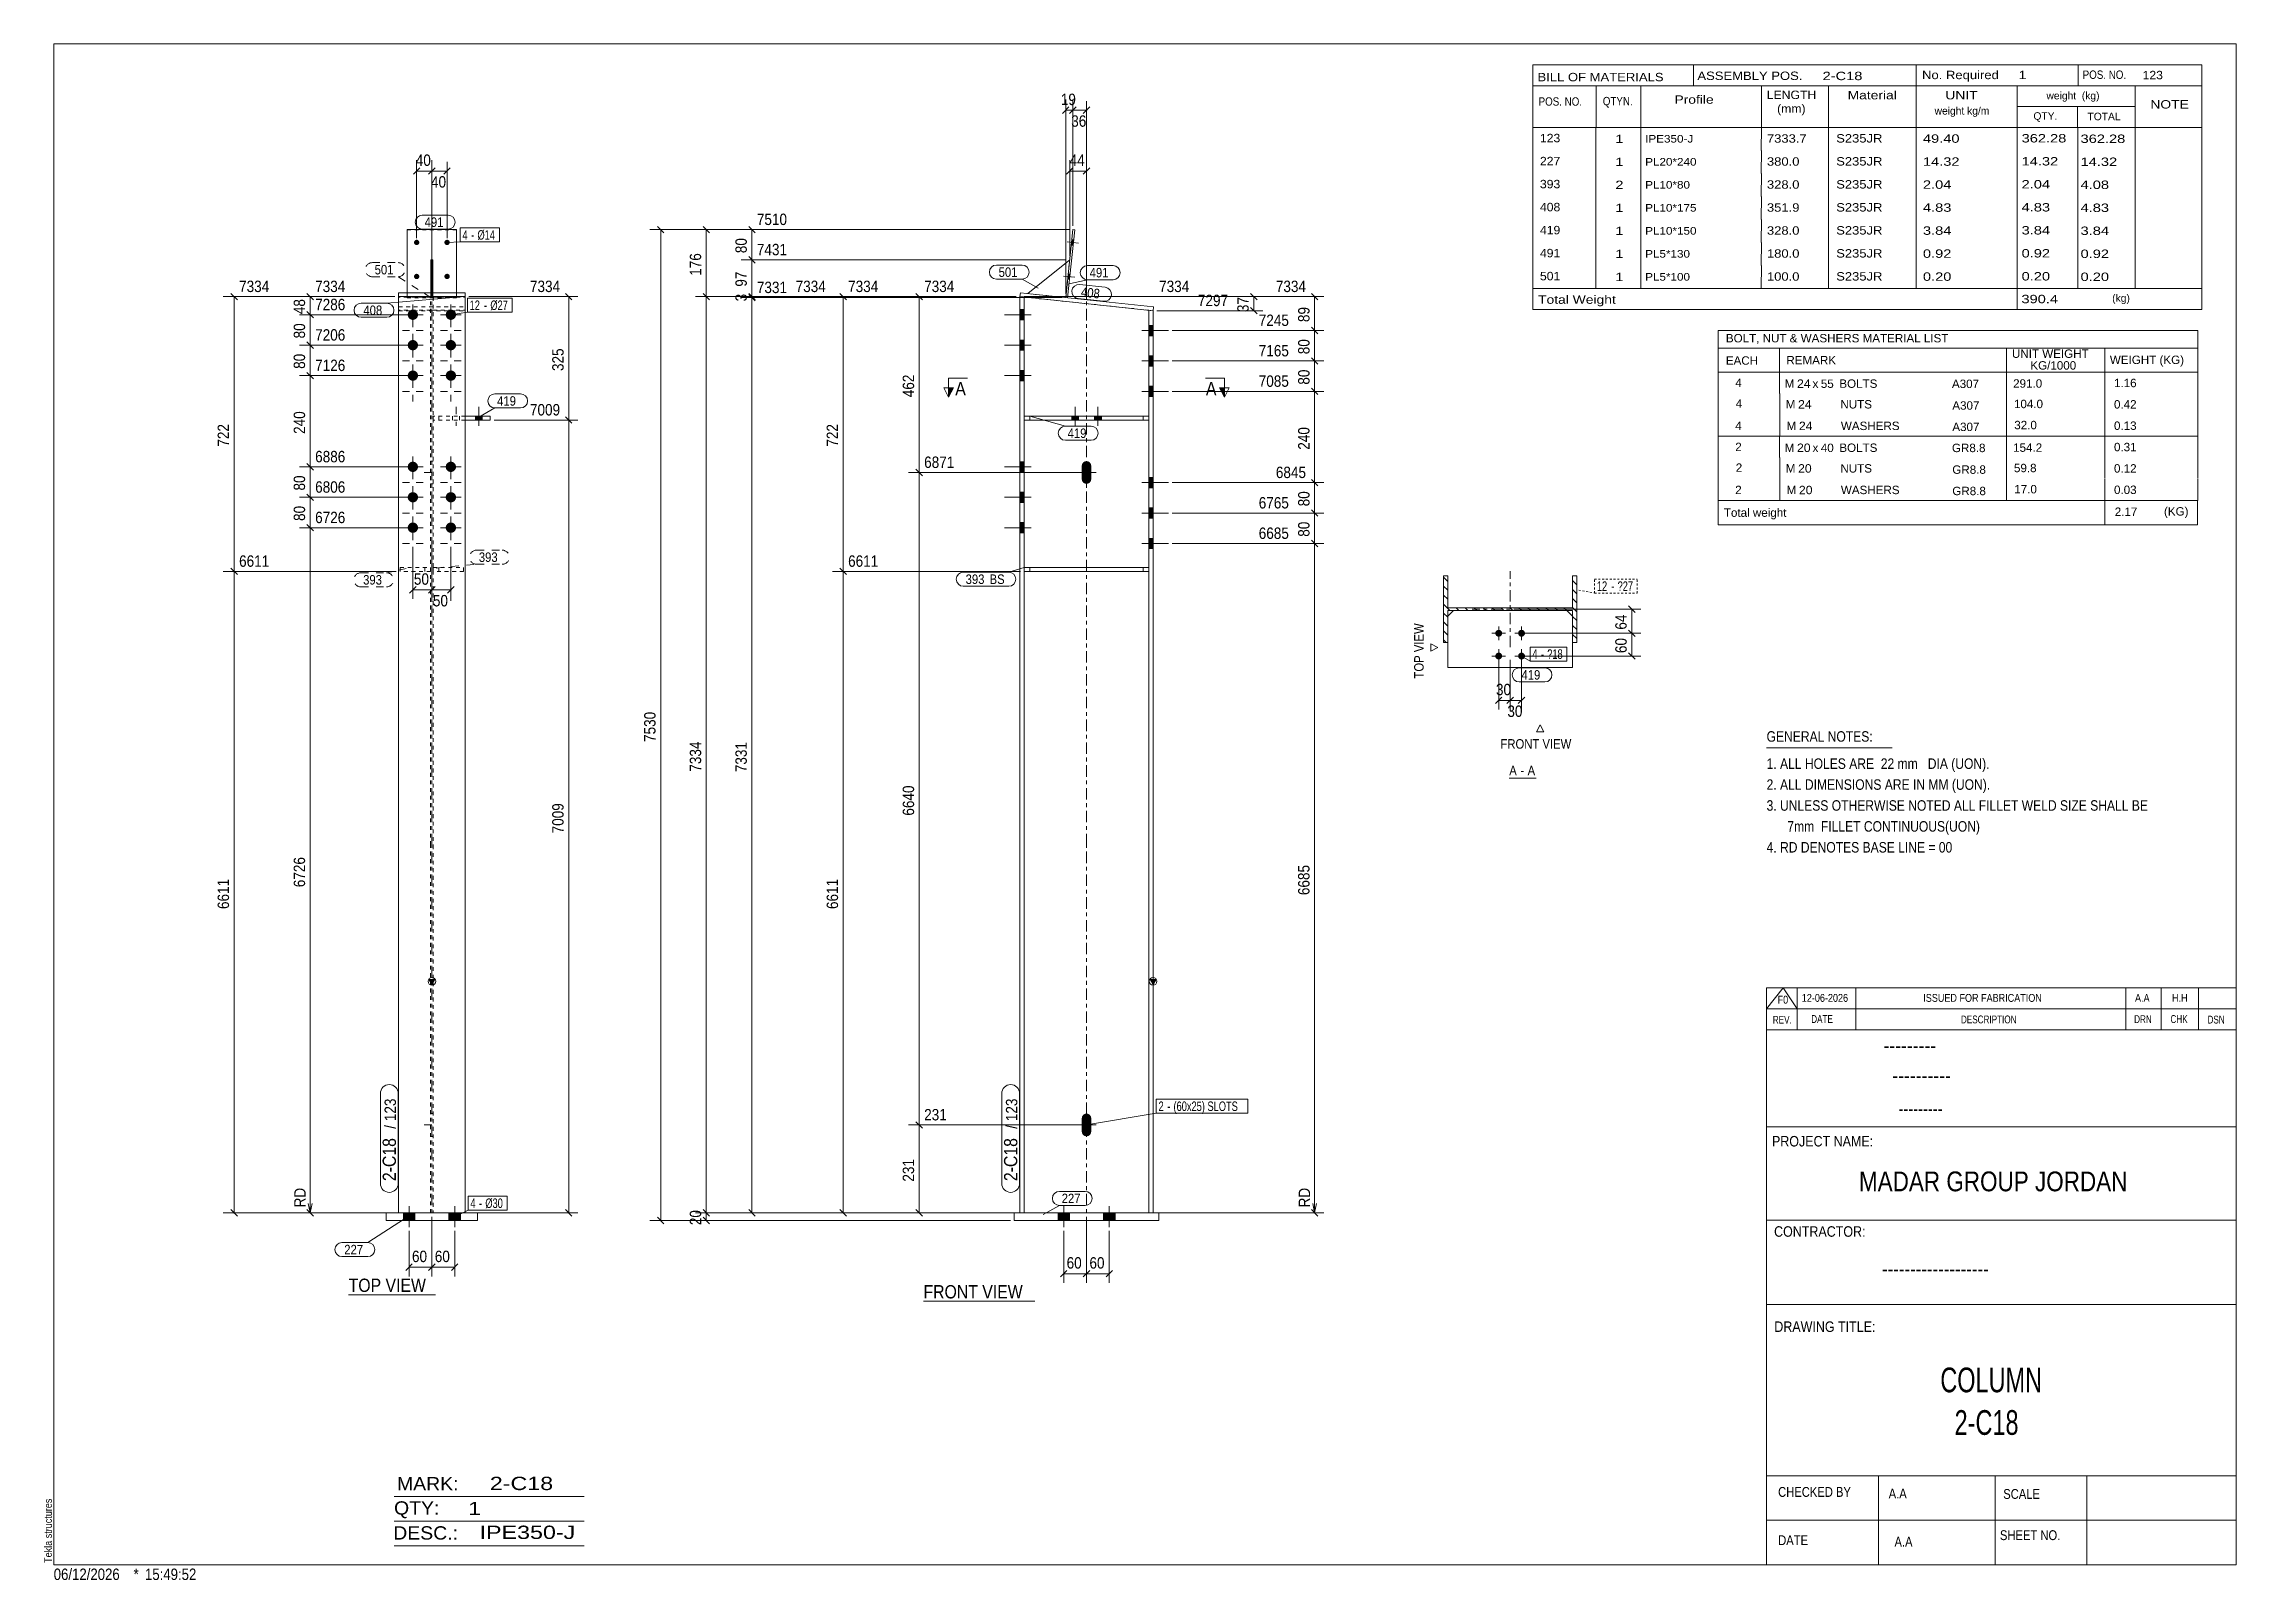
# Model space of a CAD drawing. Header units: millimetres. Extents: x 2 to 579, y 1 to 405.
import ezdxf

# ---------------------------------------------------------------- set-up
doc = ezdxf.new("R2010")
doc.units = ezdxf.units.MM
for name, pattern in [('XKITLINE00', [0]), ('XKITLINE01', [4, 1, -1, 1, -1]), ('XKITLINE02', [4, 2, -2]), ('XKITLINE03', [6, 3, -1, 1, -1]), ('XKITLINE04', [3, 0.5, -0.5, 0.5, -0.5, 0.5, -0.5])]:
    doc.linetypes.add(name, pattern=pattern)
for name, color, linetype, lineweight in [('Bolt', 3, 'Continuous', 0), ('BoltMark', 7, 'Continuous', 0), ('Dimensions', 7, 'Continuous', 0), ('DrawingSheet', 5, 'Continuous', 0), ('OtherObjectType', 7, 'Continuous', 0), ('Part', 2, 'Continuous', 0), ('PartMark', 7, 'Continuous', 0), ('Section', 6, 'Continuous', 0)]:
    doc.layers.add(name, color=color, linetype=linetype, lineweight=lineweight)
doc.styles.add('@ARIAL_UNICODE_MS_BOLD', font='ARIAL.TTF')
doc.styles.add('ARIAL', font='ARIAL.TTF')
doc.styles.add('ARIAL_NARROW', font='ARIALN.TTF')
doc.styles.add('COMIC_SANS_MS_BOLD', font='COMICBD.TTF')
doc.styles.add('SWIS721_EX_BT', font='ARIAL.TTF')
doc.styles.add('SWISSE', font='ARIAL.TTF')

# ---------------------------------------------------------------- blocks, each defined once
blk = doc.blocks.new('*A1')
at = {"layer": 'Part', "color": 7, "linetype": 'XKITLINE00', "lineweight": 0}
for p, q in [((371.65, 263.63), (370.55, 264.73)), ((371.65, 261.28), (370.55, 262.38)), ((371.65, 258.92), (370.55, 260.02)), ((405.55, 262.73), (404.45, 263.83)), ((405.55, 260.38), (404.45, 261.48)), ((405.55, 265.09), (405.55, 265.09)), ((405.55, 265.09), (405.55, 265.09)), ((372.21, 255.99), (370.55, 257.66)), ((371.65, 254.2), (370.55, 255.3)), ((374.57, 255.99), (373.87, 256.69)), ((376.93, 255.99), (376.23, 256.69)), ((379.29, 255.99), (378.59, 256.69)), ((381.64, 255.99), (380.94, 256.69)), ((384, 255.99), (383.3, 256.69)), ((386.36, 255.99), (385.66, 256.69)), ((388.72, 255.99), (388.02, 256.69)), ((391.07, 255.99), (390.37, 256.69)), ((393.43, 255.99), (392.73, 256.69)), ((395.79, 255.99), (395.09, 256.69)), ((398.14, 255.99), (397.44, 256.69)), ((400.5, 255.99), (399.8, 256.69)), ((402.86, 255.99), (402.16, 256.69)), ((405.55, 258.02), (404.45, 259.12)), ((405.55, 255.66), (404.45, 256.76)), ((405.55, 253.31), (404.45, 254.41)), ((371.65, 251.85), (370.55, 252.95)), ((371.65, 249.49), (370.55, 250.59)), ((371.18, 247.59), (370.55, 248.23)), ((405.55, 250.95), (404.45, 252.05)), ((405.55, 248.59), (404.45, 249.69))]:
    blk.add_line(p, q, dxfattribs=at)
blk = doc.blocks.new('*A2')
at = {"layer": 'Bolt'}
for points in [[(277.1, 289.37), (276.63, 289.27), (276.15, 289.37), (275.74, 289.64), (275.47, 290.04), (275.38, 290.52), (275.38, 294.02), (275.47, 294.5), (275.74, 294.91), (276.15, 295.18), (276.63, 295.27), (277.1, 295.18), (277.51, 294.91), (277.78, 294.5), (277.88, 294.02), (277.88, 290.52), (277.78, 290.04), (277.51, 289.64)], [(277.1, 117.77), (276.63, 117.67), (276.15, 117.77), (275.74, 118.04), (275.47, 118.45), (275.38, 118.92), (275.38, 122.42), (275.47, 122.9), (275.74, 123.31), (276.15, 123.58), (276.63, 123.67), (277.1, 123.58), (277.51, 123.31), (277.78, 122.9), (277.88, 122.42), (277.88, 118.92), (277.78, 118.45), (277.51, 118.04)]]:
    blk.add_hatch(color=3, dxfattribs=at).paths.add_polyline_path(points, flags=17)
at = {"layer": 'Bolt', "color": 3, "linetype": 'XKITLINE00', "lineweight": 0}
for p, q in [((276.63, 294.77), (276.63, 289.77)), ((279.13, 292.27), (274.13, 292.27)), ((276.63, 123.17), (276.63, 118.17)), ((279.13, 120.67), (274.13, 120.67))]:
    blk.add_line(p, q, dxfattribs=at)
blk = doc.blocks.new('*A3')
at = {"layer": 'Bolt'}
for points in [[(294.13, 328.25), (293.03, 328.25), (293.03, 330.95), (294.13, 330.95)], [(294.13, 328.25), (293.03, 328.25), (293.03, 330.95), (294.13, 330.95)], [(294.13, 320.25), (293.03, 320.25), (293.03, 322.95), (294.13, 322.95)], [(294.13, 320.25), (293.03, 320.25), (293.03, 322.95), (294.13, 322.95)], [(294.13, 312.25), (293.03, 312.25), (293.03, 314.95), (294.13, 314.95)], [(294.13, 312.25), (293.03, 312.25), (293.03, 314.95), (294.13, 314.95)], [(294.13, 288.25), (293.03, 288.25), (293.03, 290.95), (294.13, 290.95)], [(294.13, 288.25), (293.03, 288.25), (293.03, 290.95), (294.13, 290.95)], [(294.13, 280.25), (293.03, 280.25), (293.03, 282.95), (294.13, 282.95)], [(294.13, 280.25), (293.03, 280.25), (293.03, 282.95), (294.13, 282.95)], [(294.13, 272.25), (293.03, 272.25), (293.03, 274.95), (294.13, 274.95)], [(294.13, 272.25), (293.03, 272.25), (293.03, 274.95), (294.13, 274.95)]]:
    blk.add_hatch(color=3, dxfattribs=at).paths.add_polyline_path(points, flags=17)
at = {"layer": 'Bolt', "color": 3, "linetype": 'XKITLINE00', "lineweight": 0}
for p, q in [((291.18, 329.6), (298.18, 329.6)), ((291.18, 329.6), (298.18, 329.6)), ((293.03, 330.95), (294.13, 330.95)), ((293.03, 330.95), (294.13, 330.95)), ((293.03, 328.25), (294.13, 328.25)), ((293.03, 328.25), (294.13, 328.25)), ((293.03, 322.95), (294.13, 322.95)), ((293.03, 322.95), (294.13, 322.95)), ((291.18, 321.6), (298.18, 321.6)), ((291.18, 321.6), (298.18, 321.6)), ((293.03, 320.25), (294.13, 320.25)), ((293.03, 320.25), (294.13, 320.25)), ((291.18, 313.6), (298.18, 313.6)), ((291.18, 313.6), (298.18, 313.6)), ((293.03, 314.95), (294.13, 314.95)), ((293.03, 314.95), (294.13, 314.95)), ((293.03, 312.25), (294.13, 312.25)), ((293.03, 312.25), (294.13, 312.25)), ((291.18, 289.6), (298.18, 289.6)), ((291.18, 289.6), (298.18, 289.6)), ((293.03, 290.95), (294.13, 290.95)), ((293.03, 290.95), (294.13, 290.95)), ((293.03, 288.25), (294.13, 288.25)), ((293.03, 288.25), (294.13, 288.25)), ((293.03, 282.95), (294.13, 282.95)), ((293.03, 282.95), (294.13, 282.95)), ((291.18, 281.6), (298.18, 281.6)), ((291.18, 281.6), (298.18, 281.6)), ((293.03, 280.25), (294.13, 280.25)), ((293.03, 280.25), (294.13, 280.25)), ((291.18, 273.6), (298.18, 273.6)), ((291.18, 273.6), (298.18, 273.6)), ((293.03, 274.95), (294.13, 274.95)), ((293.03, 274.95), (294.13, 274.95)), ((293.03, 272.25), (294.13, 272.25)), ((293.03, 272.25), (294.13, 272.25))]:
    blk.add_line(p, q, dxfattribs=at)
blk = doc.blocks.new('*A4')
at = {"layer": 'Bolt'}
for points in [[(260.23, 332.4), (259.13, 332.4), (259.13, 335.1), (260.23, 335.1)], [(260.23, 332.4), (259.13, 332.4), (259.13, 335.1), (260.23, 335.1)], [(260.23, 324.4), (259.13, 324.4), (259.13, 327.1), (260.23, 327.1)], [(260.23, 324.4), (259.13, 324.4), (259.13, 327.1), (260.23, 327.1)], [(260.23, 316.4), (259.13, 316.4), (259.13, 319.1), (260.23, 319.1)], [(260.23, 316.4), (259.13, 316.4), (259.13, 319.1), (260.23, 319.1)], [(260.23, 292.4), (259.13, 292.4), (259.13, 295.1), (260.23, 295.1)], [(260.23, 292.4), (259.13, 292.4), (259.13, 295.1), (260.23, 295.1)], [(260.23, 284.4), (259.13, 284.4), (259.13, 287.1), (260.23, 287.1)], [(260.23, 284.4), (259.13, 284.4), (259.13, 287.1), (260.23, 287.1)], [(260.23, 276.4), (259.13, 276.4), (259.13, 279.1), (260.23, 279.1)], [(260.23, 276.4), (259.13, 276.4), (259.13, 279.1), (260.23, 279.1)]]:
    blk.add_hatch(color=3, dxfattribs=at).paths.add_polyline_path(points, flags=17)
at = {"layer": 'Bolt', "color": 3, "linetype": 'XKITLINE00', "lineweight": 0}
for p, q in [((260.23, 335.1), (259.13, 335.1)), ((260.23, 335.1), (259.13, 335.1)), ((262.08, 333.75), (255.08, 333.75)), ((262.08, 333.75), (255.08, 333.75)), ((260.23, 332.4), (259.13, 332.4)), ((260.23, 332.4), (259.13, 332.4)), ((262.08, 325.75), (255.08, 325.75)), ((262.08, 325.75), (255.08, 325.75)), ((260.23, 327.1), (259.13, 327.1)), ((260.23, 327.1), (259.13, 327.1)), ((260.23, 324.4), (259.13, 324.4)), ((260.23, 324.4), (259.13, 324.4)), ((262.08, 317.75), (255.08, 317.75)), ((262.08, 317.75), (255.08, 317.75)), ((260.23, 319.1), (259.13, 319.1)), ((260.23, 319.1), (259.13, 319.1)), ((260.23, 316.4), (259.13, 316.4)), ((260.23, 316.4), (259.13, 316.4)), ((260.23, 295.1), (259.13, 295.1)), ((260.23, 295.1), (259.13, 295.1)), ((262.08, 293.75), (255.08, 293.75)), ((262.08, 293.75), (255.08, 293.75)), ((260.23, 292.4), (259.13, 292.4)), ((260.23, 292.4), (259.13, 292.4)), ((262.08, 285.75), (255.08, 285.75)), ((262.08, 285.75), (255.08, 285.75)), ((260.23, 287.1), (259.13, 287.1)), ((260.23, 287.1), (259.13, 287.1)), ((260.23, 284.4), (259.13, 284.4)), ((260.23, 284.4), (259.13, 284.4)), ((262.08, 277.75), (255.08, 277.75)), ((262.08, 277.75), (255.08, 277.75)), ((260.23, 279.1), (259.13, 279.1)), ((260.23, 279.1), (259.13, 279.1)), ((260.23, 276.4), (259.13, 276.4)), ((260.23, 276.4), (259.13, 276.4))]:
    blk.add_line(p, q, dxfattribs=at)
blk = doc.blocks.new('*A5')
at = {"layer": 'Bolt'}
for points in [[(272.13, 97.55), (272.13, 95.55), (269.13, 95.55), (269.13, 97.55)], [(272.13, 97.55), (272.13, 95.55), (269.13, 95.55), (269.13, 97.55)], [(284.13, 97.55), (284.13, 95.55), (281.13, 95.55), (281.13, 97.55)], [(284.13, 97.55), (284.13, 95.55), (281.13, 95.55), (281.13, 97.55)]]:
    blk.add_hatch(color=3, dxfattribs=at).paths.add_polyline_path(points, flags=17)
at = {"layer": 'Bolt', "color": 3, "linetype": 'XKITLINE00', "lineweight": 0}
for p, q in [((270.63, 99.3), (270.63, 93.8)), ((270.63, 99.3), (270.63, 93.8)), ((282.63, 99.3), (282.63, 93.8)), ((282.63, 99.3), (282.63, 93.8)), ((269.13, 97.55), (269.13, 95.55)), ((269.13, 97.55), (269.13, 95.55)), ((272.13, 97.55), (272.13, 95.55)), ((272.13, 97.55), (272.13, 95.55)), ((281.13, 97.55), (281.13, 95.55)), ((281.13, 97.55), (281.13, 95.55)), ((284.13, 97.55), (284.13, 95.55)), ((284.13, 97.55), (284.13, 95.55))]:
    blk.add_line(p, q, dxfattribs=at)
blk = doc.blocks.new('*A6')
at = {"layer": 'Bolt'}
for points in [[(272.75, 353.47), (273.25, 353.42), (273.1, 352.02), (272.61, 352.08)], [(272.75, 353.47), (273.25, 353.42), (273.1, 352.02), (272.61, 352.08)], [(271.81, 344.52), (272.31, 344.47), (272.16, 343.07), (271.66, 343.13)], [(271.81, 344.52), (272.31, 344.47), (272.16, 343.07), (271.66, 343.13)]]:
    blk.add_hatch(color=3, dxfattribs=at).paths.add_polyline_path(points, flags=17)
at = {"layer": 'Bolt', "color": 3, "linetype": 'XKITLINE00', "lineweight": 0}
for p, q in [((271.53, 352.9), (274.51, 352.58)), ((271.53, 352.9), (274.51, 352.58)), ((272.61, 352.08), (273.1, 352.02)), ((272.61, 352.08), (273.1, 352.02)), ((272.75, 353.47), (273.25, 353.42)), ((272.75, 353.47), (273.25, 353.42)), ((270.58, 343.94), (273.57, 343.63)), ((270.58, 343.94), (273.57, 343.63)), ((271.66, 343.13), (272.16, 343.07)), ((271.66, 343.13), (272.16, 343.07)), ((271.81, 344.52), (272.31, 344.47)), ((271.81, 344.52), (272.31, 344.47))]:
    blk.add_line(p, q, dxfattribs=at)
blk = doc.blocks.new('*A7')
at = {"layer": 'Bolt'}
for points in [[(272.73, 306.07), (272.73, 307.07), (274.53, 307.07), (274.53, 306.07)], [(272.73, 306.07), (272.73, 307.07), (274.53, 307.07), (274.53, 306.07)], [(278.73, 306.07), (278.73, 307.07), (280.53, 307.07), (280.53, 306.07)], [(278.73, 306.07), (278.73, 307.07), (280.53, 307.07), (280.53, 306.07)]]:
    blk.add_hatch(color=3, dxfattribs=at).paths.add_polyline_path(points, flags=17)
at = {"layer": 'Bolt', "color": 3, "linetype": 'XKITLINE00', "lineweight": 0}
for p, q in [((272.73, 307.07), (272.73, 306.07)), ((272.73, 307.07), (272.73, 306.07)), ((273.63, 309.57), (273.63, 304.57)), ((273.63, 309.57), (273.63, 304.57)), ((274.53, 307.07), (274.53, 306.07)), ((274.53, 307.07), (274.53, 306.07)), ((278.73, 307.07), (278.73, 306.07)), ((278.73, 307.07), (278.73, 306.07)), ((279.63, 309.57), (279.63, 304.57)), ((279.63, 309.57), (279.63, 304.57)), ((280.53, 307.07), (280.53, 306.07)), ((280.53, 307.07), (280.53, 306.07))]:
    blk.add_line(p, q, dxfattribs=at)
blk = doc.blocks.new('*A8')
at = {"layer": 'Part'}
blk.add_hatch(color=2, dxfattribs=at).paths.add_polyline_path([(293.33, 158.95), (294.93, 158.95), (294.13, 157.55)], flags=17)
at = {"layer": 'Part', "color": 7, "linetype": 'XKITLINE03', "lineweight": 0}
for p, q in [((276.63, 194.27), (276.63, 346.67)), ((276.63, 87.55), (276.63, 194.17))]:
    blk.add_line(p, q, dxfattribs=at)
at = {"layer": 'Part', "color": 2, "linetype": 'XKITLINE00', "lineweight": 0}
for p, q in [((260.23, 338.4), (259.13, 338.52)), ((259.13, 338.52), (259.13, 194.27)), ((260.23, 338.4), (260.23, 307.07)), ((293.03, 334.94), (293.03, 307.07)), ((293.03, 334.94), (294.13, 334.82)), ((294.13, 334.82), (294.13, 194.27)), ((260.23, 306.07), (260.23, 194.27)), ((293.03, 306.07), (293.03, 194.27)), ((259.13, 194.17), (259.13, 97.55)), ((260.23, 194.17), (260.23, 97.55)), ((293.03, 194.17), (293.03, 97.55)), ((294.13, 194.17), (294.13, 97.55)), ((294.13, 157.55), (293.33, 158.95)), ((293.33, 158.95), (294.93, 158.95)), ((294.93, 158.95), (294.13, 157.55))]:
    blk.add_line(p, q, dxfattribs=at)
at = {"layer": 'Part', "color": 7, "linetype": 'XKITLINE01', "lineweight": 0}
for p, q in [((293.03, 334.94), (260.23, 338.4)), ((260.23, 307.07), (260.23, 306.07)), ((293.03, 307.07), (293.03, 306.07)), ((294.13, 97.55), (259.13, 97.55))]:
    blk.add_line(p, q, dxfattribs=at)
at = {"layer": 'Part', "color": 2, "linetype": 'XKITLINE00', "lineweight": 0}
blk.add_circle((294.13, 158.45), 1, dxfattribs=at)
blk = doc.blocks.new('*A9')
at = {"layer": 'Part', "color": 2, "linetype": 'XKITLINE00', "lineweight": 0}
for p, q in [((295.63, 97.55), (257.63, 97.55)), ((257.63, 97.55), (257.63, 95.55)), ((295.63, 95.55), (257.63, 95.55)), ((295.63, 97.55), (295.63, 95.55))]:
    blk.add_line(p, q, dxfattribs=at)
blk = doc.blocks.new('*A10')
at = {"layer": 'Part', "color": 2, "linetype": 'XKITLINE00', "lineweight": 0}
for p, q in [((271.15, 338.25), (273.04, 356.15)), ((271.65, 338.2), (273.53, 356.1)), ((273.04, 356.15), (273.53, 356.1))]:
    blk.add_line(p, q, dxfattribs=at)
at = {"layer": 'Part', "color": 7, "linetype": 'XKITLINE01', "lineweight": 0}
blk.add_line((271.15, 338.25), (271.65, 338.2), dxfattribs=at)
blk = doc.blocks.new('*A11')
at = {"layer": 'Part', "color": 2, "linetype": 'XKITLINE00', "lineweight": 0}
blk.add_line((272.2, 348.2), (261.2, 339.3), dxfattribs=at)
at = {"layer": 'Part', "color": 7, "linetype": 'XKITLINE01', "lineweight": 0}
for p, q in [((271.15, 338.25), (272.2, 348.2)), ((261.2, 339.3), (271.15, 338.25))]:
    blk.add_line(p, q, dxfattribs=at)
blk = doc.blocks.new('*A12')
at = {"layer": 'Part', "color": 2, "linetype": 'XKITLINE00', "lineweight": 0}
for p, q in [((259.13, 338.52), (259.23, 339.51)), ((294.13, 334.82), (259.13, 338.52)), ((259.23, 339.51), (294.23, 335.82)), ((294.23, 335.82), (294.13, 334.82))]:
    blk.add_line(p, q, dxfattribs=at)
blk = doc.blocks.new('*A13')
at = {"layer": 'Part', "color": 7, "linetype": 'XKITLINE01', "lineweight": 0}
for p, q in [((260.23, 267.27), (293.03, 267.27)), ((260.23, 266.27), (260.23, 267.27)), ((260.23, 266.27), (293.03, 266.27)), ((261.73, 266.27), (261.73, 267.27)), ((291.53, 266.27), (291.53, 267.27)), ((293.03, 266.27), (293.03, 267.27))]:
    blk.add_line(p, q, dxfattribs=at)
blk = doc.blocks.new('*A14')
at = {"layer": 'Part', "color": 2, "linetype": 'XKITLINE00', "lineweight": 0}
for p, q in [((260.23, 267.27), (293.03, 267.27)), ((260.23, 266.27), (293.03, 266.27))]:
    blk.add_line(p, q, dxfattribs=at)
at = {"layer": 'Part', "color": 7, "linetype": 'XKITLINE01', "lineweight": 0}
for p, q in [((260.23, 266.27), (260.23, 267.27)), ((261.73, 266.27), (261.73, 267.27)), ((291.53, 266.27), (291.53, 267.27)), ((293.03, 267.27), (293.03, 266.27))]:
    blk.add_line(p, q, dxfattribs=at)
blk = doc.blocks.new('*A15')
at = {"layer": 'Part', "color": 2, "linetype": 'XKITLINE00', "lineweight": 0}
for p, q in [((293.03, 307.07), (260.23, 307.07)), ((260.23, 306.07), (260.23, 307.07)), ((293.03, 306.07), (260.23, 306.07)), ((293.03, 307.07), (293.03, 306.07))]:
    blk.add_line(p, q, dxfattribs=at)
at = {"layer": 'Part', "color": 7, "linetype": 'XKITLINE01', "lineweight": 0}
for p, q in [((261.73, 306.07), (261.73, 307.07)), ((291.53, 306.07), (291.53, 307.07))]:
    blk.add_line(p, q, dxfattribs=at)
blk = doc.blocks.new('*A16')
at = {"layer": 'Bolt', "color": 3, "linetype": 'XKITLINE02', "lineweight": 0}
for p, q in [((104.1, 295.27), (104.8, 295.27)), ((102.45, 292.27), (106.45, 292.27)), ((104.1, 289.27), (104.8, 289.27)), ((104.1, 123.67), (104.8, 123.67)), ((102.45, 120.67), (106.45, 120.67)), ((104.1, 117.67), (104.8, 117.67))]:
    blk.add_line(p, q, dxfattribs=at)
blk = doc.blocks.new('*A17')
at = {"layer": 'Bolt', "color": 3, "linetype": 'XKITLINE00', "lineweight": 0}
for p, q in [((96.75, 329.6), (98.55, 329.6)), ((99.45, 332.3), (99.45, 330.5)), ((99.45, 326.9), (99.45, 328.7)), ((102.15, 329.6), (100.35, 329.6)), ((106.75, 329.6), (108.55, 329.6)), ((109.45, 332.3), (109.45, 330.5)), ((109.45, 326.9), (109.45, 328.7)), ((112.15, 329.6), (110.35, 329.6)), ((99.45, 324.3), (99.45, 322.5)), ((109.45, 324.3), (109.45, 322.5)), ((96.75, 321.6), (98.55, 321.6)), ((99.45, 318.9), (99.45, 320.7)), ((102.15, 321.6), (100.35, 321.6)), ((106.75, 321.6), (108.55, 321.6)), ((109.45, 318.9), (109.45, 320.7)), ((112.15, 321.6), (110.35, 321.6)), ((96.75, 313.6), (98.55, 313.6)), ((99.45, 316.3), (99.45, 314.5)), ((99.45, 310.9), (99.45, 312.7)), ((102.15, 313.6), (100.35, 313.6)), ((106.75, 313.6), (108.55, 313.6)), ((109.45, 316.3), (109.45, 314.5)), ((109.45, 310.9), (109.45, 312.7)), ((112.15, 313.6), (110.35, 313.6)), ((96.75, 289.6), (98.55, 289.6)), ((99.45, 292.3), (99.45, 290.5)), ((99.45, 286.9), (99.45, 288.7)), ((102.15, 289.6), (100.35, 289.6)), ((106.75, 289.6), (108.55, 289.6)), ((109.45, 292.3), (109.45, 290.5)), ((109.45, 286.9), (109.45, 288.7)), ((112.15, 289.6), (110.35, 289.6)), ((99.45, 284.3), (99.45, 282.5)), ((109.45, 284.3), (109.45, 282.5)), ((96.75, 281.6), (98.55, 281.6)), ((99.45, 278.9), (99.45, 280.7)), ((102.15, 281.6), (100.35, 281.6)), ((106.75, 281.6), (108.55, 281.6)), ((109.45, 278.9), (109.45, 280.7)), ((112.15, 281.6), (110.35, 281.6)), ((96.75, 273.6), (98.55, 273.6)), ((99.45, 276.3), (99.45, 274.5)), ((99.45, 270.9), (99.45, 272.7)), ((102.15, 273.6), (100.35, 273.6)), ((106.75, 273.6), (108.55, 273.6)), ((109.45, 276.3), (109.45, 274.5)), ((109.45, 270.9), (109.45, 272.7)), ((112.15, 273.6), (110.35, 273.6))]:
    blk.add_line(p, q, dxfattribs=at)
blk = doc.blocks.new('*A18')
at = {"layer": 'Bolt'}
for points in [[(98.1, 333.79), (98.1, 333.82), (98.1, 333.85), (98.11, 333.89), (98.11, 333.92), (98.11, 333.95), (98.12, 333.99), (98.13, 334.02), (98.13, 334.05), (98.14, 334.08), (98.15, 334.11), (98.16, 334.15), (98.17, 334.18), (98.18, 334.21), (98.19, 334.24), (98.2, 334.27), (98.22, 334.3), (98.23, 334.33), (98.24, 334.36), (98.26, 334.39), (98.28, 334.42), (98.29, 334.45), (98.31, 334.48), (98.33, 334.5), (98.35, 334.53), (98.37, 334.56), (98.39, 334.58), (98.41, 334.61), (98.43, 334.64), (98.45, 334.66), (98.47, 334.69), (98.5, 334.71), (98.52, 334.73), (98.54, 334.75), (98.57, 334.78), (98.59, 334.8), (98.62, 334.82), (98.65, 334.84), (98.67, 334.86), (98.7, 334.88), (98.73, 334.89), (98.76, 334.91), (98.78, 334.93), (98.81, 334.94), (98.84, 334.96), (98.87, 334.97), (98.9, 334.99), (98.93, 335), (98.96, 335.01), (99, 335.03), (99.03, 335.04), (99.06, 335.05), (99.09, 335.06), (99.12, 335.06), (99.15, 335.07), (99.19, 335.08), (99.22, 335.08), (99.25, 335.09), (99.28, 335.09), (99.32, 335.1), (99.35, 335.1), (99.38, 335.1), (99.42, 335.1), (99.45, 335.1), (99.48, 335.1), (99.52, 335.1), (99.55, 335.1), (99.58, 335.1), (99.62, 335.09), (99.65, 335.09), (99.68, 335.08), (99.71, 335.08), (99.75, 335.07), (99.78, 335.06), (99.81, 335.06), (99.84, 335.05), (99.87, 335.04), (99.9, 335.03), (99.94, 335.01), (99.97, 335), (100, 334.99), (100.03, 334.97), (100.06, 334.96), (100.09, 334.94), (100.12, 334.93), (100.14, 334.91), (100.17, 334.89), (100.2, 334.88), (100.23, 334.86), (100.25, 334.84), (100.28, 334.82), (100.31, 334.8), (100.33, 334.78), (100.36, 334.75), (100.38, 334.73), (100.4, 334.71), (100.43, 334.69), (100.45, 334.66), (100.47, 334.64), (100.49, 334.61), (100.51, 334.58), (100.53, 334.56), (100.55, 334.53), (100.57, 334.5), (100.59, 334.48), (100.61, 334.45), (100.62, 334.42), (100.64, 334.39), (100.66, 334.36), (100.67, 334.33), (100.68, 334.3), (100.7, 334.27), (100.71, 334.24), (100.72, 334.21), (100.73, 334.18), (100.74, 334.15), (100.75, 334.11), (100.76, 334.08), (100.77, 334.05), (100.77, 334.02), (100.78, 333.99), (100.79, 333.95), (100.79, 333.92), (100.79, 333.89), (100.8, 333.85), (100.8, 333.82), (100.8, 333.79), (100.8, 333.75), (100.8, 333.72), (100.8, 333.69), (100.8, 333.65), (100.79, 333.62), (100.79, 333.59), (100.79, 333.56), (100.78, 333.52), (100.77, 333.49), (100.77, 333.46), (100.76, 333.43), (100.75, 333.39), (100.74, 333.36), (100.73, 333.33), (100.72, 333.3), (100.71, 333.27), (100.7, 333.24), (100.68, 333.21), (100.67, 333.18), (100.66, 333.15), (100.64, 333.12), (100.62, 333.09), (100.61, 333.06), (100.59, 333.03), (100.57, 333), (100.55, 332.98), (100.53, 332.95), (100.51, 332.92), (100.49, 332.9), (100.47, 332.87), (100.45, 332.85), (100.43, 332.82), (100.4, 332.8), (100.38, 332.78), (100.36, 332.75), (100.33, 332.73), (100.31, 332.71), (100.28, 332.69), (100.25, 332.67), (100.23, 332.65), (100.2, 332.63), (100.17, 332.61), (100.14, 332.6), (100.12, 332.58), (100.09, 332.56), (100.06, 332.55), (100.03, 332.53), (100, 332.52), (99.97, 332.51), (99.94, 332.49), (99.9, 332.48), (99.87, 332.47), (99.84, 332.46), (99.81, 332.45), (99.78, 332.44), (99.75, 332.44), (99.71, 332.43), (99.68, 332.42), (99.65, 332.42), (99.62, 332.41), (99.58, 332.41), (99.55, 332.41), (99.52, 332.41), (99.48, 332.4), (99.45, 332.4), (99.42, 332.4), (99.38, 332.41), (99.35, 332.41), (99.32, 332.41), (99.28, 332.41), (99.25, 332.42), (99.22, 332.42), (99.19, 332.43), (99.15, 332.44), (99.12, 332.44), (99.09, 332.45), (99.06, 332.46), (99.03, 332.47), (99, 332.48), (98.96, 332.49), (98.93, 332.51), (98.9, 332.52), (98.87, 332.53), (98.84, 332.55), (98.81, 332.56), (98.78, 332.58), (98.76, 332.6), (98.73, 332.61), (98.7, 332.63), (98.67, 332.65), (98.65, 332.67), (98.62, 332.69), (98.59, 332.71), (98.57, 332.73), (98.54, 332.75), (98.52, 332.78), (98.5, 332.8), (98.47, 332.82), (98.45, 332.85), (98.43, 332.87), (98.41, 332.9), (98.39, 332.92), (98.37, 332.95), (98.35, 332.98), (98.33, 333), (98.31, 333.03), (98.29, 333.06), (98.28, 333.09), (98.26, 333.12), (98.24, 333.15), (98.23, 333.18), (98.22, 333.21), (98.2, 333.24), (98.19, 333.27), (98.18, 333.3), (98.17, 333.33), (98.16, 333.36), (98.15, 333.39), (98.14, 333.43), (98.13, 333.46), (98.13, 333.49), (98.12, 333.52), (98.11, 333.56), (98.11, 333.59), (98.11, 333.62), (98.1, 333.65), (98.1, 333.69), (98.1, 333.72), (98.1, 333.75)], [(108.1, 333.79), (108.1, 333.82), (108.1, 333.85), (108.11, 333.89), (108.11, 333.92), (108.11, 333.95), (108.12, 333.99), (108.13, 334.02), (108.13, 334.05), (108.14, 334.08), (108.15, 334.11), (108.16, 334.15), (108.17, 334.18), (108.18, 334.21), (108.19, 334.24), (108.2, 334.27), (108.22, 334.3), (108.23, 334.33), (108.24, 334.36), (108.26, 334.39), (108.28, 334.42), (108.29, 334.45), (108.31, 334.48), (108.33, 334.5), (108.35, 334.53), (108.37, 334.56), (108.39, 334.58), (108.41, 334.61), (108.43, 334.64), (108.45, 334.66), (108.47, 334.69), (108.5, 334.71), (108.52, 334.73), (108.54, 334.75), (108.57, 334.78), (108.59, 334.8), (108.62, 334.82), (108.65, 334.84), (108.67, 334.86), (108.7, 334.88), (108.73, 334.89), (108.76, 334.91), (108.78, 334.93), (108.81, 334.94), (108.84, 334.96), (108.87, 334.97), (108.9, 334.99), (108.93, 335), (108.96, 335.01), (109, 335.03), (109.03, 335.04), (109.06, 335.05), (109.09, 335.06), (109.12, 335.06), (109.15, 335.07), (109.19, 335.08), (109.22, 335.08), (109.25, 335.09), (109.28, 335.09), (109.32, 335.1), (109.35, 335.1), (109.38, 335.1), (109.42, 335.1), (109.45, 335.1), (109.48, 335.1), (109.52, 335.1), (109.55, 335.1), (109.58, 335.1), (109.62, 335.09), (109.65, 335.09), (109.68, 335.08), (109.71, 335.08), (109.75, 335.07), (109.78, 335.06), (109.81, 335.06), (109.84, 335.05), (109.87, 335.04), (109.9, 335.03), (109.94, 335.01), (109.97, 335), (110, 334.99), (110.03, 334.97), (110.06, 334.96), (110.09, 334.94), (110.12, 334.93), (110.14, 334.91), (110.17, 334.89), (110.2, 334.88), (110.23, 334.86), (110.25, 334.84), (110.28, 334.82), (110.31, 334.8), (110.33, 334.78), (110.36, 334.75), (110.38, 334.73), (110.4, 334.71), (110.43, 334.69), (110.45, 334.66), (110.47, 334.64), (110.49, 334.61), (110.51, 334.58), (110.53, 334.56), (110.55, 334.53), (110.57, 334.5), (110.59, 334.48), (110.61, 334.45), (110.62, 334.42), (110.64, 334.39), (110.66, 334.36), (110.67, 334.33), (110.68, 334.3), (110.7, 334.27), (110.71, 334.24), (110.72, 334.21), (110.73, 334.18), (110.74, 334.15), (110.75, 334.11), (110.76, 334.08), (110.77, 334.05), (110.77, 334.02), (110.78, 333.99), (110.79, 333.95), (110.79, 333.92), (110.79, 333.89), (110.8, 333.85), (110.8, 333.82), (110.8, 333.79), (110.8, 333.75), (110.8, 333.72), (110.8, 333.69), (110.8, 333.65), (110.79, 333.62), (110.79, 333.59), (110.79, 333.56), (110.78, 333.52), (110.77, 333.49), (110.77, 333.46), (110.76, 333.43), (110.75, 333.39), (110.74, 333.36), (110.73, 333.33), (110.72, 333.3), (110.71, 333.27), (110.7, 333.24), (110.68, 333.21), (110.67, 333.18), (110.66, 333.15), (110.64, 333.12), (110.62, 333.09), (110.61, 333.06), (110.59, 333.03), (110.57, 333), (110.55, 332.98), (110.53, 332.95), (110.51, 332.92), (110.49, 332.9), (110.47, 332.87), (110.45, 332.85), (110.43, 332.82), (110.4, 332.8), (110.38, 332.78), (110.36, 332.75), (110.33, 332.73), (110.31, 332.71), (110.28, 332.69), (110.25, 332.67), (110.23, 332.65), (110.2, 332.63), (110.17, 332.61), (110.14, 332.6), (110.12, 332.58), (110.09, 332.56), (110.06, 332.55), (110.03, 332.53), (110, 332.52), (109.97, 332.51), (109.94, 332.49), (109.9, 332.48), (109.87, 332.47), (109.84, 332.46), (109.81, 332.45), (109.78, 332.44), (109.75, 332.44), (109.71, 332.43), (109.68, 332.42), (109.65, 332.42), (109.62, 332.41), (109.58, 332.41), (109.55, 332.41), (109.52, 332.41), (109.48, 332.4), (109.45, 332.4), (109.42, 332.4), (109.38, 332.41), (109.35, 332.41), (109.32, 332.41), (109.28, 332.41), (109.25, 332.42), (109.22, 332.42), (109.19, 332.43), (109.15, 332.44), (109.12, 332.44), (109.09, 332.45), (109.06, 332.46), (109.03, 332.47), (109, 332.48), (108.96, 332.49), (108.93, 332.51), (108.9, 332.52), (108.87, 332.53), (108.84, 332.55), (108.81, 332.56), (108.78, 332.58), (108.76, 332.6), (108.73, 332.61), (108.7, 332.63), (108.67, 332.65), (108.65, 332.67), (108.62, 332.69), (108.59, 332.71), (108.57, 332.73), (108.54, 332.75), (108.52, 332.78), (108.5, 332.8), (108.47, 332.82), (108.45, 332.85), (108.43, 332.87), (108.41, 332.9), (108.39, 332.92), (108.37, 332.95), (108.35, 332.98), (108.33, 333), (108.31, 333.03), (108.29, 333.06), (108.28, 333.09), (108.26, 333.12), (108.24, 333.15), (108.23, 333.18), (108.22, 333.21), (108.2, 333.24), (108.19, 333.27), (108.18, 333.3), (108.17, 333.33), (108.16, 333.36), (108.15, 333.39), (108.14, 333.43), (108.13, 333.46), (108.13, 333.49), (108.12, 333.52), (108.11, 333.56), (108.11, 333.59), (108.11, 333.62), (108.1, 333.65), (108.1, 333.69), (108.1, 333.72), (108.1, 333.75)], [(98.1, 325.79), (98.1, 325.82), (98.1, 325.85), (98.11, 325.89), (98.11, 325.92), (98.11, 325.95), (98.12, 325.99), (98.13, 326.02), (98.13, 326.05), (98.14, 326.08), (98.15, 326.11), (98.16, 326.15), (98.17, 326.18), (98.18, 326.21), (98.19, 326.24), (98.2, 326.27), (98.22, 326.3), (98.23, 326.33), (98.24, 326.36), (98.26, 326.39), (98.28, 326.42), (98.29, 326.45), (98.31, 326.48), (98.33, 326.5), (98.35, 326.53), (98.37, 326.56), (98.39, 326.58), (98.41, 326.61), (98.43, 326.64), (98.45, 326.66), (98.47, 326.69), (98.5, 326.71), (98.52, 326.73), (98.54, 326.75), (98.57, 326.78), (98.59, 326.8), (98.62, 326.82), (98.65, 326.84), (98.67, 326.86), (98.7, 326.88), (98.73, 326.89), (98.76, 326.91), (98.78, 326.93), (98.81, 326.94), (98.84, 326.96), (98.87, 326.97), (98.9, 326.99), (98.93, 327), (98.96, 327.01), (99, 327.03), (99.03, 327.04), (99.06, 327.05), (99.09, 327.06), (99.12, 327.06), (99.15, 327.07), (99.19, 327.08), (99.22, 327.08), (99.25, 327.09), (99.28, 327.09), (99.32, 327.1), (99.35, 327.1), (99.38, 327.1), (99.42, 327.1), (99.45, 327.1), (99.48, 327.1), (99.52, 327.1), (99.55, 327.1), (99.58, 327.1), (99.62, 327.09), (99.65, 327.09), (99.68, 327.08), (99.71, 327.08), (99.75, 327.07), (99.78, 327.06), (99.81, 327.06), (99.84, 327.05), (99.87, 327.04), (99.9, 327.03), (99.94, 327.01), (99.97, 327), (100, 326.99), (100.03, 326.97), (100.06, 326.96), (100.09, 326.94), (100.12, 326.93), (100.14, 326.91), (100.17, 326.89), (100.2, 326.88), (100.23, 326.86), (100.25, 326.84), (100.28, 326.82), (100.31, 326.8), (100.33, 326.78), (100.36, 326.75), (100.38, 326.73), (100.4, 326.71), (100.43, 326.69), (100.45, 326.66), (100.47, 326.64), (100.49, 326.61), (100.51, 326.58), (100.53, 326.56), (100.55, 326.53), (100.57, 326.5), (100.59, 326.48), (100.61, 326.45), (100.62, 326.42), (100.64, 326.39), (100.66, 326.36), (100.67, 326.33), (100.68, 326.3), (100.7, 326.27), (100.71, 326.24), (100.72, 326.21), (100.73, 326.18), (100.74, 326.15), (100.75, 326.11), (100.76, 326.08), (100.77, 326.05), (100.77, 326.02), (100.78, 325.99), (100.79, 325.95), (100.79, 325.92), (100.79, 325.89), (100.8, 325.85), (100.8, 325.82), (100.8, 325.79), (100.8, 325.75), (100.8, 325.72), (100.8, 325.69), (100.8, 325.65), (100.79, 325.62), (100.79, 325.59), (100.79, 325.56), (100.78, 325.52), (100.77, 325.49), (100.77, 325.46), (100.76, 325.43), (100.75, 325.39), (100.74, 325.36), (100.73, 325.33), (100.72, 325.3), (100.71, 325.27), (100.7, 325.24), (100.68, 325.21), (100.67, 325.18), (100.66, 325.15), (100.64, 325.12), (100.62, 325.09), (100.61, 325.06), (100.59, 325.03), (100.57, 325), (100.55, 324.98), (100.53, 324.95), (100.51, 324.92), (100.49, 324.9), (100.47, 324.87), (100.45, 324.85), (100.43, 324.82), (100.4, 324.8), (100.38, 324.78), (100.36, 324.75), (100.33, 324.73), (100.31, 324.71), (100.28, 324.69), (100.25, 324.67), (100.23, 324.65), (100.2, 324.63), (100.17, 324.61), (100.14, 324.6), (100.12, 324.58), (100.09, 324.56), (100.06, 324.55), (100.03, 324.53), (100, 324.52), (99.97, 324.51), (99.94, 324.49), (99.9, 324.48), (99.87, 324.47), (99.84, 324.46), (99.81, 324.45), (99.78, 324.44), (99.75, 324.44), (99.71, 324.43), (99.68, 324.42), (99.65, 324.42), (99.62, 324.41), (99.58, 324.41), (99.55, 324.41), (99.52, 324.41), (99.48, 324.4), (99.45, 324.4), (99.42, 324.4), (99.38, 324.41), (99.35, 324.41), (99.32, 324.41), (99.28, 324.41), (99.25, 324.42), (99.22, 324.42), (99.19, 324.43), (99.15, 324.44), (99.12, 324.44), (99.09, 324.45), (99.06, 324.46), (99.03, 324.47), (99, 324.48), (98.96, 324.49), (98.93, 324.51), (98.9, 324.52), (98.87, 324.53), (98.84, 324.55), (98.81, 324.56), (98.78, 324.58), (98.76, 324.6), (98.73, 324.61), (98.7, 324.63), (98.67, 324.65), (98.65, 324.67), (98.62, 324.69), (98.59, 324.71), (98.57, 324.73), (98.54, 324.75), (98.52, 324.78), (98.5, 324.8), (98.47, 324.82), (98.45, 324.85), (98.43, 324.87), (98.41, 324.9), (98.39, 324.92), (98.37, 324.95), (98.35, 324.98), (98.33, 325), (98.31, 325.03), (98.29, 325.06), (98.28, 325.09), (98.26, 325.12), (98.24, 325.15), (98.23, 325.18), (98.22, 325.21), (98.2, 325.24), (98.19, 325.27), (98.18, 325.3), (98.17, 325.33), (98.16, 325.36), (98.15, 325.39), (98.14, 325.43), (98.13, 325.46), (98.13, 325.49), (98.12, 325.52), (98.11, 325.56), (98.11, 325.59), (98.11, 325.62), (98.1, 325.65), (98.1, 325.69), (98.1, 325.72), (98.1, 325.75)], [(108.1, 325.79), (108.1, 325.82), (108.1, 325.85), (108.11, 325.89), (108.11, 325.92), (108.11, 325.95), (108.12, 325.99), (108.13, 326.02), (108.13, 326.05), (108.14, 326.08), (108.15, 326.11), (108.16, 326.15), (108.17, 326.18), (108.18, 326.21), (108.19, 326.24), (108.2, 326.27), (108.22, 326.3), (108.23, 326.33), (108.24, 326.36), (108.26, 326.39), (108.28, 326.42), (108.29, 326.45), (108.31, 326.48), (108.33, 326.5), (108.35, 326.53), (108.37, 326.56), (108.39, 326.58), (108.41, 326.61), (108.43, 326.64), (108.45, 326.66), (108.47, 326.69), (108.5, 326.71), (108.52, 326.73), (108.54, 326.75), (108.57, 326.78), (108.59, 326.8), (108.62, 326.82), (108.65, 326.84), (108.67, 326.86), (108.7, 326.88), (108.73, 326.89), (108.76, 326.91), (108.78, 326.93), (108.81, 326.94), (108.84, 326.96), (108.87, 326.97), (108.9, 326.99), (108.93, 327), (108.96, 327.01), (109, 327.03), (109.03, 327.04), (109.06, 327.05), (109.09, 327.06), (109.12, 327.06), (109.15, 327.07), (109.19, 327.08), (109.22, 327.08), (109.25, 327.09), (109.28, 327.09), (109.32, 327.1), (109.35, 327.1), (109.38, 327.1), (109.42, 327.1), (109.45, 327.1), (109.48, 327.1), (109.52, 327.1), (109.55, 327.1), (109.58, 327.1), (109.62, 327.09), (109.65, 327.09), (109.68, 327.08), (109.71, 327.08), (109.75, 327.07), (109.78, 327.06), (109.81, 327.06), (109.84, 327.05), (109.87, 327.04), (109.9, 327.03), (109.94, 327.01), (109.97, 327), (110, 326.99), (110.03, 326.97), (110.06, 326.96), (110.09, 326.94), (110.12, 326.93), (110.14, 326.91), (110.17, 326.89), (110.2, 326.88), (110.23, 326.86), (110.25, 326.84), (110.28, 326.82), (110.31, 326.8), (110.33, 326.78), (110.36, 326.75), (110.38, 326.73), (110.4, 326.71), (110.43, 326.69), (110.45, 326.66), (110.47, 326.64), (110.49, 326.61), (110.51, 326.58), (110.53, 326.56), (110.55, 326.53), (110.57, 326.5), (110.59, 326.48), (110.61, 326.45), (110.62, 326.42), (110.64, 326.39), (110.66, 326.36), (110.67, 326.33), (110.68, 326.3), (110.7, 326.27), (110.71, 326.24), (110.72, 326.21), (110.73, 326.18), (110.74, 326.15), (110.75, 326.11), (110.76, 326.08), (110.77, 326.05), (110.77, 326.02), (110.78, 325.99), (110.79, 325.95), (110.79, 325.92), (110.79, 325.89), (110.8, 325.85), (110.8, 325.82), (110.8, 325.79), (110.8, 325.75), (110.8, 325.72), (110.8, 325.69), (110.8, 325.65), (110.79, 325.62), (110.79, 325.59), (110.79, 325.56), (110.78, 325.52), (110.77, 325.49), (110.77, 325.46), (110.76, 325.43), (110.75, 325.39), (110.74, 325.36), (110.73, 325.33), (110.72, 325.3), (110.71, 325.27), (110.7, 325.24), (110.68, 325.21), (110.67, 325.18), (110.66, 325.15), (110.64, 325.12), (110.62, 325.09), (110.61, 325.06), (110.59, 325.03), (110.57, 325), (110.55, 324.98), (110.53, 324.95), (110.51, 324.92), (110.49, 324.9), (110.47, 324.87), (110.45, 324.85), (110.43, 324.82), (110.4, 324.8), (110.38, 324.78), (110.36, 324.75), (110.33, 324.73), (110.31, 324.71), (110.28, 324.69), (110.25, 324.67), (110.23, 324.65), (110.2, 324.63), (110.17, 324.61), (110.14, 324.6), (110.12, 324.58), (110.09, 324.56), (110.06, 324.55), (110.03, 324.53), (110, 324.52), (109.97, 324.51), (109.94, 324.49), (109.9, 324.48), (109.87, 324.47), (109.84, 324.46), (109.81, 324.45), (109.78, 324.44), (109.75, 324.44), (109.71, 324.43), (109.68, 324.42), (109.65, 324.42), (109.62, 324.41), (109.58, 324.41), (109.55, 324.41), (109.52, 324.41), (109.48, 324.4), (109.45, 324.4), (109.42, 324.4), (109.38, 324.41), (109.35, 324.41), (109.32, 324.41), (109.28, 324.41), (109.25, 324.42), (109.22, 324.42), (109.19, 324.43), (109.15, 324.44), (109.12, 324.44), (109.09, 324.45), (109.06, 324.46), (109.03, 324.47), (109, 324.48), (108.96, 324.49), (108.93, 324.51), (108.9, 324.52), (108.87, 324.53), (108.84, 324.55), (108.81, 324.56), (108.78, 324.58), (108.76, 324.6), (108.73, 324.61), (108.7, 324.63), (108.67, 324.65), (108.65, 324.67), (108.62, 324.69), (108.59, 324.71), (108.57, 324.73), (108.54, 324.75), (108.52, 324.78), (108.5, 324.8), (108.47, 324.82), (108.45, 324.85), (108.43, 324.87), (108.41, 324.9), (108.39, 324.92), (108.37, 324.95), (108.35, 324.98), (108.33, 325), (108.31, 325.03), (108.29, 325.06), (108.28, 325.09), (108.26, 325.12), (108.24, 325.15), (108.23, 325.18), (108.22, 325.21), (108.2, 325.24), (108.19, 325.27), (108.18, 325.3), (108.17, 325.33), (108.16, 325.36), (108.15, 325.39), (108.14, 325.43), (108.13, 325.46), (108.13, 325.49), (108.12, 325.52), (108.11, 325.56), (108.11, 325.59), (108.11, 325.62), (108.1, 325.65), (108.1, 325.69), (108.1, 325.72), (108.1, 325.75)], [(98.1, 317.79), (98.1, 317.82), (98.1, 317.85), (98.11, 317.89), (98.11, 317.92), (98.11, 317.95), (98.12, 317.99), (98.13, 318.02), (98.13, 318.05), (98.14, 318.08), (98.15, 318.11), (98.16, 318.15), (98.17, 318.18), (98.18, 318.21), (98.19, 318.24), (98.2, 318.27), (98.22, 318.3), (98.23, 318.33), (98.24, 318.36), (98.26, 318.39), (98.28, 318.42), (98.29, 318.45), (98.31, 318.48), (98.33, 318.5), (98.35, 318.53), (98.37, 318.56), (98.39, 318.58), (98.41, 318.61), (98.43, 318.64), (98.45, 318.66), (98.47, 318.69), (98.5, 318.71), (98.52, 318.73), (98.54, 318.75), (98.57, 318.78), (98.59, 318.8), (98.62, 318.82), (98.65, 318.84), (98.67, 318.86), (98.7, 318.88), (98.73, 318.89), (98.76, 318.91), (98.78, 318.93), (98.81, 318.94), (98.84, 318.96), (98.87, 318.97), (98.9, 318.99), (98.93, 319), (98.96, 319.01), (99, 319.03), (99.03, 319.04), (99.06, 319.05), (99.09, 319.06), (99.12, 319.06), (99.15, 319.07), (99.19, 319.08), (99.22, 319.08), (99.25, 319.09), (99.28, 319.09), (99.32, 319.1), (99.35, 319.1), (99.38, 319.1), (99.42, 319.1), (99.45, 319.1), (99.48, 319.1), (99.52, 319.1), (99.55, 319.1), (99.58, 319.1), (99.62, 319.09), (99.65, 319.09), (99.68, 319.08), (99.71, 319.08), (99.75, 319.07), (99.78, 319.06), (99.81, 319.06), (99.84, 319.05), (99.87, 319.04), (99.9, 319.03), (99.94, 319.01), (99.97, 319), (100, 318.99), (100.03, 318.97), (100.06, 318.96), (100.09, 318.94), (100.12, 318.93), (100.14, 318.91), (100.17, 318.89), (100.2, 318.88), (100.23, 318.86), (100.25, 318.84), (100.28, 318.82), (100.31, 318.8), (100.33, 318.78), (100.36, 318.75), (100.38, 318.73), (100.4, 318.71), (100.43, 318.69), (100.45, 318.66), (100.47, 318.64), (100.49, 318.61), (100.51, 318.58), (100.53, 318.56), (100.55, 318.53), (100.57, 318.5), (100.59, 318.48), (100.61, 318.45), (100.62, 318.42), (100.64, 318.39), (100.66, 318.36), (100.67, 318.33), (100.68, 318.3), (100.7, 318.27), (100.71, 318.24), (100.72, 318.21), (100.73, 318.18), (100.74, 318.15), (100.75, 318.11), (100.76, 318.08), (100.77, 318.05), (100.77, 318.02), (100.78, 317.99), (100.79, 317.95), (100.79, 317.92), (100.79, 317.89), (100.8, 317.85), (100.8, 317.82), (100.8, 317.79), (100.8, 317.75), (100.8, 317.72), (100.8, 317.69), (100.8, 317.65), (100.79, 317.62), (100.79, 317.59), (100.79, 317.56), (100.78, 317.52), (100.77, 317.49), (100.77, 317.46), (100.76, 317.43), (100.75, 317.39), (100.74, 317.36), (100.73, 317.33), (100.72, 317.3), (100.71, 317.27), (100.7, 317.24), (100.68, 317.21), (100.67, 317.18), (100.66, 317.15), (100.64, 317.12), (100.62, 317.09), (100.61, 317.06), (100.59, 317.03), (100.57, 317), (100.55, 316.98), (100.53, 316.95), (100.51, 316.92), (100.49, 316.9), (100.47, 316.87), (100.45, 316.85), (100.43, 316.82), (100.4, 316.8), (100.38, 316.78), (100.36, 316.75), (100.33, 316.73), (100.31, 316.71), (100.28, 316.69), (100.25, 316.67), (100.23, 316.65), (100.2, 316.63), (100.17, 316.61), (100.14, 316.6), (100.12, 316.58), (100.09, 316.56), (100.06, 316.55), (100.03, 316.53), (100, 316.52), (99.97, 316.51), (99.94, 316.49), (99.9, 316.48), (99.87, 316.47), (99.84, 316.46), (99.81, 316.45), (99.78, 316.44), (99.75, 316.44), (99.71, 316.43), (99.68, 316.42), (99.65, 316.42), (99.62, 316.41), (99.58, 316.41), (99.55, 316.41), (99.52, 316.41), (99.48, 316.4), (99.45, 316.4), (99.42, 316.4), (99.38, 316.41), (99.35, 316.41), (99.32, 316.41), (99.28, 316.41), (99.25, 316.42), (99.22, 316.42), (99.19, 316.43), (99.15, 316.44), (99.12, 316.44), (99.09, 316.45), (99.06, 316.46), (99.03, 316.47), (99, 316.48), (98.96, 316.49), (98.93, 316.51), (98.9, 316.52), (98.87, 316.53), (98.84, 316.55), (98.81, 316.56), (98.78, 316.58), (98.76, 316.6), (98.73, 316.61), (98.7, 316.63), (98.67, 316.65), (98.65, 316.67), (98.62, 316.69), (98.59, 316.71), (98.57, 316.73), (98.54, 316.75), (98.52, 316.78), (98.5, 316.8), (98.47, 316.82), (98.45, 316.85), (98.43, 316.87), (98.41, 316.9), (98.39, 316.92), (98.37, 316.95), (98.35, 316.98), (98.33, 317), (98.31, 317.03), (98.29, 317.06), (98.28, 317.09), (98.26, 317.12), (98.24, 317.15), (98.23, 317.18), (98.22, 317.21), (98.2, 317.24), (98.19, 317.27), (98.18, 317.3), (98.17, 317.33), (98.16, 317.36), (98.15, 317.39), (98.14, 317.43), (98.13, 317.46), (98.13, 317.49), (98.12, 317.52), (98.11, 317.56), (98.11, 317.59), (98.11, 317.62), (98.1, 317.65), (98.1, 317.69), (98.1, 317.72), (98.1, 317.75)], [(108.1, 317.79), (108.1, 317.82), (108.1, 317.85), (108.11, 317.89), (108.11, 317.92), (108.11, 317.95), (108.12, 317.99), (108.13, 318.02), (108.13, 318.05), (108.14, 318.08), (108.15, 318.11), (108.16, 318.15), (108.17, 318.18), (108.18, 318.21), (108.19, 318.24), (108.2, 318.27), (108.22, 318.3), (108.23, 318.33), (108.24, 318.36), (108.26, 318.39), (108.28, 318.42), (108.29, 318.45), (108.31, 318.48), (108.33, 318.5), (108.35, 318.53), (108.37, 318.56), (108.39, 318.58), (108.41, 318.61), (108.43, 318.64), (108.45, 318.66), (108.47, 318.69), (108.5, 318.71), (108.52, 318.73), (108.54, 318.75), (108.57, 318.78), (108.59, 318.8), (108.62, 318.82), (108.65, 318.84), (108.67, 318.86), (108.7, 318.88), (108.73, 318.89), (108.76, 318.91), (108.78, 318.93), (108.81, 318.94), (108.84, 318.96), (108.87, 318.97), (108.9, 318.99), (108.93, 319), (108.96, 319.01), (109, 319.03), (109.03, 319.04), (109.06, 319.05), (109.09, 319.06), (109.12, 319.06), (109.15, 319.07), (109.19, 319.08), (109.22, 319.08), (109.25, 319.09), (109.28, 319.09), (109.32, 319.1), (109.35, 319.1), (109.38, 319.1), (109.42, 319.1), (109.45, 319.1), (109.48, 319.1), (109.52, 319.1), (109.55, 319.1), (109.58, 319.1), (109.62, 319.09), (109.65, 319.09), (109.68, 319.08), (109.71, 319.08), (109.75, 319.07), (109.78, 319.06), (109.81, 319.06), (109.84, 319.05), (109.87, 319.04), (109.9, 319.03), (109.94, 319.01), (109.97, 319), (110, 318.99), (110.03, 318.97), (110.06, 318.96), (110.09, 318.94), (110.12, 318.93), (110.14, 318.91), (110.17, 318.89), (110.2, 318.88), (110.23, 318.86), (110.25, 318.84), (110.28, 318.82), (110.31, 318.8), (110.33, 318.78), (110.36, 318.75), (110.38, 318.73), (110.4, 318.71), (110.43, 318.69), (110.45, 318.66), (110.47, 318.64), (110.49, 318.61), (110.51, 318.58), (110.53, 318.56), (110.55, 318.53), (110.57, 318.5), (110.59, 318.48), (110.61, 318.45), (110.62, 318.42), (110.64, 318.39), (110.66, 318.36), (110.67, 318.33), (110.68, 318.3), (110.7, 318.27), (110.71, 318.24), (110.72, 318.21), (110.73, 318.18), (110.74, 318.15), (110.75, 318.11), (110.76, 318.08), (110.77, 318.05), (110.77, 318.02), (110.78, 317.99), (110.79, 317.95), (110.79, 317.92), (110.79, 317.89), (110.8, 317.85), (110.8, 317.82), (110.8, 317.79), (110.8, 317.75), (110.8, 317.72), (110.8, 317.69), (110.8, 317.65), (110.79, 317.62), (110.79, 317.59), (110.79, 317.56), (110.78, 317.52), (110.77, 317.49), (110.77, 317.46), (110.76, 317.43), (110.75, 317.39), (110.74, 317.36), (110.73, 317.33), (110.72, 317.3), (110.71, 317.27), (110.7, 317.24), (110.68, 317.21), (110.67, 317.18), (110.66, 317.15), (110.64, 317.12), (110.62, 317.09), (110.61, 317.06), (110.59, 317.03), (110.57, 317), (110.55, 316.98), (110.53, 316.95), (110.51, 316.92), (110.49, 316.9), (110.47, 316.87), (110.45, 316.85), (110.43, 316.82), (110.4, 316.8), (110.38, 316.78), (110.36, 316.75), (110.33, 316.73), (110.31, 316.71), (110.28, 316.69), (110.25, 316.67), (110.23, 316.65), (110.2, 316.63), (110.17, 316.61), (110.14, 316.6), (110.12, 316.58), (110.09, 316.56), (110.06, 316.55), (110.03, 316.53), (110, 316.52), (109.97, 316.51), (109.94, 316.49), (109.9, 316.48), (109.87, 316.47), (109.84, 316.46), (109.81, 316.45), (109.78, 316.44), (109.75, 316.44), (109.71, 316.43), (109.68, 316.42), (109.65, 316.42), (109.62, 316.41), (109.58, 316.41), (109.55, 316.41), (109.52, 316.41), (109.48, 316.4), (109.45, 316.4), (109.42, 316.4), (109.38, 316.41), (109.35, 316.41), (109.32, 316.41), (109.28, 316.41), (109.25, 316.42), (109.22, 316.42), (109.19, 316.43), (109.15, 316.44), (109.12, 316.44), (109.09, 316.45), (109.06, 316.46), (109.03, 316.47), (109, 316.48), (108.96, 316.49), (108.93, 316.51), (108.9, 316.52), (108.87, 316.53), (108.84, 316.55), (108.81, 316.56), (108.78, 316.58), (108.76, 316.6), (108.73, 316.61), (108.7, 316.63), (108.67, 316.65), (108.65, 316.67), (108.62, 316.69), (108.59, 316.71), (108.57, 316.73), (108.54, 316.75), (108.52, 316.78), (108.5, 316.8), (108.47, 316.82), (108.45, 316.85), (108.43, 316.87), (108.41, 316.9), (108.39, 316.92), (108.37, 316.95), (108.35, 316.98), (108.33, 317), (108.31, 317.03), (108.29, 317.06), (108.28, 317.09), (108.26, 317.12), (108.24, 317.15), (108.23, 317.18), (108.22, 317.21), (108.2, 317.24), (108.19, 317.27), (108.18, 317.3), (108.17, 317.33), (108.16, 317.36), (108.15, 317.39), (108.14, 317.43), (108.13, 317.46), (108.13, 317.49), (108.12, 317.52), (108.11, 317.56), (108.11, 317.59), (108.11, 317.62), (108.1, 317.65), (108.1, 317.69), (108.1, 317.72), (108.1, 317.75)], [(98.1, 293.79), (98.1, 293.82), (98.1, 293.85), (98.11, 293.89), (98.11, 293.92), (98.11, 293.95), (98.12, 293.99), (98.13, 294.02), (98.13, 294.05), (98.14, 294.08), (98.15, 294.11), (98.16, 294.15), (98.17, 294.18), (98.18, 294.21), (98.19, 294.24), (98.2, 294.27), (98.22, 294.3), (98.23, 294.33), (98.24, 294.36), (98.26, 294.39), (98.28, 294.42), (98.29, 294.45), (98.31, 294.48), (98.33, 294.5), (98.35, 294.53), (98.37, 294.56), (98.39, 294.58), (98.41, 294.61), (98.43, 294.64), (98.45, 294.66), (98.47, 294.69), (98.5, 294.71), (98.52, 294.73), (98.54, 294.75), (98.57, 294.78), (98.59, 294.8), (98.62, 294.82), (98.65, 294.84), (98.67, 294.86), (98.7, 294.88), (98.73, 294.89), (98.76, 294.91), (98.78, 294.93), (98.81, 294.94), (98.84, 294.96), (98.87, 294.97), (98.9, 294.99), (98.93, 295), (98.96, 295.01), (99, 295.03), (99.03, 295.04), (99.06, 295.05), (99.09, 295.06), (99.12, 295.06), (99.15, 295.07), (99.19, 295.08), (99.22, 295.08), (99.25, 295.09), (99.28, 295.09), (99.32, 295.1), (99.35, 295.1), (99.38, 295.1), (99.42, 295.1), (99.45, 295.1), (99.48, 295.1), (99.52, 295.1), (99.55, 295.1), (99.58, 295.1), (99.62, 295.09), (99.65, 295.09), (99.68, 295.08), (99.71, 295.08), (99.75, 295.07), (99.78, 295.06), (99.81, 295.06), (99.84, 295.05), (99.87, 295.04), (99.9, 295.03), (99.94, 295.01), (99.97, 295), (100, 294.99), (100.03, 294.97), (100.06, 294.96), (100.09, 294.94), (100.12, 294.93), (100.14, 294.91), (100.17, 294.89), (100.2, 294.88), (100.23, 294.86), (100.25, 294.84), (100.28, 294.82), (100.31, 294.8), (100.33, 294.78), (100.36, 294.75), (100.38, 294.73), (100.4, 294.71), (100.43, 294.69), (100.45, 294.66), (100.47, 294.64), (100.49, 294.61), (100.51, 294.58), (100.53, 294.56), (100.55, 294.53), (100.57, 294.5), (100.59, 294.48), (100.61, 294.45), (100.62, 294.42), (100.64, 294.39), (100.66, 294.36), (100.67, 294.33), (100.68, 294.3), (100.7, 294.27), (100.71, 294.24), (100.72, 294.21), (100.73, 294.18), (100.74, 294.15), (100.75, 294.11), (100.76, 294.08), (100.77, 294.05), (100.77, 294.02), (100.78, 293.99), (100.79, 293.95), (100.79, 293.92), (100.79, 293.89), (100.8, 293.85), (100.8, 293.82), (100.8, 293.79), (100.8, 293.75), (100.8, 293.72), (100.8, 293.69), (100.8, 293.65), (100.79, 293.62), (100.79, 293.59), (100.79, 293.56), (100.78, 293.52), (100.77, 293.49), (100.77, 293.46), (100.76, 293.43), (100.75, 293.39), (100.74, 293.36), (100.73, 293.33), (100.72, 293.3), (100.71, 293.27), (100.7, 293.24), (100.68, 293.21), (100.67, 293.18), (100.66, 293.15), (100.64, 293.12), (100.62, 293.09), (100.61, 293.06), (100.59, 293.03), (100.57, 293), (100.55, 292.98), (100.53, 292.95), (100.51, 292.92), (100.49, 292.9), (100.47, 292.87), (100.45, 292.85), (100.43, 292.82), (100.4, 292.8), (100.38, 292.78), (100.36, 292.75), (100.33, 292.73), (100.31, 292.71), (100.28, 292.69), (100.25, 292.67), (100.23, 292.65), (100.2, 292.63), (100.17, 292.61), (100.14, 292.6), (100.12, 292.58), (100.09, 292.56), (100.06, 292.55), (100.03, 292.53), (100, 292.52), (99.97, 292.51), (99.94, 292.49), (99.9, 292.48), (99.87, 292.47), (99.84, 292.46), (99.81, 292.45), (99.78, 292.44), (99.75, 292.44), (99.71, 292.43), (99.68, 292.42), (99.65, 292.42), (99.62, 292.41), (99.58, 292.41), (99.55, 292.41), (99.52, 292.41), (99.48, 292.4), (99.45, 292.4), (99.42, 292.4), (99.38, 292.41), (99.35, 292.41), (99.32, 292.41), (99.28, 292.41), (99.25, 292.42), (99.22, 292.42), (99.19, 292.43), (99.15, 292.44), (99.12, 292.44), (99.09, 292.45), (99.06, 292.46), (99.03, 292.47), (99, 292.48), (98.96, 292.49), (98.93, 292.51), (98.9, 292.52), (98.87, 292.53), (98.84, 292.55), (98.81, 292.56), (98.78, 292.58), (98.76, 292.6), (98.73, 292.61), (98.7, 292.63), (98.67, 292.65), (98.65, 292.67), (98.62, 292.69), (98.59, 292.71), (98.57, 292.73), (98.54, 292.75), (98.52, 292.78), (98.5, 292.8), (98.47, 292.82), (98.45, 292.85), (98.43, 292.87), (98.41, 292.9), (98.39, 292.92), (98.37, 292.95), (98.35, 292.98), (98.33, 293), (98.31, 293.03), (98.29, 293.06), (98.28, 293.09), (98.26, 293.12), (98.24, 293.15), (98.23, 293.18), (98.22, 293.21), (98.2, 293.24), (98.19, 293.27), (98.18, 293.3), (98.17, 293.33), (98.16, 293.36), (98.15, 293.39), (98.14, 293.43), (98.13, 293.46), (98.13, 293.49), (98.12, 293.52), (98.11, 293.56), (98.11, 293.59), (98.11, 293.62), (98.1, 293.65), (98.1, 293.69), (98.1, 293.72), (98.1, 293.75)], [(108.1, 293.79), (108.1, 293.82), (108.1, 293.85), (108.11, 293.89), (108.11, 293.92), (108.11, 293.95), (108.12, 293.99), (108.13, 294.02), (108.13, 294.05), (108.14, 294.08), (108.15, 294.11), (108.16, 294.15), (108.17, 294.18), (108.18, 294.21), (108.19, 294.24), (108.2, 294.27), (108.22, 294.3), (108.23, 294.33), (108.24, 294.36), (108.26, 294.39), (108.28, 294.42), (108.29, 294.45), (108.31, 294.48), (108.33, 294.5), (108.35, 294.53), (108.37, 294.56), (108.39, 294.58), (108.41, 294.61), (108.43, 294.64), (108.45, 294.66), (108.47, 294.69), (108.5, 294.71), (108.52, 294.73), (108.54, 294.75), (108.57, 294.78), (108.59, 294.8), (108.62, 294.82), (108.65, 294.84), (108.67, 294.86), (108.7, 294.88), (108.73, 294.89), (108.76, 294.91), (108.78, 294.93), (108.81, 294.94), (108.84, 294.96), (108.87, 294.97), (108.9, 294.99), (108.93, 295), (108.96, 295.01), (109, 295.03), (109.03, 295.04), (109.06, 295.05), (109.09, 295.06), (109.12, 295.06), (109.15, 295.07), (109.19, 295.08), (109.22, 295.08), (109.25, 295.09), (109.28, 295.09), (109.32, 295.1), (109.35, 295.1), (109.38, 295.1), (109.42, 295.1), (109.45, 295.1), (109.48, 295.1), (109.52, 295.1), (109.55, 295.1), (109.58, 295.1), (109.62, 295.09), (109.65, 295.09), (109.68, 295.08), (109.71, 295.08), (109.75, 295.07), (109.78, 295.06), (109.81, 295.06), (109.84, 295.05), (109.87, 295.04), (109.9, 295.03), (109.94, 295.01), (109.97, 295), (110, 294.99), (110.03, 294.97), (110.06, 294.96), (110.09, 294.94), (110.12, 294.93), (110.14, 294.91), (110.17, 294.89), (110.2, 294.88), (110.23, 294.86), (110.25, 294.84), (110.28, 294.82), (110.31, 294.8), (110.33, 294.78), (110.36, 294.75), (110.38, 294.73), (110.4, 294.71), (110.43, 294.69), (110.45, 294.66), (110.47, 294.64), (110.49, 294.61), (110.51, 294.58), (110.53, 294.56), (110.55, 294.53), (110.57, 294.5), (110.59, 294.48), (110.61, 294.45), (110.62, 294.42), (110.64, 294.39), (110.66, 294.36), (110.67, 294.33), (110.68, 294.3), (110.7, 294.27), (110.71, 294.24), (110.72, 294.21), (110.73, 294.18), (110.74, 294.15), (110.75, 294.11), (110.76, 294.08), (110.77, 294.05), (110.77, 294.02), (110.78, 293.99), (110.79, 293.95), (110.79, 293.92), (110.79, 293.89), (110.8, 293.85), (110.8, 293.82), (110.8, 293.79), (110.8, 293.75), (110.8, 293.72), (110.8, 293.69), (110.8, 293.65), (110.79, 293.62), (110.79, 293.59), (110.79, 293.56), (110.78, 293.52), (110.77, 293.49), (110.77, 293.46), (110.76, 293.43), (110.75, 293.39), (110.74, 293.36), (110.73, 293.33), (110.72, 293.3), (110.71, 293.27), (110.7, 293.24), (110.68, 293.21), (110.67, 293.18), (110.66, 293.15), (110.64, 293.12), (110.62, 293.09), (110.61, 293.06), (110.59, 293.03), (110.57, 293), (110.55, 292.98), (110.53, 292.95), (110.51, 292.92), (110.49, 292.9), (110.47, 292.87), (110.45, 292.85), (110.43, 292.82), (110.4, 292.8), (110.38, 292.78), (110.36, 292.75), (110.33, 292.73), (110.31, 292.71), (110.28, 292.69), (110.25, 292.67), (110.23, 292.65), (110.2, 292.63), (110.17, 292.61), (110.14, 292.6), (110.12, 292.58), (110.09, 292.56), (110.06, 292.55), (110.03, 292.53), (110, 292.52), (109.97, 292.51), (109.94, 292.49), (109.9, 292.48), (109.87, 292.47), (109.84, 292.46), (109.81, 292.45), (109.78, 292.44), (109.75, 292.44), (109.71, 292.43), (109.68, 292.42), (109.65, 292.42), (109.62, 292.41), (109.58, 292.41), (109.55, 292.41), (109.52, 292.41), (109.48, 292.4), (109.45, 292.4), (109.42, 292.4), (109.38, 292.41), (109.35, 292.41), (109.32, 292.41), (109.28, 292.41), (109.25, 292.42), (109.22, 292.42), (109.19, 292.43), (109.15, 292.44), (109.12, 292.44), (109.09, 292.45), (109.06, 292.46), (109.03, 292.47), (109, 292.48), (108.96, 292.49), (108.93, 292.51), (108.9, 292.52), (108.87, 292.53), (108.84, 292.55), (108.81, 292.56), (108.78, 292.58), (108.76, 292.6), (108.73, 292.61), (108.7, 292.63), (108.67, 292.65), (108.65, 292.67), (108.62, 292.69), (108.59, 292.71), (108.57, 292.73), (108.54, 292.75), (108.52, 292.78), (108.5, 292.8), (108.47, 292.82), (108.45, 292.85), (108.43, 292.87), (108.41, 292.9), (108.39, 292.92), (108.37, 292.95), (108.35, 292.98), (108.33, 293), (108.31, 293.03), (108.29, 293.06), (108.28, 293.09), (108.26, 293.12), (108.24, 293.15), (108.23, 293.18), (108.22, 293.21), (108.2, 293.24), (108.19, 293.27), (108.18, 293.3), (108.17, 293.33), (108.16, 293.36), (108.15, 293.39), (108.14, 293.43), (108.13, 293.46), (108.13, 293.49), (108.12, 293.52), (108.11, 293.56), (108.11, 293.59), (108.11, 293.62), (108.1, 293.65), (108.1, 293.69), (108.1, 293.72), (108.1, 293.75)], [(98.1, 285.79), (98.1, 285.82), (98.1, 285.85), (98.11, 285.89), (98.11, 285.92), (98.11, 285.95), (98.12, 285.99), (98.13, 286.02), (98.13, 286.05), (98.14, 286.08), (98.15, 286.11), (98.16, 286.15), (98.17, 286.18), (98.18, 286.21), (98.19, 286.24), (98.2, 286.27), (98.22, 286.3), (98.23, 286.33), (98.24, 286.36), (98.26, 286.39), (98.28, 286.42), (98.29, 286.45), (98.31, 286.48), (98.33, 286.5), (98.35, 286.53), (98.37, 286.56), (98.39, 286.58), (98.41, 286.61), (98.43, 286.64), (98.45, 286.66), (98.47, 286.69), (98.5, 286.71), (98.52, 286.73), (98.54, 286.75), (98.57, 286.78), (98.59, 286.8), (98.62, 286.82), (98.65, 286.84), (98.67, 286.86), (98.7, 286.88), (98.73, 286.89), (98.76, 286.91), (98.78, 286.93), (98.81, 286.94), (98.84, 286.96), (98.87, 286.97), (98.9, 286.99), (98.93, 287), (98.96, 287.01), (99, 287.03), (99.03, 287.04), (99.06, 287.05), (99.09, 287.06), (99.12, 287.06), (99.15, 287.07), (99.19, 287.08), (99.22, 287.08), (99.25, 287.09), (99.28, 287.09), (99.32, 287.1), (99.35, 287.1), (99.38, 287.1), (99.42, 287.1), (99.45, 287.1), (99.48, 287.1), (99.52, 287.1), (99.55, 287.1), (99.58, 287.1), (99.62, 287.09), (99.65, 287.09), (99.68, 287.08), (99.71, 287.08), (99.75, 287.07), (99.78, 287.06), (99.81, 287.06), (99.84, 287.05), (99.87, 287.04), (99.9, 287.03), (99.94, 287.01), (99.97, 287), (100, 286.99), (100.03, 286.97), (100.06, 286.96), (100.09, 286.94), (100.12, 286.93), (100.14, 286.91), (100.17, 286.89), (100.2, 286.88), (100.23, 286.86), (100.25, 286.84), (100.28, 286.82), (100.31, 286.8), (100.33, 286.78), (100.36, 286.75), (100.38, 286.73), (100.4, 286.71), (100.43, 286.69), (100.45, 286.66), (100.47, 286.64), (100.49, 286.61), (100.51, 286.58), (100.53, 286.56), (100.55, 286.53), (100.57, 286.5), (100.59, 286.48), (100.61, 286.45), (100.62, 286.42), (100.64, 286.39), (100.66, 286.36), (100.67, 286.33), (100.68, 286.3), (100.7, 286.27), (100.71, 286.24), (100.72, 286.21), (100.73, 286.18), (100.74, 286.15), (100.75, 286.11), (100.76, 286.08), (100.77, 286.05), (100.77, 286.02), (100.78, 285.99), (100.79, 285.95), (100.79, 285.92), (100.79, 285.89), (100.8, 285.85), (100.8, 285.82), (100.8, 285.79), (100.8, 285.75), (100.8, 285.72), (100.8, 285.69), (100.8, 285.65), (100.79, 285.62), (100.79, 285.59), (100.79, 285.56), (100.78, 285.52), (100.77, 285.49), (100.77, 285.46), (100.76, 285.43), (100.75, 285.39), (100.74, 285.36), (100.73, 285.33), (100.72, 285.3), (100.71, 285.27), (100.7, 285.24), (100.68, 285.21), (100.67, 285.18), (100.66, 285.15), (100.64, 285.12), (100.62, 285.09), (100.61, 285.06), (100.59, 285.03), (100.57, 285), (100.55, 284.98), (100.53, 284.95), (100.51, 284.92), (100.49, 284.9), (100.47, 284.87), (100.45, 284.85), (100.43, 284.82), (100.4, 284.8), (100.38, 284.78), (100.36, 284.75), (100.33, 284.73), (100.31, 284.71), (100.28, 284.69), (100.25, 284.67), (100.23, 284.65), (100.2, 284.63), (100.17, 284.61), (100.14, 284.6), (100.12, 284.58), (100.09, 284.56), (100.06, 284.55), (100.03, 284.53), (100, 284.52), (99.97, 284.51), (99.94, 284.49), (99.9, 284.48), (99.87, 284.47), (99.84, 284.46), (99.81, 284.45), (99.78, 284.44), (99.75, 284.44), (99.71, 284.43), (99.68, 284.42), (99.65, 284.42), (99.62, 284.41), (99.58, 284.41), (99.55, 284.41), (99.52, 284.41), (99.48, 284.4), (99.45, 284.4), (99.42, 284.4), (99.38, 284.41), (99.35, 284.41), (99.32, 284.41), (99.28, 284.41), (99.25, 284.42), (99.22, 284.42), (99.19, 284.43), (99.15, 284.44), (99.12, 284.44), (99.09, 284.45), (99.06, 284.46), (99.03, 284.47), (99, 284.48), (98.96, 284.49), (98.93, 284.51), (98.9, 284.52), (98.87, 284.53), (98.84, 284.55), (98.81, 284.56), (98.78, 284.58), (98.76, 284.6), (98.73, 284.61), (98.7, 284.63), (98.67, 284.65), (98.65, 284.67), (98.62, 284.69), (98.59, 284.71), (98.57, 284.73), (98.54, 284.75), (98.52, 284.78), (98.5, 284.8), (98.47, 284.82), (98.45, 284.85), (98.43, 284.87), (98.41, 284.9), (98.39, 284.92), (98.37, 284.95), (98.35, 284.98), (98.33, 285), (98.31, 285.03), (98.29, 285.06), (98.28, 285.09), (98.26, 285.12), (98.24, 285.15), (98.23, 285.18), (98.22, 285.21), (98.2, 285.24), (98.19, 285.27), (98.18, 285.3), (98.17, 285.33), (98.16, 285.36), (98.15, 285.39), (98.14, 285.43), (98.13, 285.46), (98.13, 285.49), (98.12, 285.52), (98.11, 285.56), (98.11, 285.59), (98.11, 285.62), (98.1, 285.65), (98.1, 285.69), (98.1, 285.72), (98.1, 285.75)], [(108.1, 285.79), (108.1, 285.82), (108.1, 285.85), (108.11, 285.89), (108.11, 285.92), (108.11, 285.95), (108.12, 285.99), (108.13, 286.02), (108.13, 286.05), (108.14, 286.08), (108.15, 286.11), (108.16, 286.15), (108.17, 286.18), (108.18, 286.21), (108.19, 286.24), (108.2, 286.27), (108.22, 286.3), (108.23, 286.33), (108.24, 286.36), (108.26, 286.39), (108.28, 286.42), (108.29, 286.45), (108.31, 286.48), (108.33, 286.5), (108.35, 286.53), (108.37, 286.56), (108.39, 286.58), (108.41, 286.61), (108.43, 286.64), (108.45, 286.66), (108.47, 286.69), (108.5, 286.71), (108.52, 286.73), (108.54, 286.75), (108.57, 286.78), (108.59, 286.8), (108.62, 286.82), (108.65, 286.84), (108.67, 286.86), (108.7, 286.88), (108.73, 286.89), (108.76, 286.91), (108.78, 286.93), (108.81, 286.94), (108.84, 286.96), (108.87, 286.97), (108.9, 286.99), (108.93, 287), (108.96, 287.01), (109, 287.03), (109.03, 287.04), (109.06, 287.05), (109.09, 287.06), (109.12, 287.06), (109.15, 287.07), (109.19, 287.08), (109.22, 287.08), (109.25, 287.09), (109.28, 287.09), (109.32, 287.1), (109.35, 287.1), (109.38, 287.1), (109.42, 287.1), (109.45, 287.1), (109.48, 287.1), (109.52, 287.1), (109.55, 287.1), (109.58, 287.1), (109.62, 287.09), (109.65, 287.09), (109.68, 287.08), (109.71, 287.08), (109.75, 287.07), (109.78, 287.06), (109.81, 287.06), (109.84, 287.05), (109.87, 287.04), (109.9, 287.03), (109.94, 287.01), (109.97, 287), (110, 286.99), (110.03, 286.97), (110.06, 286.96), (110.09, 286.94), (110.12, 286.93), (110.14, 286.91), (110.17, 286.89), (110.2, 286.88), (110.23, 286.86), (110.25, 286.84), (110.28, 286.82), (110.31, 286.8), (110.33, 286.78), (110.36, 286.75), (110.38, 286.73), (110.4, 286.71), (110.43, 286.69), (110.45, 286.66), (110.47, 286.64), (110.49, 286.61), (110.51, 286.58), (110.53, 286.56), (110.55, 286.53), (110.57, 286.5), (110.59, 286.48), (110.61, 286.45), (110.62, 286.42), (110.64, 286.39), (110.66, 286.36), (110.67, 286.33), (110.68, 286.3), (110.7, 286.27), (110.71, 286.24), (110.72, 286.21), (110.73, 286.18), (110.74, 286.15), (110.75, 286.11), (110.76, 286.08), (110.77, 286.05), (110.77, 286.02), (110.78, 285.99), (110.79, 285.95), (110.79, 285.92), (110.79, 285.89), (110.8, 285.85), (110.8, 285.82), (110.8, 285.79), (110.8, 285.75), (110.8, 285.72), (110.8, 285.69), (110.8, 285.65), (110.79, 285.62), (110.79, 285.59), (110.79, 285.56), (110.78, 285.52), (110.77, 285.49), (110.77, 285.46), (110.76, 285.43), (110.75, 285.39), (110.74, 285.36), (110.73, 285.33), (110.72, 285.3), (110.71, 285.27), (110.7, 285.24), (110.68, 285.21), (110.67, 285.18), (110.66, 285.15), (110.64, 285.12), (110.62, 285.09), (110.61, 285.06), (110.59, 285.03), (110.57, 285), (110.55, 284.98), (110.53, 284.95), (110.51, 284.92), (110.49, 284.9), (110.47, 284.87), (110.45, 284.85), (110.43, 284.82), (110.4, 284.8), (110.38, 284.78), (110.36, 284.75), (110.33, 284.73), (110.31, 284.71), (110.28, 284.69), (110.25, 284.67), (110.23, 284.65), (110.2, 284.63), (110.17, 284.61), (110.14, 284.6), (110.12, 284.58), (110.09, 284.56), (110.06, 284.55), (110.03, 284.53), (110, 284.52), (109.97, 284.51), (109.94, 284.49), (109.9, 284.48), (109.87, 284.47), (109.84, 284.46), (109.81, 284.45), (109.78, 284.44), (109.75, 284.44), (109.71, 284.43), (109.68, 284.42), (109.65, 284.42), (109.62, 284.41), (109.58, 284.41), (109.55, 284.41), (109.52, 284.41), (109.48, 284.4), (109.45, 284.4), (109.42, 284.4), (109.38, 284.41), (109.35, 284.41), (109.32, 284.41), (109.28, 284.41), (109.25, 284.42), (109.22, 284.42), (109.19, 284.43), (109.15, 284.44), (109.12, 284.44), (109.09, 284.45), (109.06, 284.46), (109.03, 284.47), (109, 284.48), (108.96, 284.49), (108.93, 284.51), (108.9, 284.52), (108.87, 284.53), (108.84, 284.55), (108.81, 284.56), (108.78, 284.58), (108.76, 284.6), (108.73, 284.61), (108.7, 284.63), (108.67, 284.65), (108.65, 284.67), (108.62, 284.69), (108.59, 284.71), (108.57, 284.73), (108.54, 284.75), (108.52, 284.78), (108.5, 284.8), (108.47, 284.82), (108.45, 284.85), (108.43, 284.87), (108.41, 284.9), (108.39, 284.92), (108.37, 284.95), (108.35, 284.98), (108.33, 285), (108.31, 285.03), (108.29, 285.06), (108.28, 285.09), (108.26, 285.12), (108.24, 285.15), (108.23, 285.18), (108.22, 285.21), (108.2, 285.24), (108.19, 285.27), (108.18, 285.3), (108.17, 285.33), (108.16, 285.36), (108.15, 285.39), (108.14, 285.43), (108.13, 285.46), (108.13, 285.49), (108.12, 285.52), (108.11, 285.56), (108.11, 285.59), (108.11, 285.62), (108.1, 285.65), (108.1, 285.69), (108.1, 285.72), (108.1, 285.75)], [(98.1, 277.79), (98.1, 277.82), (98.1, 277.85), (98.11, 277.89), (98.11, 277.92), (98.11, 277.95), (98.12, 277.99), (98.13, 278.02), (98.13, 278.05), (98.14, 278.08), (98.15, 278.11), (98.16, 278.15), (98.17, 278.18), (98.18, 278.21), (98.19, 278.24), (98.2, 278.27), (98.22, 278.3), (98.23, 278.33), (98.24, 278.36), (98.26, 278.39), (98.28, 278.42), (98.29, 278.45), (98.31, 278.48), (98.33, 278.5), (98.35, 278.53), (98.37, 278.56), (98.39, 278.58), (98.41, 278.61), (98.43, 278.64), (98.45, 278.66), (98.47, 278.69), (98.5, 278.71), (98.52, 278.73), (98.54, 278.75), (98.57, 278.78), (98.59, 278.8), (98.62, 278.82), (98.65, 278.84), (98.67, 278.86), (98.7, 278.88), (98.73, 278.89), (98.76, 278.91), (98.78, 278.93), (98.81, 278.94), (98.84, 278.96), (98.87, 278.97), (98.9, 278.99), (98.93, 279), (98.96, 279.01), (99, 279.03), (99.03, 279.04), (99.06, 279.05), (99.09, 279.06), (99.12, 279.06), (99.15, 279.07), (99.19, 279.08), (99.22, 279.08), (99.25, 279.09), (99.28, 279.09), (99.32, 279.1), (99.35, 279.1), (99.38, 279.1), (99.42, 279.1), (99.45, 279.1), (99.48, 279.1), (99.52, 279.1), (99.55, 279.1), (99.58, 279.1), (99.62, 279.09), (99.65, 279.09), (99.68, 279.08), (99.71, 279.08), (99.75, 279.07), (99.78, 279.06), (99.81, 279.06), (99.84, 279.05), (99.87, 279.04), (99.9, 279.03), (99.94, 279.01), (99.97, 279), (100, 278.99), (100.03, 278.97), (100.06, 278.96), (100.09, 278.94), (100.12, 278.93), (100.14, 278.91), (100.17, 278.89), (100.2, 278.88), (100.23, 278.86), (100.25, 278.84), (100.28, 278.82), (100.31, 278.8), (100.33, 278.78), (100.36, 278.75), (100.38, 278.73), (100.4, 278.71), (100.43, 278.69), (100.45, 278.66), (100.47, 278.64), (100.49, 278.61), (100.51, 278.58), (100.53, 278.56), (100.55, 278.53), (100.57, 278.5), (100.59, 278.48), (100.61, 278.45), (100.62, 278.42), (100.64, 278.39), (100.66, 278.36), (100.67, 278.33), (100.68, 278.3), (100.7, 278.27), (100.71, 278.24), (100.72, 278.21), (100.73, 278.18), (100.74, 278.15), (100.75, 278.11), (100.76, 278.08), (100.77, 278.05), (100.77, 278.02), (100.78, 277.99), (100.79, 277.95), (100.79, 277.92), (100.79, 277.89), (100.8, 277.85), (100.8, 277.82), (100.8, 277.79), (100.8, 277.75), (100.8, 277.72), (100.8, 277.69), (100.8, 277.65), (100.79, 277.62), (100.79, 277.59), (100.79, 277.56), (100.78, 277.52), (100.77, 277.49), (100.77, 277.46), (100.76, 277.43), (100.75, 277.39), (100.74, 277.36), (100.73, 277.33), (100.72, 277.3), (100.71, 277.27), (100.7, 277.24), (100.68, 277.21), (100.67, 277.18), (100.66, 277.15), (100.64, 277.12), (100.62, 277.09), (100.61, 277.06), (100.59, 277.03), (100.57, 277), (100.55, 276.98), (100.53, 276.95), (100.51, 276.92), (100.49, 276.9), (100.47, 276.87), (100.45, 276.85), (100.43, 276.82), (100.4, 276.8), (100.38, 276.78), (100.36, 276.75), (100.33, 276.73), (100.31, 276.71), (100.28, 276.69), (100.25, 276.67), (100.23, 276.65), (100.2, 276.63), (100.17, 276.61), (100.14, 276.6), (100.12, 276.58), (100.09, 276.56), (100.06, 276.55), (100.03, 276.53), (100, 276.52), (99.97, 276.51), (99.94, 276.49), (99.9, 276.48), (99.87, 276.47), (99.84, 276.46), (99.81, 276.45), (99.78, 276.44), (99.75, 276.44), (99.71, 276.43), (99.68, 276.42), (99.65, 276.42), (99.62, 276.41), (99.58, 276.41), (99.55, 276.41), (99.52, 276.41), (99.48, 276.4), (99.45, 276.4), (99.42, 276.4), (99.38, 276.41), (99.35, 276.41), (99.32, 276.41), (99.28, 276.41), (99.25, 276.42), (99.22, 276.42), (99.19, 276.43), (99.15, 276.44), (99.12, 276.44), (99.09, 276.45), (99.06, 276.46), (99.03, 276.47), (99, 276.48), (98.96, 276.49), (98.93, 276.51), (98.9, 276.52), (98.87, 276.53), (98.84, 276.55), (98.81, 276.56), (98.78, 276.58), (98.76, 276.6), (98.73, 276.61), (98.7, 276.63), (98.67, 276.65), (98.65, 276.67), (98.62, 276.69), (98.59, 276.71), (98.57, 276.73), (98.54, 276.75), (98.52, 276.78), (98.5, 276.8), (98.47, 276.82), (98.45, 276.85), (98.43, 276.87), (98.41, 276.9), (98.39, 276.92), (98.37, 276.95), (98.35, 276.98), (98.33, 277), (98.31, 277.03), (98.29, 277.06), (98.28, 277.09), (98.26, 277.12), (98.24, 277.15), (98.23, 277.18), (98.22, 277.21), (98.2, 277.24), (98.19, 277.27), (98.18, 277.3), (98.17, 277.33), (98.16, 277.36), (98.15, 277.39), (98.14, 277.43), (98.13, 277.46), (98.13, 277.49), (98.12, 277.52), (98.11, 277.56), (98.11, 277.59), (98.11, 277.62), (98.1, 277.65), (98.1, 277.69), (98.1, 277.72), (98.1, 277.75)], [(108.1, 277.79), (108.1, 277.82), (108.1, 277.85), (108.11, 277.89), (108.11, 277.92), (108.11, 277.95), (108.12, 277.99), (108.13, 278.02), (108.13, 278.05), (108.14, 278.08), (108.15, 278.11), (108.16, 278.15), (108.17, 278.18), (108.18, 278.21), (108.19, 278.24), (108.2, 278.27), (108.22, 278.3), (108.23, 278.33), (108.24, 278.36), (108.26, 278.39), (108.28, 278.42), (108.29, 278.45), (108.31, 278.48), (108.33, 278.5), (108.35, 278.53), (108.37, 278.56), (108.39, 278.58), (108.41, 278.61), (108.43, 278.64), (108.45, 278.66), (108.47, 278.69), (108.5, 278.71), (108.52, 278.73), (108.54, 278.75), (108.57, 278.78), (108.59, 278.8), (108.62, 278.82), (108.65, 278.84), (108.67, 278.86), (108.7, 278.88), (108.73, 278.89), (108.76, 278.91), (108.78, 278.93), (108.81, 278.94), (108.84, 278.96), (108.87, 278.97), (108.9, 278.99), (108.93, 279), (108.96, 279.01), (109, 279.03), (109.03, 279.04), (109.06, 279.05), (109.09, 279.06), (109.12, 279.06), (109.15, 279.07), (109.19, 279.08), (109.22, 279.08), (109.25, 279.09), (109.28, 279.09), (109.32, 279.1), (109.35, 279.1), (109.38, 279.1), (109.42, 279.1), (109.45, 279.1), (109.48, 279.1), (109.52, 279.1), (109.55, 279.1), (109.58, 279.1), (109.62, 279.09), (109.65, 279.09), (109.68, 279.08), (109.71, 279.08), (109.75, 279.07), (109.78, 279.06), (109.81, 279.06), (109.84, 279.05), (109.87, 279.04), (109.9, 279.03), (109.94, 279.01), (109.97, 279), (110, 278.99), (110.03, 278.97), (110.06, 278.96), (110.09, 278.94), (110.12, 278.93), (110.14, 278.91), (110.17, 278.89), (110.2, 278.88), (110.23, 278.86), (110.25, 278.84), (110.28, 278.82), (110.31, 278.8), (110.33, 278.78), (110.36, 278.75), (110.38, 278.73), (110.4, 278.71), (110.43, 278.69), (110.45, 278.66), (110.47, 278.64), (110.49, 278.61), (110.51, 278.58), (110.53, 278.56), (110.55, 278.53), (110.57, 278.5), (110.59, 278.48), (110.61, 278.45), (110.62, 278.42), (110.64, 278.39), (110.66, 278.36), (110.67, 278.33), (110.68, 278.3), (110.7, 278.27), (110.71, 278.24), (110.72, 278.21), (110.73, 278.18), (110.74, 278.15), (110.75, 278.11), (110.76, 278.08), (110.77, 278.05), (110.77, 278.02), (110.78, 277.99), (110.79, 277.95), (110.79, 277.92), (110.79, 277.89), (110.8, 277.85), (110.8, 277.82), (110.8, 277.79), (110.8, 277.75), (110.8, 277.72), (110.8, 277.69), (110.8, 277.65), (110.79, 277.62), (110.79, 277.59), (110.79, 277.56), (110.78, 277.52), (110.77, 277.49), (110.77, 277.46), (110.76, 277.43), (110.75, 277.39), (110.74, 277.36), (110.73, 277.33), (110.72, 277.3), (110.71, 277.27), (110.7, 277.24), (110.68, 277.21), (110.67, 277.18), (110.66, 277.15), (110.64, 277.12), (110.62, 277.09), (110.61, 277.06), (110.59, 277.03), (110.57, 277), (110.55, 276.98), (110.53, 276.95), (110.51, 276.92), (110.49, 276.9), (110.47, 276.87), (110.45, 276.85), (110.43, 276.82), (110.4, 276.8), (110.38, 276.78), (110.36, 276.75), (110.33, 276.73), (110.31, 276.71), (110.28, 276.69), (110.25, 276.67), (110.23, 276.65), (110.2, 276.63), (110.17, 276.61), (110.14, 276.6), (110.12, 276.58), (110.09, 276.56), (110.06, 276.55), (110.03, 276.53), (110, 276.52), (109.97, 276.51), (109.94, 276.49), (109.9, 276.48), (109.87, 276.47), (109.84, 276.46), (109.81, 276.45), (109.78, 276.44), (109.75, 276.44), (109.71, 276.43), (109.68, 276.42), (109.65, 276.42), (109.62, 276.41), (109.58, 276.41), (109.55, 276.41), (109.52, 276.41), (109.48, 276.4), (109.45, 276.4), (109.42, 276.4), (109.38, 276.41), (109.35, 276.41), (109.32, 276.41), (109.28, 276.41), (109.25, 276.42), (109.22, 276.42), (109.19, 276.43), (109.15, 276.44), (109.12, 276.44), (109.09, 276.45), (109.06, 276.46), (109.03, 276.47), (109, 276.48), (108.96, 276.49), (108.93, 276.51), (108.9, 276.52), (108.87, 276.53), (108.84, 276.55), (108.81, 276.56), (108.78, 276.58), (108.76, 276.6), (108.73, 276.61), (108.7, 276.63), (108.67, 276.65), (108.65, 276.67), (108.62, 276.69), (108.59, 276.71), (108.57, 276.73), (108.54, 276.75), (108.52, 276.78), (108.5, 276.8), (108.47, 276.82), (108.45, 276.85), (108.43, 276.87), (108.41, 276.9), (108.39, 276.92), (108.37, 276.95), (108.35, 276.98), (108.33, 277), (108.31, 277.03), (108.29, 277.06), (108.28, 277.09), (108.26, 277.12), (108.24, 277.15), (108.23, 277.18), (108.22, 277.21), (108.2, 277.24), (108.19, 277.27), (108.18, 277.3), (108.17, 277.33), (108.16, 277.36), (108.15, 277.39), (108.14, 277.43), (108.13, 277.46), (108.13, 277.49), (108.12, 277.52), (108.11, 277.56), (108.11, 277.59), (108.11, 277.62), (108.1, 277.65), (108.1, 277.69), (108.1, 277.72), (108.1, 277.75)]]:
    blk.add_hatch(color=3, dxfattribs=at).paths.add_polyline_path(points, flags=17)
at = {"layer": 'Bolt', "color": 3, "linetype": 'XKITLINE00', "lineweight": 0}
for p, q in [((99.45, 331.05), (99.45, 336.45)), ((109.45, 331.05), (109.45, 336.45)), ((96.75, 333.75), (102.15, 333.75)), ((106.75, 333.75), (112.15, 333.75)), ((96.75, 325.75), (102.15, 325.75)), ((99.45, 323.05), (99.45, 328.45)), ((106.75, 325.75), (112.15, 325.75)), ((109.45, 323.05), (109.45, 328.45)), ((96.75, 317.75), (102.15, 317.75)), ((99.45, 315.05), (99.45, 320.45)), ((106.75, 317.75), (112.15, 317.75)), ((109.45, 315.05), (109.45, 320.45)), ((99.45, 291.05), (99.45, 296.45)), ((109.45, 291.05), (109.45, 296.45)), ((96.75, 293.75), (102.15, 293.75)), ((99.45, 283.05), (99.45, 288.45)), ((106.75, 293.75), (112.15, 293.75)), ((109.45, 283.05), (109.45, 288.45)), ((96.75, 285.75), (102.15, 285.75)), ((106.75, 285.75), (112.15, 285.75)), ((96.75, 277.75), (102.15, 277.75)), ((99.45, 275.05), (99.45, 280.45)), ((106.75, 277.75), (112.15, 277.75)), ((109.45, 275.05), (109.45, 280.45))]:
    blk.add_line(p, q, dxfattribs=at)
blk = doc.blocks.new('*A19')
at = {"layer": 'Bolt'}
for points in [[(99.95, 97.55), (99.95, 95.55), (96.95, 95.55), (96.95, 97.55)], [(99.95, 97.55), (99.95, 95.55), (96.95, 95.55), (96.95, 97.55)], [(111.95, 97.55), (111.95, 95.55), (108.95, 95.55), (108.95, 97.55)], [(111.95, 97.55), (111.95, 95.55), (108.95, 95.55), (108.95, 97.55)]]:
    blk.add_hatch(color=3, dxfattribs=at).paths.add_polyline_path(points, flags=17)
at = {"layer": 'Bolt', "color": 3, "linetype": 'XKITLINE00', "lineweight": 0}
for p, q in [((98.45, 99.3), (98.45, 93.8)), ((98.45, 99.3), (98.45, 93.8)), ((110.45, 99.3), (110.45, 93.8)), ((110.45, 99.3), (110.45, 93.8)), ((96.95, 97.55), (96.95, 95.55)), ((96.95, 97.55), (96.95, 95.55)), ((99.95, 97.55), (99.95, 95.55)), ((99.95, 97.55), (99.95, 95.55)), ((108.95, 97.55), (108.95, 95.55)), ((108.95, 97.55), (108.95, 95.55)), ((111.95, 97.55), (111.95, 95.55)), ((111.95, 97.55), (111.95, 95.55))]:
    blk.add_line(p, q, dxfattribs=at)
blk = doc.blocks.new('*A20')
at = {"layer": 'Bolt'}
for points in [[(101.15, 352.74), (101.14, 352.7), (101.14, 352.67), (101.13, 352.64), (101.13, 352.6), (101.12, 352.57), (101.11, 352.54), (101.09, 352.51), (101.08, 352.47), (101.06, 352.44), (101.05, 352.41), (101.03, 352.38), (101.01, 352.36), (100.99, 352.33), (100.97, 352.3), (100.94, 352.28), (100.92, 352.25), (100.89, 352.23), (100.86, 352.21), (100.84, 352.19), (100.81, 352.17), (100.78, 352.16), (100.75, 352.14), (100.72, 352.13), (100.68, 352.11), (100.65, 352.1), (100.62, 352.09), (100.59, 352.09), (100.55, 352.08), (100.52, 352.08), (100.48, 352.07), (100.45, 352.07), (100.42, 352.07), (100.38, 352.08), (100.35, 352.08), (100.31, 352.09), (100.28, 352.09), (100.25, 352.1), (100.22, 352.11), (100.18, 352.13), (100.15, 352.14), (100.12, 352.16), (100.09, 352.17), (100.06, 352.19), (100.04, 352.21), (100.01, 352.23), (99.98, 352.25), (99.96, 352.28), (99.93, 352.3), (99.91, 352.33), (99.89, 352.36), (99.87, 352.38), (99.85, 352.41), (99.84, 352.44), (99.82, 352.47), (99.81, 352.51), (99.79, 352.54), (99.78, 352.57), (99.77, 352.6), (99.77, 352.64), (99.76, 352.67), (99.76, 352.7), (99.75, 352.74), (99.75, 352.77), (99.75, 352.81), (99.76, 352.84), (99.76, 352.88), (99.77, 352.91), (99.77, 352.94), (99.78, 352.98), (99.79, 353.01), (99.81, 353.04), (99.82, 353.07), (99.84, 353.1), (99.85, 353.13), (99.87, 353.16), (99.89, 353.19), (99.91, 353.22), (99.93, 353.24), (99.96, 353.27), (99.98, 353.29), (100.01, 353.31), (100.04, 353.34), (100.06, 353.36), (100.09, 353.37), (100.12, 353.39), (100.15, 353.41), (100.18, 353.42), (100.22, 353.43), (100.25, 353.44), (100.28, 353.45), (100.31, 353.46), (100.35, 353.47), (100.38, 353.47), (100.42, 353.47), (100.45, 353.47), (100.48, 353.47), (100.52, 353.47), (100.55, 353.47), (100.59, 353.46), (100.62, 353.45), (100.65, 353.44), (100.68, 353.43), (100.72, 353.42), (100.75, 353.41), (100.78, 353.39), (100.81, 353.37), (100.84, 353.36), (100.86, 353.34), (100.89, 353.31), (100.92, 353.29), (100.94, 353.27), (100.97, 353.24), (100.99, 353.22), (101.01, 353.19), (101.03, 353.16), (101.05, 353.13), (101.06, 353.1), (101.08, 353.07), (101.09, 353.04), (101.11, 353.01), (101.12, 352.98), (101.13, 352.94), (101.13, 352.91), (101.14, 352.88), (101.14, 352.84), (101.15, 352.81), (101.15, 352.77)], [(109.15, 352.74), (109.14, 352.7), (109.14, 352.67), (109.13, 352.64), (109.13, 352.6), (109.12, 352.57), (109.11, 352.54), (109.09, 352.51), (109.08, 352.47), (109.06, 352.44), (109.05, 352.41), (109.03, 352.38), (109.01, 352.36), (108.99, 352.33), (108.97, 352.3), (108.94, 352.28), (108.92, 352.25), (108.89, 352.23), (108.86, 352.21), (108.84, 352.19), (108.81, 352.17), (108.78, 352.16), (108.75, 352.14), (108.72, 352.13), (108.68, 352.11), (108.65, 352.1), (108.62, 352.09), (108.59, 352.09), (108.55, 352.08), (108.52, 352.08), (108.48, 352.07), (108.45, 352.07), (108.42, 352.07), (108.38, 352.08), (108.35, 352.08), (108.31, 352.09), (108.28, 352.09), (108.25, 352.1), (108.22, 352.11), (108.18, 352.13), (108.15, 352.14), (108.12, 352.16), (108.09, 352.17), (108.06, 352.19), (108.04, 352.21), (108.01, 352.23), (107.98, 352.25), (107.96, 352.28), (107.93, 352.3), (107.91, 352.33), (107.89, 352.36), (107.87, 352.38), (107.85, 352.41), (107.84, 352.44), (107.82, 352.47), (107.81, 352.51), (107.79, 352.54), (107.78, 352.57), (107.77, 352.6), (107.77, 352.64), (107.76, 352.67), (107.76, 352.7), (107.75, 352.74), (107.75, 352.77), (107.75, 352.81), (107.76, 352.84), (107.76, 352.88), (107.77, 352.91), (107.77, 352.94), (107.78, 352.98), (107.79, 353.01), (107.81, 353.04), (107.82, 353.07), (107.84, 353.1), (107.85, 353.13), (107.87, 353.16), (107.89, 353.19), (107.91, 353.22), (107.93, 353.24), (107.96, 353.27), (107.98, 353.29), (108.01, 353.31), (108.04, 353.34), (108.06, 353.36), (108.09, 353.37), (108.12, 353.39), (108.15, 353.41), (108.18, 353.42), (108.22, 353.43), (108.25, 353.44), (108.28, 353.45), (108.31, 353.46), (108.35, 353.47), (108.38, 353.47), (108.42, 353.47), (108.45, 353.47), (108.48, 353.47), (108.52, 353.47), (108.55, 353.47), (108.59, 353.46), (108.62, 353.45), (108.65, 353.44), (108.68, 353.43), (108.72, 353.42), (108.75, 353.41), (108.78, 353.39), (108.81, 353.37), (108.84, 353.36), (108.86, 353.34), (108.89, 353.31), (108.92, 353.29), (108.94, 353.27), (108.97, 353.24), (108.99, 353.22), (109.01, 353.19), (109.03, 353.16), (109.05, 353.13), (109.06, 353.1), (109.08, 353.07), (109.09, 353.04), (109.11, 353.01), (109.12, 352.98), (109.13, 352.94), (109.13, 352.91), (109.14, 352.88), (109.14, 352.84), (109.15, 352.81), (109.15, 352.77)], [(101.15, 343.79), (101.14, 343.75), (101.14, 343.72), (101.13, 343.69), (101.13, 343.65), (101.12, 343.62), (101.11, 343.59), (101.09, 343.56), (101.08, 343.52), (101.06, 343.49), (101.05, 343.46), (101.03, 343.43), (101.01, 343.41), (100.99, 343.38), (100.97, 343.35), (100.94, 343.33), (100.92, 343.3), (100.89, 343.28), (100.86, 343.26), (100.84, 343.24), (100.81, 343.22), (100.78, 343.21), (100.75, 343.19), (100.72, 343.18), (100.68, 343.16), (100.65, 343.15), (100.62, 343.14), (100.59, 343.14), (100.55, 343.13), (100.52, 343.13), (100.48, 343.12), (100.45, 343.12), (100.42, 343.12), (100.38, 343.13), (100.35, 343.13), (100.31, 343.14), (100.28, 343.14), (100.25, 343.15), (100.22, 343.16), (100.18, 343.18), (100.15, 343.19), (100.12, 343.21), (100.09, 343.22), (100.06, 343.24), (100.04, 343.26), (100.01, 343.28), (99.98, 343.3), (99.96, 343.33), (99.93, 343.35), (99.91, 343.38), (99.89, 343.41), (99.87, 343.43), (99.85, 343.46), (99.84, 343.49), (99.82, 343.52), (99.81, 343.56), (99.79, 343.59), (99.78, 343.62), (99.77, 343.65), (99.77, 343.69), (99.76, 343.72), (99.76, 343.75), (99.75, 343.79), (99.75, 343.82), (99.75, 343.86), (99.76, 343.89), (99.76, 343.93), (99.77, 343.96), (99.77, 343.99), (99.78, 344.03), (99.79, 344.06), (99.81, 344.09), (99.82, 344.12), (99.84, 344.15), (99.85, 344.18), (99.87, 344.21), (99.89, 344.24), (99.91, 344.27), (99.93, 344.29), (99.96, 344.32), (99.98, 344.34), (100.01, 344.36), (100.04, 344.39), (100.06, 344.41), (100.09, 344.42), (100.12, 344.44), (100.15, 344.46), (100.18, 344.47), (100.22, 344.48), (100.25, 344.49), (100.28, 344.5), (100.31, 344.51), (100.35, 344.52), (100.38, 344.52), (100.42, 344.52), (100.45, 344.52), (100.48, 344.52), (100.52, 344.52), (100.55, 344.52), (100.59, 344.51), (100.62, 344.5), (100.65, 344.49), (100.68, 344.48), (100.72, 344.47), (100.75, 344.46), (100.78, 344.44), (100.81, 344.42), (100.84, 344.41), (100.86, 344.39), (100.89, 344.36), (100.92, 344.34), (100.94, 344.32), (100.97, 344.29), (100.99, 344.27), (101.01, 344.24), (101.03, 344.21), (101.05, 344.18), (101.06, 344.15), (101.08, 344.12), (101.09, 344.09), (101.11, 344.06), (101.12, 344.03), (101.13, 343.99), (101.13, 343.96), (101.14, 343.93), (101.14, 343.89), (101.15, 343.86), (101.15, 343.82)], [(109.15, 343.79), (109.14, 343.75), (109.14, 343.72), (109.13, 343.69), (109.13, 343.65), (109.12, 343.62), (109.11, 343.59), (109.09, 343.56), (109.08, 343.52), (109.06, 343.49), (109.05, 343.46), (109.03, 343.43), (109.01, 343.41), (108.99, 343.38), (108.97, 343.35), (108.94, 343.33), (108.92, 343.3), (108.89, 343.28), (108.86, 343.26), (108.84, 343.24), (108.81, 343.22), (108.78, 343.21), (108.75, 343.19), (108.72, 343.18), (108.68, 343.16), (108.65, 343.15), (108.62, 343.14), (108.59, 343.14), (108.55, 343.13), (108.52, 343.13), (108.48, 343.12), (108.45, 343.12), (108.42, 343.12), (108.38, 343.13), (108.35, 343.13), (108.31, 343.14), (108.28, 343.14), (108.25, 343.15), (108.22, 343.16), (108.18, 343.18), (108.15, 343.19), (108.12, 343.21), (108.09, 343.22), (108.06, 343.24), (108.04, 343.26), (108.01, 343.28), (107.98, 343.3), (107.96, 343.33), (107.93, 343.35), (107.91, 343.38), (107.89, 343.41), (107.87, 343.43), (107.85, 343.46), (107.84, 343.49), (107.82, 343.52), (107.81, 343.56), (107.79, 343.59), (107.78, 343.62), (107.77, 343.65), (107.77, 343.69), (107.76, 343.72), (107.76, 343.75), (107.75, 343.79), (107.75, 343.82), (107.75, 343.86), (107.76, 343.89), (107.76, 343.93), (107.77, 343.96), (107.77, 343.99), (107.78, 344.03), (107.79, 344.06), (107.81, 344.09), (107.82, 344.12), (107.84, 344.15), (107.85, 344.18), (107.87, 344.21), (107.89, 344.24), (107.91, 344.27), (107.93, 344.29), (107.96, 344.32), (107.98, 344.34), (108.01, 344.36), (108.04, 344.39), (108.06, 344.41), (108.09, 344.42), (108.12, 344.44), (108.15, 344.46), (108.18, 344.47), (108.22, 344.48), (108.25, 344.49), (108.28, 344.5), (108.31, 344.51), (108.35, 344.52), (108.38, 344.52), (108.42, 344.52), (108.45, 344.52), (108.48, 344.52), (108.52, 344.52), (108.55, 344.52), (108.59, 344.51), (108.62, 344.5), (108.65, 344.49), (108.68, 344.48), (108.72, 344.47), (108.75, 344.46), (108.78, 344.44), (108.81, 344.42), (108.84, 344.41), (108.86, 344.39), (108.89, 344.36), (108.92, 344.34), (108.94, 344.32), (108.97, 344.29), (108.99, 344.27), (109.01, 344.24), (109.03, 344.21), (109.05, 344.18), (109.06, 344.15), (109.08, 344.12), (109.09, 344.09), (109.11, 344.06), (109.12, 344.03), (109.13, 343.99), (109.13, 343.96), (109.14, 343.93), (109.14, 343.89), (109.15, 343.86), (109.15, 343.82)]]:
    blk.add_hatch(color=3, dxfattribs=at).paths.add_polyline_path(points, flags=17)
at = {"layer": 'Bolt', "color": 3, "linetype": 'XKITLINE00', "lineweight": 0}
for p, q in [((100.45, 352.9), (100.45, 352.58)), ((108.45, 352.9), (108.45, 352.58)), ((100.45, 343.94), (100.45, 343.63)), ((108.45, 343.94), (108.45, 343.63))]:
    blk.add_line(p, q, dxfattribs=at)
blk = doc.blocks.new('*A21')
at = {"layer": 'Bolt'}
blk.add_hatch(color=3, dxfattribs=at).paths.add_polyline_path([(117.7, 307.07), (117.7, 306.07), (115.9, 306.07), (115.9, 307.07)], flags=17)
blk.add_hatch(color=3, dxfattribs=at).paths.add_polyline_path([(117.7, 307.07), (117.7, 306.07), (115.9, 306.07), (115.9, 307.07)], flags=17)
at = {"layer": 'Bolt', "color": 3, "linetype": 'XKITLINE02', "lineweight": 0}
for p, q in [((109.9, 307.07), (109.9, 306.07)), ((109.9, 307.07), (109.9, 306.07)), ((110.8, 309.57), (110.8, 304.57)), ((110.8, 309.57), (110.8, 304.57)), ((111.7, 307.07), (111.7, 306.07)), ((111.7, 307.07), (111.7, 306.07))]:
    blk.add_line(p, q, dxfattribs=at)
at = {"layer": 'Bolt', "color": 3, "linetype": 'XKITLINE00', "lineweight": 0}
for p, q in [((115.9, 307.07), (115.9, 306.07)), ((115.9, 307.07), (115.9, 306.07)), ((116.8, 309.57), (116.8, 304.57)), ((116.8, 309.57), (116.8, 304.57)), ((117.7, 307.07), (117.7, 306.07)), ((117.7, 307.07), (117.7, 306.07))]:
    blk.add_line(p, q, dxfattribs=at)
blk = doc.blocks.new('*A22')
at = {"layer": 'Part'}
blk.add_hatch(color=2, dxfattribs=at).paths.add_polyline_path([(103.65, 158.95), (105.25, 158.95), (104.45, 157.55)], flags=17)
at = {"layer": 'Part', "color": 7, "linetype": 'XKITLINE03', "lineweight": 0}
for p, q in [((104.45, 194.27), (104.45, 346.67)), ((104.45, 87.55), (104.45, 194.17))]:
    blk.add_line(p, q, dxfattribs=at)
at = {"layer": 'Part', "color": 2, "linetype": 'XKITLINE00', "lineweight": 0}
for p, q in [((113.2, 338.52), (95.7, 338.52)), ((95.7, 338.52), (95.7, 194.27)), ((113.2, 194.27), (113.2, 338.52)), ((95.7, 194.17), (95.7, 97.55)), ((113.2, 97.55), (113.2, 194.17)), ((104.45, 157.55), (103.65, 158.95)), ((103.65, 158.95), (105.25, 158.95)), ((105.25, 158.95), (104.45, 157.55))]:
    blk.add_line(p, q, dxfattribs=at)
at = {"layer": 'Part', "color": 7, "linetype": 'XKITLINE01', "lineweight": 0}
for p, q in [((104.1, 338.4), (95.7, 338.4)), ((104.1, 334.94), (95.7, 334.94)), ((95.7, 334.82), (113.2, 334.82)), ((104.1, 194.27), (104.1, 338.4)), ((104.8, 338.4), (104.8, 194.27)), ((104.8, 338.4), (113.2, 338.4)), ((104.8, 334.94), (113.2, 334.94)), ((104.1, 97.55), (104.1, 194.17)), ((104.8, 194.17), (104.8, 97.55)), ((95.7, 97.55), (113.2, 97.55))]:
    blk.add_line(p, q, dxfattribs=at)
at = {"layer": 'Part', "color": 2, "linetype": 'XKITLINE00', "lineweight": 0}
blk.add_circle((104.45, 158.45), 1, dxfattribs=at)
blk = doc.blocks.new('*A23')
at = {"layer": 'Part', "color": 2, "linetype": 'XKITLINE00', "lineweight": 0}
for p, q in [((92.45, 95.55), (92.45, 97.55)), ((92.45, 97.55), (116.45, 97.55)), ((116.45, 95.55), (92.45, 95.55)), ((116.45, 97.55), (116.45, 95.55))]:
    blk.add_line(p, q, dxfattribs=at)
blk = doc.blocks.new('*A24')
at = {"layer": 'Part', "color": 2, "linetype": 'XKITLINE00', "lineweight": 0}
for p, q in [((97.95, 339.51), (97.95, 356.15)), ((97.95, 356.15), (110.95, 356.15)), ((110.95, 356.15), (110.95, 339.51))]:
    blk.add_line(p, q, dxfattribs=at)
at = {"layer": 'Part', "color": 7, "linetype": 'XKITLINE01', "lineweight": 0}
for p, q in [((97.95, 356.1), (110.95, 356.1)), ((97.95, 339.51), (97.95, 338.2)), ((97.95, 338.25), (110.95, 338.25)), ((97.95, 338.2), (97.95, 338.25)), ((110.95, 338.2), (97.95, 338.2)), ((110.95, 339.51), (110.95, 338.2)), ((110.95, 338.2), (110.95, 338.25))]:
    blk.add_line(p, q, dxfattribs=at)
blk = doc.blocks.new('*A25')
at = {"layer": 'Part', "color": 2, "linetype": 'XKITLINE00', "lineweight": 0}
for p, q in [((104.2, 348.2), (104.2, 339.51)), ((104.2, 348.2), (104.7, 348.2)), ((104.7, 348.2), (104.7, 339.51))]:
    blk.add_line(p, q, dxfattribs=at)
at = {"layer": 'Part', "color": 7, "linetype": 'XKITLINE01', "lineweight": 0}
for p, q in [((104.2, 339.51), (104.2, 338.25)), ((104.2, 339.3), (104.7, 339.3)), ((104.2, 338.25), (104.7, 338.25)), ((104.7, 339.51), (104.7, 338.25))]:
    blk.add_line(p, q, dxfattribs=at)
blk = doc.blocks.new('*A26')
at = {"layer": 'Part', "color": 2, "linetype": 'XKITLINE00', "lineweight": 0}
for p, q in [((95.7, 339.51), (95.7, 338.52)), ((95.7, 339.51), (113.2, 339.51)), ((95.7, 338.52), (113.2, 338.52)), ((113.2, 339.51), (113.2, 338.52))]:
    blk.add_line(p, q, dxfattribs=at)
at = {"layer": 'Part', "color": 7, "linetype": 'XKITLINE01', "lineweight": 0}
for p, q in [((95.7, 338.52), (95.7, 334.82)), ((95.7, 335.82), (113.2, 335.82)), ((95.7, 334.82), (113.2, 334.82)), ((113.2, 338.52), (113.2, 334.82))]:
    blk.add_line(p, q, dxfattribs=at)
blk = doc.blocks.new('*A27')
at = {"layer": 'Part', "color": 7, "linetype": 'XKITLINE01', "lineweight": 0}
for p, q in [((96.1, 266.27), (96.1, 267.27)), ((96.1, 267.27), (104.1, 267.27)), ((104.1, 266.27), (96.1, 266.27)), ((102.6, 267.27), (102.6, 266.27)), ((104.1, 267.27), (104.1, 266.27))]:
    blk.add_line(p, q, dxfattribs=at)
blk = doc.blocks.new('*A28')
at = {"layer": 'Part', "color": 7, "linetype": 'XKITLINE01', "lineweight": 0}
for p, q in [((104.8, 267.27), (112.8, 267.27)), ((104.8, 266.27), (104.8, 267.27)), ((112.8, 266.27), (104.8, 266.27)), ((106.3, 267.27), (106.3, 266.27)), ((112.8, 267.27), (112.8, 266.27))]:
    blk.add_line(p, q, dxfattribs=at)
blk = doc.blocks.new('*A29')
at = {"layer": 'Part', "color": 7, "linetype": 'XKITLINE01', "lineweight": 0}
for p, q in [((104.8, 307.07), (104.8, 306.07)), ((113.2, 307.07), (104.8, 307.07)), ((113.2, 306.07), (104.8, 306.07)), ((106.3, 307.07), (106.3, 306.07))]:
    blk.add_line(p, q, dxfattribs=at)
at = {"layer": 'Part', "color": 2, "linetype": 'XKITLINE00', "lineweight": 0}
for p, q in [((119.8, 307.07), (113.2, 307.07)), ((119.8, 306.07), (113.2, 306.07)), ((119.8, 307.07), (119.8, 306.07))]:
    blk.add_line(p, q, dxfattribs=at)
blk = doc.blocks.new('*A30')
at = {"layer": 'Bolt'}
for points in [[(384.15, 250.04), (384.15, 250.08), (384.16, 250.12), (384.16, 250.17), (384.17, 250.21), (384.18, 250.25), (384.2, 250.3), (384.21, 250.34), (384.23, 250.38), (384.25, 250.42), (384.27, 250.45), (384.3, 250.49), (384.32, 250.53), (384.35, 250.56), (384.38, 250.6), (384.41, 250.63), (384.44, 250.66), (384.47, 250.69), (384.51, 250.72), (384.55, 250.74), (384.58, 250.76), (384.62, 250.79), (384.66, 250.81), (384.7, 250.82), (384.74, 250.84), (384.78, 250.85), (384.83, 250.87), (384.87, 250.87), (384.91, 250.88), (384.96, 250.89), (385, 250.89), (385.05, 250.89), (385.09, 250.89), (385.13, 250.89), (385.18, 250.88), (385.22, 250.87), (385.26, 250.87), (385.31, 250.85), (385.35, 250.84), (385.39, 250.82), (385.43, 250.81), (385.47, 250.79), (385.51, 250.76), (385.55, 250.74), (385.58, 250.72), (385.62, 250.69), (385.65, 250.66), (385.68, 250.63), (385.71, 250.6), (385.74, 250.56), (385.77, 250.53), (385.79, 250.49), (385.82, 250.45), (385.84, 250.42), (385.86, 250.38), (385.88, 250.34), (385.89, 250.3), (385.91, 250.25), (385.92, 250.21), (385.93, 250.17), (385.94, 250.12), (385.94, 250.08), (385.94, 250.04), (385.95, 249.99), (385.94, 249.95), (385.94, 249.9), (385.94, 249.86), (385.93, 249.82), (385.92, 249.77), (385.91, 249.73), (385.89, 249.69), (385.88, 249.65), (385.86, 249.61), (385.84, 249.57), (385.82, 249.53), (385.79, 249.49), (385.77, 249.46), (385.74, 249.42), (385.71, 249.39), (385.68, 249.36), (385.65, 249.33), (385.62, 249.3), (385.58, 249.27), (385.55, 249.24), (385.51, 249.22), (385.47, 249.2), (385.43, 249.18), (385.39, 249.16), (385.35, 249.14), (385.31, 249.13), (385.26, 249.12), (385.22, 249.11), (385.18, 249.1), (385.13, 249.1), (385.09, 249.09), (385.05, 249.09), (385, 249.09), (384.96, 249.1), (384.91, 249.1), (384.87, 249.11), (384.83, 249.12), (384.78, 249.13), (384.74, 249.14), (384.7, 249.16), (384.66, 249.18), (384.62, 249.2), (384.58, 249.22), (384.55, 249.24), (384.51, 249.27), (384.47, 249.3), (384.44, 249.33), (384.41, 249.36), (384.38, 249.39), (384.35, 249.42), (384.32, 249.46), (384.3, 249.49), (384.27, 249.53), (384.25, 249.57), (384.23, 249.61), (384.21, 249.65), (384.2, 249.69), (384.18, 249.73), (384.17, 249.77), (384.16, 249.82), (384.16, 249.86), (384.15, 249.9), (384.15, 249.95), (384.15, 249.99)], [(390.15, 250.04), (390.15, 250.08), (390.16, 250.12), (390.16, 250.17), (390.17, 250.21), (390.18, 250.25), (390.2, 250.3), (390.21, 250.34), (390.23, 250.38), (390.25, 250.42), (390.27, 250.45), (390.3, 250.49), (390.32, 250.53), (390.35, 250.56), (390.38, 250.6), (390.41, 250.63), (390.44, 250.66), (390.47, 250.69), (390.51, 250.72), (390.55, 250.74), (390.58, 250.76), (390.62, 250.79), (390.66, 250.81), (390.7, 250.82), (390.74, 250.84), (390.78, 250.85), (390.83, 250.87), (390.87, 250.87), (390.91, 250.88), (390.96, 250.89), (391, 250.89), (391.05, 250.89), (391.09, 250.89), (391.13, 250.89), (391.18, 250.88), (391.22, 250.87), (391.26, 250.87), (391.31, 250.85), (391.35, 250.84), (391.39, 250.82), (391.43, 250.81), (391.47, 250.79), (391.51, 250.76), (391.55, 250.74), (391.58, 250.72), (391.62, 250.69), (391.65, 250.66), (391.68, 250.63), (391.71, 250.6), (391.74, 250.56), (391.77, 250.53), (391.79, 250.49), (391.82, 250.45), (391.84, 250.42), (391.86, 250.38), (391.88, 250.34), (391.89, 250.3), (391.91, 250.25), (391.92, 250.21), (391.93, 250.17), (391.94, 250.12), (391.94, 250.08), (391.94, 250.04), (391.95, 249.99), (391.94, 249.95), (391.94, 249.9), (391.94, 249.86), (391.93, 249.82), (391.92, 249.77), (391.91, 249.73), (391.89, 249.69), (391.88, 249.65), (391.86, 249.61), (391.84, 249.57), (391.82, 249.53), (391.79, 249.49), (391.77, 249.46), (391.74, 249.42), (391.71, 249.39), (391.68, 249.36), (391.65, 249.33), (391.62, 249.3), (391.58, 249.27), (391.55, 249.24), (391.51, 249.22), (391.47, 249.2), (391.43, 249.18), (391.39, 249.16), (391.35, 249.14), (391.31, 249.13), (391.26, 249.12), (391.22, 249.11), (391.18, 249.1), (391.13, 249.1), (391.09, 249.09), (391.05, 249.09), (391, 249.09), (390.96, 249.1), (390.91, 249.1), (390.87, 249.11), (390.83, 249.12), (390.78, 249.13), (390.74, 249.14), (390.7, 249.16), (390.66, 249.18), (390.62, 249.2), (390.58, 249.22), (390.55, 249.24), (390.51, 249.27), (390.47, 249.3), (390.44, 249.33), (390.41, 249.36), (390.38, 249.39), (390.35, 249.42), (390.32, 249.46), (390.3, 249.49), (390.27, 249.53), (390.25, 249.57), (390.23, 249.61), (390.21, 249.65), (390.2, 249.69), (390.18, 249.73), (390.17, 249.77), (390.16, 249.82), (390.16, 249.86), (390.15, 249.9), (390.15, 249.95), (390.15, 249.99)], [(384.15, 244.04), (384.15, 244.08), (384.16, 244.12), (384.16, 244.17), (384.17, 244.21), (384.18, 244.25), (384.2, 244.3), (384.21, 244.34), (384.23, 244.38), (384.25, 244.42), (384.27, 244.45), (384.3, 244.49), (384.32, 244.53), (384.35, 244.56), (384.38, 244.6), (384.41, 244.63), (384.44, 244.66), (384.47, 244.69), (384.51, 244.72), (384.55, 244.74), (384.58, 244.76), (384.62, 244.79), (384.66, 244.81), (384.7, 244.82), (384.74, 244.84), (384.78, 244.85), (384.83, 244.87), (384.87, 244.87), (384.91, 244.88), (384.96, 244.89), (385, 244.89), (385.05, 244.89), (385.09, 244.89), (385.13, 244.89), (385.18, 244.88), (385.22, 244.87), (385.26, 244.87), (385.31, 244.85), (385.35, 244.84), (385.39, 244.82), (385.43, 244.81), (385.47, 244.79), (385.51, 244.76), (385.55, 244.74), (385.58, 244.72), (385.62, 244.69), (385.65, 244.66), (385.68, 244.63), (385.71, 244.6), (385.74, 244.56), (385.77, 244.53), (385.79, 244.49), (385.82, 244.45), (385.84, 244.42), (385.86, 244.38), (385.88, 244.34), (385.89, 244.3), (385.91, 244.25), (385.92, 244.21), (385.93, 244.17), (385.94, 244.12), (385.94, 244.08), (385.94, 244.04), (385.95, 243.99), (385.94, 243.95), (385.94, 243.9), (385.94, 243.86), (385.93, 243.82), (385.92, 243.77), (385.91, 243.73), (385.89, 243.69), (385.88, 243.65), (385.86, 243.61), (385.84, 243.57), (385.82, 243.53), (385.79, 243.49), (385.77, 243.46), (385.74, 243.42), (385.71, 243.39), (385.68, 243.36), (385.65, 243.33), (385.62, 243.3), (385.58, 243.27), (385.55, 243.24), (385.51, 243.22), (385.47, 243.2), (385.43, 243.18), (385.39, 243.16), (385.35, 243.14), (385.31, 243.13), (385.26, 243.12), (385.22, 243.11), (385.18, 243.1), (385.13, 243.1), (385.09, 243.09), (385.05, 243.09), (385, 243.09), (384.96, 243.1), (384.91, 243.1), (384.87, 243.11), (384.83, 243.12), (384.78, 243.13), (384.74, 243.14), (384.7, 243.16), (384.66, 243.18), (384.62, 243.2), (384.58, 243.22), (384.55, 243.24), (384.51, 243.27), (384.47, 243.3), (384.44, 243.33), (384.41, 243.36), (384.38, 243.39), (384.35, 243.42), (384.32, 243.46), (384.3, 243.49), (384.27, 243.53), (384.25, 243.57), (384.23, 243.61), (384.21, 243.65), (384.2, 243.69), (384.18, 243.73), (384.17, 243.77), (384.16, 243.82), (384.16, 243.86), (384.15, 243.9), (384.15, 243.95), (384.15, 243.99)], [(390.15, 244.04), (390.15, 244.08), (390.16, 244.12), (390.16, 244.17), (390.17, 244.21), (390.18, 244.25), (390.2, 244.3), (390.21, 244.34), (390.23, 244.38), (390.25, 244.42), (390.27, 244.45), (390.3, 244.49), (390.32, 244.53), (390.35, 244.56), (390.38, 244.6), (390.41, 244.63), (390.44, 244.66), (390.47, 244.69), (390.51, 244.72), (390.55, 244.74), (390.58, 244.76), (390.62, 244.79), (390.66, 244.81), (390.7, 244.82), (390.74, 244.84), (390.78, 244.85), (390.83, 244.87), (390.87, 244.87), (390.91, 244.88), (390.96, 244.89), (391, 244.89), (391.05, 244.89), (391.09, 244.89), (391.13, 244.89), (391.18, 244.88), (391.22, 244.87), (391.26, 244.87), (391.31, 244.85), (391.35, 244.84), (391.39, 244.82), (391.43, 244.81), (391.47, 244.79), (391.51, 244.76), (391.55, 244.74), (391.58, 244.72), (391.62, 244.69), (391.65, 244.66), (391.68, 244.63), (391.71, 244.6), (391.74, 244.56), (391.77, 244.53), (391.79, 244.49), (391.82, 244.45), (391.84, 244.42), (391.86, 244.38), (391.88, 244.34), (391.89, 244.3), (391.91, 244.25), (391.92, 244.21), (391.93, 244.17), (391.94, 244.12), (391.94, 244.08), (391.94, 244.04), (391.95, 243.99), (391.94, 243.95), (391.94, 243.9), (391.94, 243.86), (391.93, 243.82), (391.92, 243.77), (391.91, 243.73), (391.89, 243.69), (391.88, 243.65), (391.86, 243.61), (391.84, 243.57), (391.82, 243.53), (391.79, 243.49), (391.77, 243.46), (391.74, 243.42), (391.71, 243.39), (391.68, 243.36), (391.65, 243.33), (391.62, 243.3), (391.58, 243.27), (391.55, 243.24), (391.51, 243.22), (391.47, 243.2), (391.43, 243.18), (391.39, 243.16), (391.35, 243.14), (391.31, 243.13), (391.26, 243.12), (391.22, 243.11), (391.18, 243.1), (391.13, 243.1), (391.09, 243.09), (391.05, 243.09), (391, 243.09), (390.96, 243.1), (390.91, 243.1), (390.87, 243.11), (390.83, 243.12), (390.78, 243.13), (390.74, 243.14), (390.7, 243.16), (390.66, 243.18), (390.62, 243.2), (390.58, 243.22), (390.55, 243.24), (390.51, 243.27), (390.47, 243.3), (390.44, 243.33), (390.41, 243.36), (390.38, 243.39), (390.35, 243.42), (390.32, 243.46), (390.3, 243.49), (390.27, 243.53), (390.25, 243.57), (390.23, 243.61), (390.21, 243.65), (390.2, 243.69), (390.18, 243.73), (390.17, 243.77), (390.16, 243.82), (390.16, 243.86), (390.15, 243.9), (390.15, 243.95), (390.15, 243.99)]]:
    blk.add_hatch(color=3, dxfattribs=at).paths.add_polyline_path(points, flags=17)
at = {"layer": 'Bolt', "color": 3, "linetype": 'XKITLINE00', "lineweight": 0}
for p, q in [((386.85, 249.99), (383.25, 249.99)), ((385.05, 248.19), (385.05, 251.79)), ((392.85, 249.99), (389.25, 249.99)), ((391.05, 248.19), (391.05, 251.79)), ((386.85, 243.99), (383.25, 243.99)), ((385.05, 242.19), (385.05, 245.79)), ((392.85, 243.99), (389.25, 243.99)), ((391.05, 242.19), (391.05, 245.79))]:
    blk.add_line(p, q, dxfattribs=at)
blk = doc.blocks.new('*A31')
at = {"layer": 'Part', "color": 7, "linetype": 'XKITLINE03', "lineweight": 0}
for p, q in [((388.05, 246.34), (388.05, 266.34)), ((398.05, 256.34), (378.05, 256.34))]:
    blk.add_line(p, q, dxfattribs=at)
at = {"layer": 'Part', "color": 2, "linetype": 'XKITLINE00', "lineweight": 0}
for p, q in [((370.55, 247.59), (370.55, 265.09)), ((370.55, 265.09), (371.65, 265.09)), ((371.65, 265.09), (371.65, 256.69)), ((404.45, 256.69), (404.45, 265.09)), ((404.45, 265.09), (405.55, 265.09)), ((405.55, 265.09), (405.55, 247.59)), ((371.65, 256.69), (404.45, 256.69)), ((404.45, 255.99), (371.65, 255.99)), ((371.65, 255.99), (371.65, 247.59)), ((404.45, 247.59), (404.45, 255.99)), ((371.65, 247.59), (370.55, 247.59)), ((405.55, 247.59), (404.45, 247.59))]:
    blk.add_line(p, q, dxfattribs=at)
blk = doc.blocks.new('*A32')
at = {"layer": 'Part', "color": 2, "linetype": 'XKITLINE00', "lineweight": 0}
for p, q in [((373.15, 255.99), (371.65, 254.49)), ((404.45, 254.49), (402.95, 255.99)), ((371.65, 247.59), (371.65, 240.99)), ((404.45, 240.99), (404.45, 247.59)), ((371.65, 240.99), (404.45, 240.99))]:
    blk.add_line(p, q, dxfattribs=at)
at = {"layer": 'Part', "color": 7, "linetype": 'XKITLINE01', "lineweight": 0}
for p, q in [((371.65, 247.59), (371.65, 254.49)), ((402.95, 255.99), (373.15, 255.99)), ((404.45, 247.59), (404.45, 254.49))]:
    blk.add_line(p, q, dxfattribs=at)
blk = doc.blocks.new('*A33')
at = {"layer": 'DrawingSheet', "color": 5, "linetype": 'XKITLINE00', "lineweight": 0}
for p, q in [((579, 405), (5, 405)), ((5, 405), (5, 5)), ((579, 5), (579, 405)), ((5, 5), (579, 5))]:
    blk.add_line(p, q, dxfattribs=at)
at = {"layer": 'DrawingSheet', "color": 5, "style": 'ARIAL', "width": 0.85}
blk.add_text('Tekla structures', height=2, rotation=90, dxfattribs=at).set_placement((4.5, 5.5))
blk = doc.blocks.new('*A34')
at = {"layer": 'OtherObjectType', "color": 7, "linetype": 'XKITLINE00', "lineweight": 0}
for p, q in [((442.76, 329.65), (442.75, 318.65)), ((442.76, 329.65), (568.88, 329.65)), ((568.88, 329.65), (568.88, 318.65)), ((442.75, 325), (568.88, 325)), ((458.87, 325.01), (458.87, 318.65)), ((518.57, 325.01), (518.57, 318.65)), ((544.47, 324.99), (544.47, 318.65)), ((442.76, 318.62), (442.76, 313.12)), ((442.77, 318.65), (568.88, 318.65)), ((458.92, 318.65), (458.92, 313.03)), ((518.57, 318.65), (518.57, 313.03)), ((544.5, 318.65), (544.5, 313.15)), ((568.88, 318.65), (568.88, 313.15)), ((442.79, 313.03), (442.79, 307.42)), ((458.95, 313.03), (458.95, 307.41)), ((518.57, 313.03), (518.57, 307.41)), ((544.5, 313.03), (544.5, 307.53)), ((568.88, 313.03), (568.88, 307.53)), ((442.79, 307.4), (442.79, 301.83)), ((458.95, 307.41), (458.95, 301.79)), ((518.57, 307.41), (518.57, 301.79)), ((544.5, 307.41), (544.5, 301.8)), ((568.88, 307.41), (568.88, 301.8)), ((568.88, 301.8), (442.75, 301.83)), ((442.76, 301.76), (442.76, 296.26)), ((458.92, 301.79), (458.92, 296.17)), ((518.57, 301.79), (518.57, 296.17)), ((544.5, 301.79), (544.5, 296.29)), ((568.88, 301.79), (568.88, 296.29)), ((442.79, 296.17), (442.79, 290.56)), ((458.95, 296.17), (458.95, 290.56)), ((518.57, 296.17), (518.57, 290.56)), ((544.5, 296.17), (544.5, 290.67)), ((568.88, 296.17), (568.88, 290.67)), ((442.79, 290.54), (442.79, 284.97)), ((458.95, 290.55), (458.95, 284.94)), ((518.57, 290.56), (518.57, 284.94)), ((544.5, 290.55), (544.5, 284.95)), ((568.88, 290.55), (568.88, 284.94)), ((568.88, 284.94), (442.75, 284.97)), ((442.78, 284.94), (442.78, 278.53)), ((442.85, 284.93), (568.87, 284.94)), ((544.5, 284.9), (544.5, 278.49)), ((568.87, 284.91), (568.87, 278.49)), ((442.77, 278.49), (568.87, 278.49))]:
    blk.add_line(p, q, dxfattribs=at)
at = {"layer": 'OtherObjectType', "color": 7, "style": 'ARIAL_NARROW'}
for s, width, p in [('BOLT, NUT & WASHERS MATERIAL LIST', 1.211571, (444.79, 326.49)), ('REMARK', 1.211571, (460.7, 320.71)), ('UNIT WEIGHT', 1.211571, (520.03, 322.42)), ('WEIGHT (KG)', 1.211571, (545.78, 320.8)), ('EACH', 1.211571, (444.78, 320.62)), (' KG/1000', 1.211571, (524.02, 319.33)), ('4', 1.211571, (447.26, 314.75)), ('4', 1.211571, (447.4, 309.31)), ('M', 1.211571, (460.26, 314.55)), ('24', 1.275, (463.5, 314.53)), ('x', 1.211571, (467.58, 314.53)), ('55', 1.211571, (469.76, 314.52)), ('BOLTS', 1.211571, (474.63, 314.54)), ('A307', 1.211571, (504.25, 314.49)), ('291.0', 1.211571, (520.34, 314.58)), ('104.0', 1.211571, (520.56, 309.2)), ('1.16', 1.211571, (546.87, 314.71)), ('4', 1.211571, (447.24, 303.44)), ('M', 1.211571, (460.54, 309.11)), ('M', 1.211571, (460.76, 303.44)), ('24', 1.275, (463.78, 309.09)), ('24', 1.275, (464, 303.42)), ('WASHERS', 1.211571, (475.04, 303.43)), ('NUTS', 1.211571, (474.91, 309.11)), ('A307', 1.211571, (504.35, 308.79)), ('32.0', 1.211571, (520.64, 303.64)), ('0.42', 1.211571, (546.87, 309.09)), ('0.13', 1.211571, (546.87, 303.48)), ('2', 1.211571, (447.26, 297.9)), ('M', 1.211571, (460.26, 297.69)), ('20', 1.275, (463.5, 297.67)), ('40', 1.211571, (469.76, 297.66)), ('BOLTS', 1.211571, (474.63, 297.68)), ('A307', 1.211571, (504.35, 303.17)), ('GR8.8', 1.211571, (504.25, 297.63)), ('154.2', 1.211571, (520.34, 297.72)), ('0.31', 1.211571, (546.87, 297.86)), ('2', 1.211571, (447.4, 292.45)), ('M', 1.211571, (460.54, 292.26)), ('20', 1.275, (463.78, 292.24)), ('x', 1.211571, (467.58, 297.67)), ('NUTS', 1.211571, (474.91, 292.25)), ('GR8.8', 1.211571, (504.35, 291.93)), ('59.8', 1.211571, (520.56, 292.35)), ('0.12', 1.211571, (546.87, 292.24)), ('2', 1.211571, (447.24, 286.58)), ('M', 1.211571, (460.76, 286.58)), ('20', 1.275, (464, 286.56)), ('WASHERS', 1.211571, (475.04, 286.58)), ('GR8.8', 1.211571, (504.35, 286.31)), ('17.0', 1.211571, (520.64, 286.78)), ('0.03', 1.211571, (546.87, 286.62)), ('Total weight', 1.211571, (444.26, 280.61)), ('2.17', 1.211571, (547.07, 280.84)), ('(KG)', 1.211571, (560.02, 280.94))]:
    blk.add_text(s, height=2.2, dxfattribs=dict(at, width=width)).set_placement(p)
blk = doc.blocks.new('*A35')
at = {"layer": 'OtherObjectType', "color": 7, "linetype": 'XKITLINE00', "lineweight": 0}
blk.add_line((455.5, 219.82), (488.5, 219.82), dxfattribs=at)
at = {"layer": 'OtherObjectType', "color": 7, "style": 'ARIAL_NARROW', "width": 1.008832}
for s, p in [('GENERAL NOTES:', (455.5, 221.47)), ('1. ALL HOLES ARE  22 mm   DIA (UON).', (455.5, 214.32)), ('2. ALL DIMENSIONS ARE IN MM (UON).', (455.5, 208.82)), ('3. UNLESS OTHERWISE NOTED ALL FILLET WELD SIZE SHALL BE', (455.5, 203.32)), ('7mm  FILLET CONTINUOUS(UON)', (460.95, 197.82)), ('4. RD DENOTES BASE LINE = 00', (455.5, 192.32))]:
    blk.add_text(s, height=2.75, dxfattribs=at).set_placement(p)
blk = doc.blocks.new('*A36')
at = {"layer": 'OtherObjectType', "color": 7, "linetype": 'XKITLINE00', "lineweight": 0}
for p, q in [((455.5, 156.76), (579, 156.76)), ((455.5, 151.21), (459.82, 156.76)), ((455.5, 151.21), (455.5, 156.76)), ((459.82, 156.76), (463.53, 151.21)), ((463.53, 151.21), (463.53, 156.76)), ((478.97, 151.21), (478.97, 156.76)), ((549.98, 151.21), (549.98, 156.76)), ((559.24, 151.21), (559.24, 156.76)), ((569.12, 151.21), (569.12, 156.76)), ((579, 151.21), (579, 156.76)), ((455.5, 151.21), (579, 151.21)), ((455.5, 145.65), (455.5, 151.21)), ((459.21, 151.21), (579, 151.21)), ((463.53, 145.65), (463.53, 151.21)), ((478.97, 145.65), (478.97, 151.21)), ((549.98, 145.65), (549.98, 151.21)), ((559.24, 145.65), (559.24, 151.21)), ((569.12, 145.65), (569.12, 151.21)), ((579, 145.65), (579, 151.21))]:
    blk.add_line(p, q, dxfattribs=at)
at = {"layer": 'OtherObjectType', "color": 7, "style": 'ARIAL_NARROW'}
for s, height, width, p in [('F0', 2.058, 1.008832, (458.4, 152.59)), ('12-06-2026', 2.058, 1.008832, (464.76, 153.06)), ('ISSUED FOR FABRICATION', 2.0583, 1.008832, (496.71, 153.06)), ('A.A', 2.058, 1.008832, (552.4, 153.06)), ('H.H', 2.058, 1.008832, (562.13, 153.06)), ('REV.', 2.058, 0.907949, (457.13, 147.31)), ('DATE', 2.058, 0.907949, (467.23, 147.5)), ('DESCRIPTION', 2.0583, 0.907949, (506.61, 147.39)), ('DRN', 2.058, 0.907949, (552.17, 147.47)), ('CHK', 2.058, 0.907949, (561.72, 147.5)), ('DSN', 2.058, 0.907949, (571.47, 147.35))]:
    blk.add_text(s, height=height, dxfattribs=dict(at, width=width)).set_placement(p)
blk = doc.blocks.new('*A37')
at = {"layer": 'OtherObjectType', "color": 6, "linetype": 'XKITLINE00', "lineweight": 0}
for p, q in [((94.5, 23), (144.5, 23)), ((94.5, 16.5), (144.5, 16.5)), ((94.5, 10), (144.5, 10))]:
    blk.add_line(p, q, dxfattribs=at)
at = {"layer": 'OtherObjectType', "color": 6, "style": 'ARIAL_NARROW'}
for s, width, p in [('MARK:', 1.275, (95.27, 24.58)), ('2-C18', 1.525501, (119.69, 24.65)), ('QTY:', 1.275, (94.5, 18.19)), ('1', 1.525501, (113.99, 18.05)), ('DESC.:', 1.275, (94.29, 11.63)), ('IPE350-J', 1.525501, (117, 11.79))]:
    blk.add_text(s, height=3.5, dxfattribs=dict(at, width=width)).set_placement(p)
blk = doc.blocks.new('*A38')
at = {"layer": 'OtherObjectType', "color": 2, "linetype": 'XKITLINE00', "lineweight": 0}
for p, q in [((455.5, 145.65), (579, 145.65)), ((455.5, 5), (455.5, 145.64)), ((578.98, 145.64), (579, 5)), ((579, 120.14), (455.5, 120.14)), ((455.5, 95.63), (579, 95.63)), ((579, 73.49), (455.5, 73.49)), ((579, 28.4), (455.5, 28.4)), ((484.94, 28.4), (484.94, 5)), ((515.62, 5), (515.62, 28.4)), ((539.75, 5), (539.75, 28.4)), ((579, 16.7), (455.5, 16.7)), ((579, 5), (455.5, 5))]:
    blk.add_line(p, q, dxfattribs=at)
at = {"layer": 'OtherObjectType', "color": 4, "style": '@ARIAL_UNICODE_MS_BOLD', "width": 0.85}
blk.add_text('---------', height=3.9, dxfattribs=at).set_placement((486.23, 139.59))
at = {"layer": 'OtherObjectType', "color": 7, "style": 'ARIAL', "width": 0.85}
for s, height, p in [('----------', 3.9, (488.56, 131.77)), ('---------', 3.25, (490.21, 123.31))]:
    blk.add_text(s, height=height, dxfattribs=at).set_placement(p)
at = {"layer": 'OtherObjectType', "color": 3, "width": 0.85}
for s, style, p in [('PROJECT NAME:', 'SWIS721_EX_BT', (456.92, 115.01)), ('CONTRACTOR:', 'SWISSE', (457.47, 91.27)), ('DRAWING TITLE:', 'SWIS721_EX_BT', (457.53, 66.24))]:
    blk.add_text(s, height=2.7618, dxfattribs=dict(at, style=style)).set_placement(p)
at = {"layer": 'OtherObjectType', "color": 7, "width": 0.85}
for s, height, p in [('MADAR GROUP JORDAN', 5.2, (479.79, 103.23)), ('CHECKED BY', 2.592, (458.53, 22.86)), ('A.A', 2.592, (487.61, 22.45)), ('SCALE', 2.592, (517.74, 22.33)), ('DATE', 2.592, (458.54, 10.16)), ('A.A', 2.592, (489.14, 9.76)), ('SHEET NO.', 2.592, (516.87, 11.49))]:
    blk.add_text(s, height=height, dxfattribs=at).set_placement(p)
at = {"layer": 'OtherObjectType', "color": 1}
for s, height, style, width, p in [('-------------------', 3.9, 'COMIC_SANS_MS_BOLD', 0.85, (485.87, 80.86)), ('COLUMN', 6.5, 'ARIAL', 0.68, (501.19, 50.37)), ('2-C18', 6.5, 'ARIAL', 0.68, (504.95, 39.17))]:
    blk.add_text(s, height=height, dxfattribs=dict(at, style=style, width=width)).set_placement(p)
blk = doc.blocks.new('*A39')
at = {"layer": 'OtherObjectType', "color": 7, "linetype": 'XKITLINE00', "lineweight": 0}
for p, q in [((393.98, 399.5), (569.98, 399.5)), ((393.98, 399.5), (393.98, 388.5)), ((436.26, 399.42), (436.26, 393.87)), ((494.85, 394), (494.85, 399.5)), ((537.43, 393.96), (537.43, 399.42)), ((569.98, 394), (569.98, 399.5)), ((393.98, 394), (569.98, 394)), ((410.64, 394), (410.64, 383)), ((422.4, 393.98), (422.4, 383.03)), ((454.12, 393.99), (454.13, 383)), ((471.78, 393.98), (471.78, 383)), ((494.85, 393.98), (494.85, 383)), ((521.43, 394), (521.43, 383)), ((552.42, 394), (552.42, 383)), ((569.98, 394), (569.98, 388.5)), ((393.98, 388.5), (393.98, 383)), ((521.45, 388.52), (552.45, 388.52)), ((537.28, 388.52), (537.28, 383)), ((569.98, 388.5), (569.98, 383)), ((393.98, 383), (569.98, 383)), ((393.98, 383), (393.98, 376.95)), ((410.63, 383), (410.63, 376.95)), ((422.44, 382.99), (422.44, 376.95)), ((454.12, 383), (454.11, 376.95)), ((471.79, 383), (471.79, 376.95)), ((494.87, 383), (494.87, 376.95)), ((521.44, 383), (521.44, 376.95)), ((537.33, 382.95), (537.33, 376.95)), ((552.43, 383), (552.43, 376.95)), ((569.98, 383), (569.98, 376.95)), ((393.98, 376.95), (393.98, 370.9)), ((410.63, 376.95), (410.63, 370.9)), ((422.44, 376.94), (422.44, 370.9)), ((454.12, 376.95), (454.11, 370.9)), ((471.79, 376.95), (471.79, 370.9)), ((494.87, 376.95), (494.87, 370.9)), ((521.44, 376.95), (521.44, 370.9)), ((537.33, 376.9), (537.33, 370.9)), ((552.43, 376.95), (552.43, 370.9)), ((569.98, 376.95), (569.98, 370.9)), ((393.98, 370.9), (393.98, 364.85)), ((410.63, 370.9), (410.63, 364.85)), ((422.44, 370.89), (422.44, 364.85)), ((454.12, 370.9), (454.11, 364.85)), ((471.79, 370.9), (471.79, 364.85)), ((494.87, 370.9), (494.87, 364.85)), ((521.44, 370.9), (521.44, 364.85)), ((537.33, 370.85), (537.33, 364.85)), ((552.43, 370.9), (552.43, 364.85)), ((569.98, 370.9), (569.98, 364.85)), ((393.98, 364.85), (393.98, 358.8)), ((410.63, 364.85), (410.63, 358.8)), ((422.44, 364.84), (422.44, 358.8)), ((454.12, 364.85), (454.11, 358.8)), ((471.79, 364.85), (471.79, 358.8)), ((494.87, 364.85), (494.87, 358.8)), ((521.44, 364.85), (521.44, 358.8)), ((537.33, 364.8), (537.33, 358.8)), ((552.43, 364.85), (552.43, 358.8)), ((569.98, 364.85), (569.98, 358.8)), ((393.98, 358.8), (393.98, 352.75)), ((410.63, 358.8), (410.63, 352.75)), ((422.44, 358.79), (422.44, 352.75)), ((454.12, 358.8), (454.11, 352.75)), ((471.79, 358.8), (471.79, 352.75)), ((494.87, 358.8), (494.87, 352.75)), ((521.44, 358.8), (521.44, 352.75)), ((537.33, 358.75), (537.33, 352.75)), ((552.43, 358.8), (552.43, 352.75)), ((569.98, 358.8), (569.98, 352.75)), ((393.98, 352.75), (393.98, 346.7)), ((410.63, 352.75), (410.63, 346.7)), ((422.44, 352.74), (422.44, 346.7)), ((454.12, 352.75), (454.11, 346.7)), ((471.79, 352.75), (471.79, 346.7)), ((494.87, 352.75), (494.87, 346.7)), ((521.44, 352.75), (521.44, 346.7)), ((537.33, 352.7), (537.33, 346.7)), ((552.43, 352.75), (552.43, 346.7)), ((569.98, 352.75), (569.98, 346.7)), ((393.98, 346.7), (393.98, 340.65)), ((410.63, 346.7), (410.63, 340.65)), ((422.44, 346.69), (422.44, 340.65)), ((454.12, 346.7), (454.11, 340.65)), ((471.79, 346.7), (471.79, 340.65)), ((494.87, 346.7), (494.87, 340.65)), ((521.44, 346.7), (521.44, 340.65)), ((537.33, 346.65), (537.33, 340.65)), ((552.43, 346.7), (552.43, 340.65)), ((569.98, 346.7), (569.98, 340.65)), ((393.98, 340.65), (569.98, 340.65)), ((393.98, 340.65), (393.98, 335.15)), ((521.44, 340.65), (521.44, 335.15)), ((569.98, 340.65), (569.98, 335.15)), ((393.98, 335.15), (569.98, 335.15))]:
    blk.add_line(p, q, dxfattribs=at)
at = {"layer": 'OtherObjectType', "color": 7, "style": 'ARIAL_NARROW'}
for s, height, width, p in [('No. Required', 2.2, 1.36, (496.39, 395.72)), ('1', 2.2, 1.525501, (521.75, 395.72)), ('POS. NO.', 2.2, 1.02, (538.63, 395.79)), ('123', 2.2, 1.270501, (554.4, 395.69)), ('BILL OF MATERIALS', 2.2, 1.36, (395.25, 395.16)), ('ASSEMBLY POS.', 2.2, 1.36, (437.3, 395.5)), ('LENGTH', 2.2, 1.275, (455.54, 390.49)), ('2-C18', 2.2, 1.525501, (470.23, 395.46)), ('Material', 2.2, 1.445, (476.81, 390.41)), ('UNIT', 2.2, 1.445, (502.52, 390.4)), ('weight  (kg)', 1.98, 1.19, (529.11, 390.39)), ('POS. NO.', 2.2, 1.02, (395.53, 388.74)), ('QTYN.', 2.2, 1.02, (412.42, 388.84)), ('Profile', 2.2, 1.445, (431.26, 389.25)), ('(mm)', 2.2, 1.275, (458.26, 386.86)), ('weight kg/m', 1.98, 1.19, (499.69, 386.4)), ('QTY.', 1.98, 1.19, (525.68, 385.03)), ('TOTAL', 1.98, 1.19, (539.9, 384.91)), ('NOTE', 2.2, 1.445, (556.44, 387.99)), ('123', 2.2, 1.270501, (395.89, 379.12)), ('1', 2.2, 1.525501, (415.71, 378.91)), ('IPE350-J', 1.98, 1.355501, (423.56, 379.04)), ('7333.7', 2.2, 1.355501, (455.59, 379.01)), ('S235JR', 2.2, 1.355501, (473.81, 379.05)), ('49.40', 2.2, 1.525501, (496.62, 378.99)), ('362.28', 2.2, 1.525501, (522.57, 379.07)), ('362.28', 2.2, 1.525501, (538.08, 378.94)), ('227', 2.2, 1.270501, (395.89, 373.07)), ('1', 2.2, 1.525501, (415.71, 372.86)), ('PL20*240', 1.98, 1.355501, (423.56, 372.99)), ('380.0', 2.2, 1.355501, (455.59, 372.96)), ('S235JR', 2.2, 1.355501, (473.81, 373)), ('14.32', 2.2, 1.525501, (496.62, 372.94)), ('14.32', 2.2, 1.525501, (522.57, 373.02)), ('14.32', 2.2, 1.525501, (538.08, 372.89)), ('393', 2.2, 1.270501, (395.89, 367.02)), ('2', 2.2, 1.525501, (415.71, 366.81)), ('328.0', 2.2, 1.355501, (455.59, 366.91)), ('S235JR', 2.2, 1.355501, (473.81, 366.95)), ('2.04', 2.2, 1.525501, (496.62, 366.89)), ('2.04', 2.2, 1.525501, (522.57, 366.97)), ('4.08', 2.2, 1.525501, (538.08, 366.84)), ('PL10*80', 1.98, 1.355501, (423.56, 366.94)), ('408', 2.2, 1.270501, (395.89, 360.97)), ('1', 2.2, 1.525501, (415.71, 360.76)), ('PL10*175', 1.98, 1.355501, (423.56, 360.89)), ('351.9', 2.2, 1.355501, (455.59, 360.86)), ('S235JR', 2.2, 1.355501, (473.81, 360.9)), ('4.83', 2.2, 1.525501, (496.62, 360.84)), ('4.83', 2.2, 1.525501, (522.57, 360.92)), ('4.83', 2.2, 1.525501, (538.08, 360.79)), ('419', 2.2, 1.270501, (395.89, 354.92)), ('1', 2.2, 1.525501, (415.71, 354.71)), ('PL10*150', 1.98, 1.355501, (423.56, 354.84)), ('328.0', 2.2, 1.355501, (455.59, 354.81)), ('S235JR', 2.2, 1.355501, (473.81, 354.85)), ('3.84', 2.2, 1.525501, (496.62, 354.79)), ('3.84', 2.2, 1.525501, (522.57, 354.87)), ('3.84', 2.2, 1.525501, (538.08, 354.74)), ('491', 2.2, 1.270501, (395.89, 348.87)), ('1', 2.2, 1.525501, (415.71, 348.66)), ('PL5*130', 1.98, 1.355501, (423.56, 348.79)), ('180.0', 2.2, 1.355501, (455.59, 348.76)), ('S235JR', 2.2, 1.355501, (473.81, 348.8)), ('0.92', 2.2, 1.525501, (496.62, 348.74)), ('0.92', 2.2, 1.525501, (522.57, 348.82)), ('0.92', 2.2, 1.525501, (538.08, 348.69)), ('501', 2.2, 1.270501, (395.89, 342.82)), ('1', 2.2, 1.525501, (415.71, 342.61)), ('PL5*100', 1.98, 1.355501, (423.56, 342.74)), ('100.0', 2.2, 1.355501, (455.59, 342.71)), ('S235JR', 2.2, 1.355501, (473.81, 342.75)), ('0.20', 2.2, 1.525501, (496.62, 342.69)), ('0.20', 2.2, 1.525501, (522.57, 342.77)), ('0.20', 2.2, 1.525501, (538.08, 342.64)), ('Total Weight', 2.2, 1.445, (395.4, 336.64)), ('390.4', 2.2, 1.525501, (522.52, 336.79)), ('(kg)', 1.98, 1.19, (546.4, 337.16))]:
    blk.add_text(s, height=height, dxfattribs=dict(at, width=width)).set_placement(p)
blk = doc.blocks.new('*A40')
at = {"layer": 'OtherObjectType', "color": 7, "style": 'ARIAL_NARROW', "width": 1.008832}
for s, p in [('06/12/2026', (4.99, 1)), ('*', (26, 1)), ('15:49:52', (29, 1))]:
    blk.add_text(s, height=3, dxfattribs=at).set_placement(p)
blk = doc.blocks.new('*A41')
at = {"layer": 'Dimensions', "color": 7, "linetype": 'XKITLINE00', "lineweight": 0}
for p, q in [((272.04, 356.15), (161.78, 356.15)), ((163.78, 357), (165.47, 355.31)), ((164.63, 95.55), (164.63, 356.15)), ((256.63, 95.55), (161.78, 95.55)), ((163.78, 96.4), (165.47, 94.7))]:
    blk.add_line(p, q, dxfattribs=at)
at = {"layer": 'Dimensions', "color": 3}
for p in [(164.63, 356.15), (164.63, 95.55)]:
    blk.add_point(p, dxfattribs=at)
at = {"layer": 'Dimensions', "color": 3, "style": 'ARIAL', "width": 0.85}
blk.add_text('7530', height=3, rotation=90.00021, dxfattribs=at).set_placement((163.28, 221.4))
blk = doc.blocks.new('*A42')
at = {"layer": 'Dimensions', "color": 7, "linetype": 'XKITLINE00', "lineweight": 0}
for p, q in [((175.78, 98.4), (177.47, 96.7)), ((258.13, 97.55), (173.78, 97.55)), ((256.63, 95.55), (173.78, 95.55)), ((175.78, 96.4), (177.47, 94.7)), ((176.63, 95.55), (176.63, 97.55))]:
    blk.add_line(p, q, dxfattribs=at)
at = {"layer": 'Dimensions', "color": 3}
for p in [(176.63, 97.55), (176.63, 95.55)]:
    blk.add_point(p, dxfattribs=at)
at = {"layer": 'Dimensions', "color": 3, "style": 'ARIAL', "width": 0.85}
blk.add_text('20', height=3, rotation=90.00021, dxfattribs=at).set_placement((175.28, 94.32))
blk = doc.blocks.new('*A43')
at = {"layer": 'Dimensions', "color": 7, "linetype": 'XKITLINE00', "lineweight": 0}
for p, q in [((258.13, 338.52), (173.78, 338.52)), ((175.78, 339.37), (177.47, 337.67)), ((176.63, 97.55), (176.63, 338.52)), ((175.78, 98.4), (177.47, 96.7)), ((258.13, 97.55), (173.78, 97.55))]:
    blk.add_line(p, q, dxfattribs=at)
at = {"layer": 'Dimensions', "color": 3}
for p in [(176.63, 338.52), (176.63, 97.55)]:
    blk.add_point(p, dxfattribs=at)
at = {"layer": 'Dimensions', "color": 3, "style": 'ARIAL', "width": 0.85}
blk.add_text('7334', height=3, rotation=90.00021, dxfattribs=at).set_placement((175.28, 213.58))
blk = doc.blocks.new('*A44')
at = {"layer": 'Dimensions', "color": 7, "linetype": 'XKITLINE00', "lineweight": 0}
for p, q in [((272.04, 356.15), (173.78, 356.15)), ((175.78, 357), (177.47, 355.31)), ((176.63, 338.52), (176.63, 356.15)), ((258.13, 338.52), (173.78, 338.52)), ((175.78, 339.37), (177.47, 337.67))]:
    blk.add_line(p, q, dxfattribs=at)
at = {"layer": 'Dimensions', "color": 3}
for p in [(176.63, 356.15), (176.63, 338.52)]:
    blk.add_point(p, dxfattribs=at)
at = {"layer": 'Dimensions', "color": 3, "style": 'ARIAL', "width": 0.85}
blk.add_text('176', height=3, rotation=90.00021, dxfattribs=at).set_placement((175.28, 344))
blk = doc.blocks.new('*A45')
at = {"layer": 'Dimensions', "color": 7, "linetype": 'XKITLINE00', "lineweight": 0}
for p, q in [((270.15, 338.25), (185.78, 338.25)), ((187.78, 339.1), (189.47, 337.41)), ((188.63, 97.55), (188.63, 338.25)), ((187.78, 98.4), (189.47, 96.7)), ((258.13, 97.55), (185.78, 97.55))]:
    blk.add_line(p, q, dxfattribs=at)
at = {"layer": 'Dimensions', "color": 3}
for p in [(188.63, 338.25), (188.63, 97.55)]:
    blk.add_point(p, dxfattribs=at)
at = {"layer": 'Dimensions', "color": 3, "style": 'ARIAL', "width": 0.85}
blk.add_text('7331', height=3, dxfattribs=at).set_placement((189.93, 339.45))
blk.add_text('7331', height=3, rotation=90.00021, dxfattribs=at).set_placement((187.28, 213.45))
blk = doc.blocks.new('*A46')
at = {"layer": 'Dimensions', "color": 7, "linetype": 'XKITLINE00', "lineweight": 0}
for p, q in [((258.13, 338.52), (185.78, 338.52)), ((270.15, 338.25), (185.78, 338.25)), ((187.78, 339.37), (189.47, 337.67)), ((187.78, 339.1), (189.47, 337.41)), ((188.63, 338.25), (188.63, 338.52))]:
    blk.add_line(p, q, dxfattribs=at)
at = {"layer": 'Dimensions', "color": 3}
for p in [(188.63, 338.52), (188.63, 338.25)]:
    blk.add_point(p, dxfattribs=at)
at = {"layer": 'Dimensions', "color": 3, "style": 'ARIAL', "width": 0.85}
blk.add_text('7334', height=3, dxfattribs=at).set_placement((200.13, 339.72))
blk.add_text('3', height=3, rotation=90.00021, dxfattribs=at).set_placement((187.28, 337.27))
blk = doc.blocks.new('*A47')
at = {"layer": 'Dimensions', "color": 7, "linetype": 'XKITLINE00', "lineweight": 0}
for p, q in [((271.2, 348.2), (185.78, 348.2)), ((187.78, 349.05), (189.47, 347.35)), ((188.63, 338.52), (188.63, 348.2)), ((258.13, 338.52), (185.78, 338.52)), ((187.78, 339.37), (189.47, 337.67))]:
    blk.add_line(p, q, dxfattribs=at)
at = {"layer": 'Dimensions', "color": 3}
for p in [(188.63, 348.2), (188.63, 338.52)]:
    blk.add_point(p, dxfattribs=at)
at = {"layer": 'Dimensions', "color": 3, "style": 'ARIAL', "width": 0.85}
blk.add_text('7431', height=3, dxfattribs=at).set_placement((189.93, 349.4))
blk.add_text('97', height=3, rotation=90.00021, dxfattribs=at).set_placement((187.28, 341.13))
blk = doc.blocks.new('*A48')
at = {"layer": 'Dimensions', "color": 7, "linetype": 'XKITLINE00', "lineweight": 0}
for p, q in [((272.04, 356.15), (185.78, 356.15)), ((187.78, 357), (189.47, 355.31)), ((188.63, 348.2), (188.63, 356.15)), ((271.2, 348.2), (185.78, 348.2)), ((187.78, 349.05), (189.47, 347.35))]:
    blk.add_line(p, q, dxfattribs=at)
at = {"layer": 'Dimensions', "color": 3}
for p in [(188.63, 356.15), (188.63, 348.2)]:
    blk.add_point(p, dxfattribs=at)
at = {"layer": 'Dimensions', "color": 3, "style": 'ARIAL', "width": 0.85}
blk.add_text('7510', height=3, dxfattribs=at).set_placement((189.93, 357.35))
blk.add_text('80', height=3, rotation=90.00021, dxfattribs=at).set_placement((187.28, 349.95))
blk = doc.blocks.new('*A49')
at = {"layer": 'Dimensions', "color": 7, "linetype": 'XKITLINE00', "lineweight": 0}
for p, q in [((259.23, 266.27), (209.78, 266.27)), ((211.78, 267.12), (213.47, 265.43)), ((212.63, 97.55), (212.63, 266.27)), ((211.78, 98.4), (213.47, 96.7)), ((258.13, 97.55), (209.78, 97.55))]:
    blk.add_line(p, q, dxfattribs=at)
at = {"layer": 'Dimensions', "color": 3}
for p in [(212.63, 266.27), (212.63, 97.55)]:
    blk.add_point(p, dxfattribs=at)
at = {"layer": 'Dimensions', "color": 3, "style": 'ARIAL', "width": 0.85}
blk.add_text('6611', height=3, dxfattribs=at).set_placement((213.93, 267.47))
blk.add_text('6611', height=3, rotation=90.00021, dxfattribs=at).set_placement((211.28, 177.46))
blk = doc.blocks.new('*A50')
at = {"layer": 'Dimensions', "color": 7, "linetype": 'XKITLINE00', "lineweight": 0}
for p, q in [((258.13, 338.52), (209.78, 338.52)), ((211.78, 339.37), (213.47, 337.67)), ((212.63, 266.27), (212.63, 338.52)), ((259.23, 266.27), (209.78, 266.27)), ((211.78, 267.12), (213.47, 265.43))]:
    blk.add_line(p, q, dxfattribs=at)
at = {"layer": 'Dimensions', "color": 3}
for p in [(212.63, 338.52), (212.63, 266.27)]:
    blk.add_point(p, dxfattribs=at)
at = {"layer": 'Dimensions', "color": 3, "style": 'ARIAL', "width": 0.85}
blk.add_text('7334', height=3, dxfattribs=at).set_placement((213.93, 339.72))
blk.add_text('722', height=3, rotation=90.00021, dxfattribs=at).set_placement((211.28, 299.06))
blk = doc.blocks.new('*A51')
at = {"layer": 'Dimensions', "color": 7, "linetype": 'XKITLINE00', "lineweight": 0}
for p, q in [((231.78, 121.52), (233.47, 119.83)), ((275.63, 120.67), (229.78, 120.67)), ((232.63, 97.55), (232.63, 120.67)), ((231.78, 98.4), (233.47, 96.7)), ((258.13, 97.55), (229.78, 97.55))]:
    blk.add_line(p, q, dxfattribs=at)
at = {"layer": 'Dimensions', "color": 3}
for p in [(232.63, 120.67), (232.63, 97.55)]:
    blk.add_point(p, dxfattribs=at)
at = {"layer": 'Dimensions', "color": 3, "style": 'ARIAL', "width": 0.85}
blk.add_text('231', height=3, dxfattribs=at).set_placement((233.93, 121.87))
blk.add_text('231', height=3, rotation=90.00021, dxfattribs=at).set_placement((231.28, 105.77))
blk = doc.blocks.new('*A52')
at = {"layer": 'Dimensions', "color": 7, "linetype": 'XKITLINE00', "lineweight": 0}
for p, q in [((275.63, 292.27), (229.78, 292.27)), ((231.78, 293.12), (233.47, 291.42)), ((232.63, 120.67), (232.63, 292.27)), ((231.78, 121.52), (233.47, 119.83)), ((275.63, 120.67), (229.78, 120.67))]:
    blk.add_line(p, q, dxfattribs=at)
at = {"layer": 'Dimensions', "color": 3}
for p in [(232.63, 292.27), (232.63, 120.67)]:
    blk.add_point(p, dxfattribs=at)
at = {"layer": 'Dimensions', "color": 3, "style": 'ARIAL', "width": 0.85}
blk.add_text('6871', height=3, dxfattribs=at).set_placement((233.93, 293.47))
blk.add_text('6640', height=3, rotation=90.00021, dxfattribs=at).set_placement((231.28, 202.02))
blk = doc.blocks.new('*A53')
at = {"layer": 'Dimensions', "color": 7, "linetype": 'XKITLINE00', "lineweight": 0}
for p, q in [((258.13, 338.52), (229.78, 338.52)), ((231.78, 339.37), (233.47, 337.67)), ((232.63, 292.27), (232.63, 338.52)), ((275.63, 292.27), (229.78, 292.27)), ((231.78, 293.12), (233.47, 291.42))]:
    blk.add_line(p, q, dxfattribs=at)
at = {"layer": 'Dimensions', "color": 3}
for p in [(232.63, 338.52), (232.63, 292.27)]:
    blk.add_point(p, dxfattribs=at)
at = {"layer": 'Dimensions', "color": 3, "style": 'ARIAL', "width": 0.85}
blk.add_text('7334', height=3, dxfattribs=at).set_placement((233.93, 339.72))
blk.add_text('462', height=3, rotation=90.00021, dxfattribs=at).set_placement((231.28, 312.06))
blk = doc.blocks.new('*A54')
at = {"layer": 'Dimensions', "color": 7, "linetype": 'XKITLINE00', "lineweight": 0}
for p, q in [((299.18, 273.6), (339.03, 273.6)), ((335.78, 274.45), (337.47, 272.75)), ((336.63, 97.55), (336.63, 273.6)), ((336.63, 104.77), (336.63, 97.55)), ((335.78, 98.4), (337.47, 96.7)), ((336.13, 100.05), (336.63, 97.55)), ((337.13, 100.05), (336.63, 97.55)), ((295.13, 97.55), (339.03, 97.55)), ((295.13, 97.55), (339.03, 97.55))]:
    blk.add_line(p, q, dxfattribs=at)
at = {"layer": 'Dimensions', "color": 3}
for p in [(336.63, 273.6), (336.63, 97.55)]:
    blk.add_point(p, dxfattribs=at)
at = {"layer": 'Dimensions', "color": 7}
blk.add_point((336.63, 97.55), dxfattribs=at)
at = {"layer": 'Dimensions', "color": 3, "style": 'ARIAL', "width": 0.85}
blk.add_text('6685', height=3, dxfattribs=at).set_placement((321.93, 274.8))
for s, p in [('6685', (335.28, 181.12)), ('RD', (335.43, 98.99))]:
    blk.add_text(s, height=3, rotation=90.00021, dxfattribs=at).set_placement(p)
blk = doc.blocks.new('*A55')
at = {"layer": 'Dimensions', "color": 7, "linetype": 'XKITLINE00', "lineweight": 0}
for p, q in [((299.18, 281.6), (339.03, 281.6)), ((335.78, 282.45), (337.47, 280.75)), ((336.63, 273.6), (336.63, 281.6)), ((299.18, 273.6), (339.03, 273.6)), ((335.78, 274.45), (337.47, 272.75))]:
    blk.add_line(p, q, dxfattribs=at)
at = {"layer": 'Dimensions', "color": 3}
for p in [(336.63, 281.6), (336.63, 273.6)]:
    blk.add_point(p, dxfattribs=at)
at = {"layer": 'Dimensions', "color": 3, "style": 'ARIAL', "width": 0.85}
blk.add_text('6765', height=3, dxfattribs=at).set_placement((321.93, 282.8))
blk.add_text('80', height=3, rotation=90.00021, dxfattribs=at).set_placement((335.28, 275.37))
blk = doc.blocks.new('*A56')
at = {"layer": 'Dimensions', "color": 7, "linetype": 'XKITLINE00', "lineweight": 0}
for p, q in [((299.18, 289.6), (339.03, 289.6)), ((335.78, 290.45), (337.47, 288.75)), ((336.63, 281.6), (336.63, 289.6)), ((299.18, 281.6), (339.03, 281.6)), ((335.78, 282.45), (337.47, 280.75))]:
    blk.add_line(p, q, dxfattribs=at)
at = {"layer": 'Dimensions', "color": 3}
for p in [(336.63, 289.6), (336.63, 281.6)]:
    blk.add_point(p, dxfattribs=at)
at = {"layer": 'Dimensions', "color": 3, "style": 'ARIAL', "width": 0.85}
blk.add_text('6845', height=3, dxfattribs=at).set_placement((326.43, 290.8))
blk.add_text('80', height=3, rotation=90.00021, dxfattribs=at).set_placement((335.28, 283.37))
blk = doc.blocks.new('*A57')
at = {"layer": 'Dimensions', "color": 7, "linetype": 'XKITLINE00', "lineweight": 0}
for p, q in [((299.18, 313.6), (339.03, 313.6)), ((335.78, 314.45), (337.47, 312.75)), ((336.63, 289.6), (336.63, 313.6)), ((299.18, 289.6), (339.03, 289.6)), ((335.78, 290.45), (337.47, 288.75))]:
    blk.add_line(p, q, dxfattribs=at)
at = {"layer": 'Dimensions', "color": 3}
for p in [(336.63, 313.6), (336.63, 289.6)]:
    blk.add_point(p, dxfattribs=at)
at = {"layer": 'Dimensions', "color": 3, "style": 'ARIAL', "width": 0.85}
blk.add_text('7085', height=3, dxfattribs=at).set_placement((321.93, 314.8))
blk.add_text('240', height=3, rotation=90.00021, dxfattribs=at).set_placement((335.28, 298.26))
blk = doc.blocks.new('*A58')
at = {"layer": 'Dimensions', "color": 7, "linetype": 'XKITLINE00', "lineweight": 0}
for p, q in [((299.18, 321.6), (339.03, 321.6)), ((335.78, 322.45), (337.47, 320.75)), ((336.63, 313.6), (336.63, 321.6)), ((299.18, 313.6), (339.03, 313.6)), ((335.78, 314.45), (337.47, 312.75))]:
    blk.add_line(p, q, dxfattribs=at)
at = {"layer": 'Dimensions', "color": 3}
for p in [(336.63, 321.6), (336.63, 313.6)]:
    blk.add_point(p, dxfattribs=at)
at = {"layer": 'Dimensions', "color": 3, "style": 'ARIAL', "width": 0.85}
blk.add_text('7165', height=3, dxfattribs=at).set_placement((321.93, 322.8))
blk.add_text('80', height=3, rotation=90.00021, dxfattribs=at).set_placement((335.28, 315.37))
blk = doc.blocks.new('*A59')
at = {"layer": 'Dimensions', "color": 7, "linetype": 'XKITLINE00', "lineweight": 0}
for p, q in [((299.18, 329.6), (339.03, 329.6)), ((335.78, 330.45), (337.47, 328.75)), ((336.63, 321.6), (336.63, 329.6)), ((299.18, 321.6), (339.03, 321.6)), ((335.78, 322.45), (337.47, 320.75))]:
    blk.add_line(p, q, dxfattribs=at)
at = {"layer": 'Dimensions', "color": 3}
for p in [(336.63, 329.6), (336.63, 321.6)]:
    blk.add_point(p, dxfattribs=at)
at = {"layer": 'Dimensions', "color": 3, "style": 'ARIAL', "width": 0.85}
blk.add_text('7245', height=3, dxfattribs=at).set_placement((321.93, 330.8))
blk.add_text('80', height=3, rotation=90.00021, dxfattribs=at).set_placement((335.28, 323.37))
blk = doc.blocks.new('*A60')
at = {"layer": 'Dimensions', "color": 7, "linetype": 'XKITLINE00', "lineweight": 0}
for p, q in [((260.13, 338.52), (339.03, 338.52)), ((335.78, 339.37), (337.47, 337.67)), ((336.63, 329.6), (336.63, 338.52)), ((299.18, 329.6), (339.03, 329.6)), ((335.78, 330.45), (337.47, 328.75))]:
    blk.add_line(p, q, dxfattribs=at)
at = {"layer": 'Dimensions', "color": 3}
for p in [(336.63, 338.52), (336.63, 329.6)]:
    blk.add_point(p, dxfattribs=at)
at = {"layer": 'Dimensions', "color": 3, "style": 'ARIAL', "width": 0.85}
blk.add_text('7334', height=3, dxfattribs=at).set_placement((326.43, 339.72))
blk.add_text('89', height=3, rotation=90.00021, dxfattribs=at).set_placement((335.28, 331.83))
blk = doc.blocks.new('*A61')
at = {"layer": 'Dimensions', "color": 7, "linetype": 'XKITLINE00', "lineweight": 0}
for p, q in [((270.63, 92.8), (270.63, 79.15)), ((276.63, 96.55), (276.63, 79.15)), ((271.47, 82.4), (269.78, 80.7)), ((270.63, 81.55), (276.63, 81.55)), ((277.47, 82.4), (275.78, 80.7))]:
    blk.add_line(p, q, dxfattribs=at)
at = {"layer": 'Dimensions', "color": 3}
for p in [(270.63, 81.55), (276.63, 81.55)]:
    blk.add_point(p, dxfattribs=at)
at = {"layer": 'Dimensions', "color": 3, "style": 'ARIAL', "width": 0.85}
blk.add_text('60', height=3, dxfattribs=at).set_placement((271.4, 82.9))
blk = doc.blocks.new('*A62')
at = {"layer": 'Dimensions', "color": 7, "linetype": 'XKITLINE00', "lineweight": 0}
for p, q in [((276.63, 96.55), (276.63, 79.15)), ((282.63, 92.8), (282.63, 79.15)), ((277.47, 82.4), (275.78, 80.7)), ((276.63, 81.55), (282.63, 81.55)), ((283.47, 82.4), (281.78, 80.7))]:
    blk.add_line(p, q, dxfattribs=at)
at = {"layer": 'Dimensions', "color": 3}
for p in [(276.63, 81.55), (282.63, 81.55)]:
    blk.add_point(p, dxfattribs=at)
at = {"layer": 'Dimensions', "color": 3, "style": 'ARIAL', "width": 0.85}
blk.add_text('60', height=3, dxfattribs=at).set_placement((277.4, 82.9))
blk = doc.blocks.new('*A63')
at = {"layer": 'Dimensions', "color": 7, "linetype": 'XKITLINE00', "lineweight": 0}
for p, q in [((272, 388.4), (270.3, 386.7)), ((271.15, 339.25), (271.15, 390.4)), ((271.15, 387.55), (273.04, 387.55)), ((273.88, 388.4), (272.19, 386.7)), ((273.04, 357.15), (273.04, 390.4))]:
    blk.add_line(p, q, dxfattribs=at)
at = {"layer": 'Dimensions', "color": 3}
for p in [(271.15, 387.55), (273.04, 387.55)]:
    blk.add_point(p, dxfattribs=at)
at = {"layer": 'Dimensions', "color": 3, "style": 'ARIAL', "width": 0.85}
blk.add_text('19', height=3, dxfattribs=at).set_placement((269.87, 388.9))
blk = doc.blocks.new('*A64')
at = {"layer": 'Dimensions', "color": 7, "linetype": 'XKITLINE00', "lineweight": 0}
for p, q in [((273.88, 388.4), (272.19, 386.7)), ((273.04, 357.15), (273.04, 389.95)), ((273.04, 387.55), (276.63, 387.55)), ((277.47, 388.4), (275.78, 386.7)), ((276.63, 337.67), (276.63, 389.95))]:
    blk.add_line(p, q, dxfattribs=at)
at = {"layer": 'Dimensions', "color": 3}
for p in [(273.04, 387.55), (276.63, 387.55)]:
    blk.add_point(p, dxfattribs=at)
at = {"layer": 'Dimensions', "color": 3, "style": 'ARIAL', "width": 0.85}
blk.add_text('36', height=3, dxfattribs=at).set_placement((272.61, 383.2))
blk = doc.blocks.new('*A65')
at = {"layer": 'Dimensions', "color": 7, "linetype": 'XKITLINE00', "lineweight": 0}
for p, q in [((273.05, 372.4), (271.35, 370.7)), ((272.2, 349.2), (272.2, 374.4)), ((272.2, 371.55), (276.63, 371.55)), ((277.47, 372.4), (275.78, 370.7)), ((276.63, 337.67), (276.63, 374.4))]:
    blk.add_line(p, q, dxfattribs=at)
at = {"layer": 'Dimensions', "color": 3}
for p in [(272.2, 371.55), (276.63, 371.55)]:
    blk.add_point(p, dxfattribs=at)
at = {"layer": 'Dimensions', "color": 3, "style": 'ARIAL', "width": 0.85}
blk.add_text('44', height=3, dxfattribs=at).set_placement((272.19, 372.9))
blk = doc.blocks.new('*A66')
at = {"layer": 'Dimensions', "color": 7, "linetype": 'XKITLINE00', "lineweight": 0}
for p, q in [((260.13, 338.52), (323.03, 338.52)), ((295.13, 334.82), (323.03, 334.82)), ((319.78, 339.37), (321.47, 337.67)), ((319.78, 335.67), (321.47, 333.98)), ((320.63, 334.82), (320.63, 338.52))]:
    blk.add_line(p, q, dxfattribs=at)
at = {"layer": 'Dimensions', "color": 3}
for p in [(320.63, 338.52), (320.63, 334.82)]:
    blk.add_point(p, dxfattribs=at)
at = {"layer": 'Dimensions', "color": 3, "style": 'ARIAL', "width": 0.85}
for s, p in [('7334', (295.73, 339.72)), ('7297', (305.93, 336.02))]:
    blk.add_text(s, height=3, dxfattribs=at).set_placement(p)
blk.add_text('37', height=3, rotation=90.00021, dxfattribs=at).set_placement((319.28, 334.45))
blk = doc.blocks.new('*A67')
at = {"layer": 'BoltMark', "color": 7, "linetype": 'XKITLINE00', "lineweight": 0}
for p, q in [((294.98, 127.44), (319.1, 127.44)), ((294.98, 123.74), (294.98, 127.44)), ((319.1, 123.74), (319.1, 127.44)), ((276.63, 120.67), (294.98, 123.74)), ((294.98, 123.74), (319.1, 123.74))]:
    blk.add_line(p, q, dxfattribs=at)
at = {"layer": 'BoltMark', "color": 3, "style": 'ARIAL_NARROW', "width": 0.85}
for s, p in [('2', (295.58, 124.34)), ('(60x25) SLOTS', (299.51, 124.34)), ('-', (297.85, 124.34))]:
    blk.add_text(s, height=2.5, dxfattribs=at).set_placement(p)
blk = doc.blocks.new('*A68')
at = {"layer": 'PartMark', "color": 7, "linetype": 'XKITLINE00', "lineweight": 0}
for p, q in [((261.73, 307.07), (271.06, 304.44)), ((271.06, 304.44), (277.82, 304.44)), ((271.06, 300.74), (277.82, 300.74))]:
    blk.add_line(p, q, dxfattribs=at)
for centre, start, end in [((271.06, 302.59), 90, 270), ((277.82, 302.59), 270, 90)]:
    blk.add_arc(centre, 1.85, start, end, dxfattribs=at)
at = {"layer": 'PartMark', "color": 3, "style": 'ARIAL', "width": 0.85}
blk.add_text('419', height=2.5, dxfattribs=at).set_placement((271.66, 301.34))
blk = doc.blocks.new('*A69')
at = {"layer": 'PartMark', "color": 7, "linetype": 'XKITLINE00', "lineweight": 0}
for p, q in [((274.79, 341.69), (281.52, 340.98)), ((274.41, 338.01), (281.13, 337.3))]:
    blk.add_line(p, q, dxfattribs=at)
for centre, start, end in [((274.6, 339.85), 83.97889, 263.97889), ((281.33, 339.14), 263.97889, 83.97889)]:
    blk.add_arc(centre, 1.85, start, end, dxfattribs=at)
at = {"layer": 'PartMark', "color": 3, "style": 'ARIAL', "width": 0.85}
blk.add_text('408', height=2.5, rotation=-6.02179, dxfattribs=at).set_placement((275.07, 338.54))
blk = doc.blocks.new('*A70')
at = {"layer": 'PartMark', "color": 7, "linetype": 'XKITLINE00', "lineweight": 0}
for p, q in [((252.92, 346.81), (259.68, 346.81)), ((252.92, 343.11), (259.68, 343.11)), ((263.92, 340.72), (259.68, 343.11))]:
    blk.add_line(p, q, dxfattribs=at)
for centre, start, end in [((252.92, 344.96), 90, 270), ((259.68, 344.96), 270, 90)]:
    blk.add_arc(centre, 1.85, start, end, dxfattribs=at)
at = {"layer": 'PartMark', "color": 3, "style": 'ARIAL', "width": 0.85}
blk.add_text('501', height=2.5, dxfattribs=at).set_placement((253.52, 343.71))
blk = doc.blocks.new('*A71')
at = {"layer": 'PartMark', "color": 7, "linetype": 'XKITLINE00', "lineweight": 0}
for p, q in [((276.85, 346.67), (283.61, 346.67)), ((271.65, 341.82), (276.85, 342.97)), ((276.85, 342.97), (283.61, 342.97))]:
    blk.add_line(p, q, dxfattribs=at)
for centre, start, end in [((276.85, 344.82), 90, 270), ((283.61, 344.82), 270, 90)]:
    blk.add_arc(centre, 1.85, start, end, dxfattribs=at)
at = {"layer": 'PartMark', "color": 3, "style": 'ARIAL', "width": 0.85}
blk.add_text('491', height=2.5, dxfattribs=at).set_placement((277.45, 343.57))
blk = doc.blocks.new('*A72')
at = {"layer": 'PartMark', "color": 7, "linetype": 'XKITLINE00', "lineweight": 0}
for p, q in [((265.25, 97.12), (269.5, 99.51)), ((269.5, 103.21), (276.26, 103.21)), ((269.5, 99.51), (276.26, 99.51))]:
    blk.add_line(p, q, dxfattribs=at)
for centre, start, end in [((269.5, 101.36), 90, 270), ((276.26, 101.36), 270, 90)]:
    blk.add_arc(centre, 1.85, start, end, dxfattribs=at)
at = {"layer": 'PartMark', "color": 3, "style": 'ARIAL', "width": 0.85}
blk.add_text('227', height=2.5, dxfattribs=at).set_placement((270.1, 100.11))
blk = doc.blocks.new('*A73')
at = {"layer": 'PartMark', "color": 7, "linetype": 'XKITLINE00', "lineweight": 0}
for p, q in [((254.33, 105.3), (254.33, 128.95)), ((259.03, 105.3), (259.03, 128.95))]:
    blk.add_line(p, q, dxfattribs=at)
for centre, start, end in [((256.68, 128.95), 0, 180), ((256.68, 105.3), 180, 0)]:
    blk.add_arc(centre, 2.35, start, end, dxfattribs=at)
at = {"layer": 'PartMark', "color": 3, "style": 'ARIAL', "width": 0.85}
for s, p in [('123', (258.43, 121.67)), ('/', (258.43, 119.66))]:
    blk.add_text(s, height=3, rotation=90.00021, dxfattribs=at).set_placement(p)
at = {"layer": 'PartMark', "color": 1, "style": 'ARIAL', "width": 0.85}
blk.add_text('2-C18', height=3.5, rotation=90.00021, dxfattribs=at).set_placement((258.43, 105.9))
blk = doc.blocks.new('*A74')
at = {"layer": 'PartMark', "color": 7, "linetype": 'XKITLINE00', "lineweight": 0}
for p, q in [((244.23, 266.05), (256.19, 266.05)), ((260.23, 267.27), (256.19, 266.05)), ((244.23, 262.35), (256.19, 262.35))]:
    blk.add_line(p, q, dxfattribs=at)
for centre, start, end in [((244.23, 264.2), 90, 270), ((256.19, 264.2), 270, 90)]:
    blk.add_arc(centre, 1.85, start, end, dxfattribs=at)
at = {"layer": 'PartMark', "color": 3, "style": 'ARIAL', "width": 0.85}
for s, p in [('393', (244.83, 262.95)), ('BS', (251.14, 262.95))]:
    blk.add_text(s, height=2.5, dxfattribs=at).set_placement(p)
blk = doc.blocks.new('*A75')
at = {"layer": 'Section'}
for points in [[(241.61, 314.57), (240.36, 312.07), (240.36, 314.57)], [(312.89, 314.57), (312.89, 312.07), (311.64, 314.57)]]:
    blk.add_hatch(color=3, dxfattribs=at).paths.add_polyline_path(points, flags=17)
at = {"layer": 'Section', "color": 3, "linetype": 'XKITLINE00', "lineweight": 0}
for p, q in [((240.36, 312.07), (239.11, 314.57)), ((241.61, 314.57), (239.11, 314.57)), ((240.36, 312.07), (241.61, 314.57)), ((311.64, 314.57), (314.14, 314.57)), ((312.89, 312.07), (311.64, 314.57)), ((314.14, 314.57), (312.89, 312.07))]:
    blk.add_line(p, q, dxfattribs=at)
at = {"layer": 'Section', "color": 1, "linetype": 'XKITLINE00', "lineweight": 0}
for p, q in [((240.36, 317.07), (245.36, 317.07)), ((240.36, 317.07), (240.36, 312.07)), ((312.89, 317.07), (307.89, 317.07)), ((312.89, 317.07), (312.89, 312.07))]:
    blk.add_line(p, q, dxfattribs=at)
at = {"layer": 'Section', "color": 7, "style": 'ARIAL', "width": 0.85}
for p in [(242.11, 312.57), (308.03, 312.57)]:
    blk.add_text('A', height=3.5, dxfattribs=at).set_placement(p)
blk = doc.blocks.new('*A76')
at = {"layer": 'OtherObjectType', "color": 7, "linetype": 'XKITLINE00', "lineweight": 0}
blk.add_line((233.75, 74.3), (263.05, 74.3), dxfattribs=at)
at = {"layer": 'OtherObjectType', "color": 7, "style": 'ARIAL', "width": 0.85}
blk.add_text('FRONT VIEW', height=3.5, dxfattribs=at).set_placement((233.75, 75.05))
blk = doc.blocks.new('*A77')
at = {"layer": 'Dimensions', "color": 7, "linetype": 'XKITLINE00', "lineweight": 0}
for p, q in [((98.45, 92.8), (98.45, 80.86)), ((104.45, 96.55), (104.45, 80.86)), ((99.3, 84.11), (97.6, 82.42)), ((98.45, 83.26), (104.45, 83.26)), ((105.3, 84.11), (103.6, 82.42))]:
    blk.add_line(p, q, dxfattribs=at)
at = {"layer": 'Dimensions', "color": 3}
for p in [(98.45, 83.26), (104.45, 83.26)]:
    blk.add_point(p, dxfattribs=at)
at = {"layer": 'Dimensions', "color": 3, "style": 'ARIAL', "width": 0.85}
blk.add_text('60', height=3, dxfattribs=at).set_placement((99.22, 84.61))
blk = doc.blocks.new('*A78')
at = {"layer": 'Dimensions', "color": 7, "linetype": 'XKITLINE00', "lineweight": 0}
for p, q in [((104.45, 96.55), (104.45, 80.86)), ((110.45, 92.8), (110.45, 80.86)), ((105.3, 84.11), (103.6, 82.42)), ((104.45, 83.26), (110.45, 83.26)), ((111.3, 84.11), (109.6, 82.42))]:
    blk.add_line(p, q, dxfattribs=at)
at = {"layer": 'Dimensions', "color": 3}
for p in [(104.45, 83.26), (110.45, 83.26)]:
    blk.add_point(p, dxfattribs=at)
at = {"layer": 'Dimensions', "color": 3, "style": 'ARIAL', "width": 0.85}
blk.add_text('60', height=3, dxfattribs=at).set_placement((105.22, 84.61))
blk = doc.blocks.new('*A79')
at = {"layer": 'Dimensions', "color": 7, "linetype": 'XKITLINE00', "lineweight": 0}
for p, q in [((99.45, 272.6), (99.45, 259)), ((104.45, 272.6), (104.45, 259)), ((100.3, 262.25), (98.6, 260.55)), ((99.45, 261.4), (104.45, 261.4)), ((105.3, 262.25), (103.6, 260.55))]:
    blk.add_line(p, q, dxfattribs=at)
at = {"layer": 'Dimensions', "color": 3}
for p in [(99.45, 261.4), (104.45, 261.4)]:
    blk.add_point(p, dxfattribs=at)
at = {"layer": 'Dimensions', "color": 3, "style": 'ARIAL', "width": 0.85}
blk.add_text('50', height=3, dxfattribs=at).set_placement((99.72, 262.75))
blk = doc.blocks.new('*A80')
at = {"layer": 'Dimensions', "color": 7, "linetype": 'XKITLINE00', "lineweight": 0}
for p, q in [((104.45, 272.6), (104.45, 258.55)), ((109.45, 272.6), (109.45, 258.55)), ((105.3, 262.25), (103.6, 260.55)), ((104.45, 261.4), (109.45, 261.4)), ((110.3, 262.25), (108.6, 260.55))]:
    blk.add_line(p, q, dxfattribs=at)
at = {"layer": 'Dimensions', "color": 3}
for p in [(104.45, 261.4), (109.45, 261.4)]:
    blk.add_point(p, dxfattribs=at)
at = {"layer": 'Dimensions', "color": 3, "style": 'ARIAL', "width": 0.85}
blk.add_text('50', height=3, dxfattribs=at).set_placement((104.72, 257.05))
blk = doc.blocks.new('*A81')
at = {"layer": 'Dimensions', "color": 7, "linetype": 'XKITLINE00', "lineweight": 0}
for p, q in [((101.3, 372.4), (99.6, 370.7)), ((100.45, 353.9), (100.45, 374.4)), ((100.45, 371.55), (104.45, 371.55)), ((105.3, 372.4), (103.6, 370.7)), ((104.45, 339.52), (104.45, 374.4))]:
    blk.add_line(p, q, dxfattribs=at)
at = {"layer": 'Dimensions', "color": 3}
for p in [(100.45, 371.55), (104.45, 371.55)]:
    blk.add_point(p, dxfattribs=at)
at = {"layer": 'Dimensions', "color": 3, "style": 'ARIAL', "width": 0.85}
blk.add_text('40', height=3, dxfattribs=at).set_placement((100.22, 372.9))
blk = doc.blocks.new('*A82')
at = {"layer": 'Dimensions', "color": 7, "linetype": 'XKITLINE00', "lineweight": 0}
for p, q in [((105.3, 372.4), (103.6, 370.7)), ((104.45, 339.52), (104.45, 373.95)), ((104.45, 371.55), (108.45, 371.55)), ((109.3, 372.4), (107.6, 370.7)), ((108.45, 353.9), (108.45, 373.95))]:
    blk.add_line(p, q, dxfattribs=at)
at = {"layer": 'Dimensions', "color": 3}
for p in [(104.45, 371.55), (108.45, 371.55)]:
    blk.add_point(p, dxfattribs=at)
at = {"layer": 'Dimensions', "color": 3, "style": 'ARIAL', "width": 0.85}
blk.add_text('40', height=3, dxfattribs=at).set_placement((104.22, 367.2))
blk = doc.blocks.new('*A83')
at = {"layer": 'Dimensions', "color": 7, "linetype": 'XKITLINE00', "lineweight": 0}
for p, q in [((120.8, 306.07), (142.85, 306.07)), ((139.6, 306.91), (141.3, 305.22)), ((140.45, 97.55), (140.45, 306.07)), ((139.6, 98.4), (141.3, 96.7)), ((114.2, 97.55), (142.85, 97.55))]:
    blk.add_line(p, q, dxfattribs=at)
at = {"layer": 'Dimensions', "color": 3}
for p in [(140.45, 306.07), (140.45, 97.55)]:
    blk.add_point(p, dxfattribs=at)
at = {"layer": 'Dimensions', "color": 3, "style": 'ARIAL', "width": 0.85}
blk.add_text('7009', height=3, dxfattribs=at).set_placement((130.25, 307.27))
blk.add_text('7009', height=3, rotation=90.00021, dxfattribs=at).set_placement((139.1, 197.36))
blk = doc.blocks.new('*A84')
at = {"layer": 'Dimensions', "color": 7, "linetype": 'XKITLINE00', "lineweight": 0}
for p, q in [((114.2, 338.52), (142.85, 338.52)), ((139.6, 339.37), (141.3, 337.67)), ((140.45, 306.07), (140.45, 338.52)), ((120.8, 306.07), (142.85, 306.07)), ((139.6, 306.91), (141.3, 305.22))]:
    blk.add_line(p, q, dxfattribs=at)
at = {"layer": 'Dimensions', "color": 3}
for p in [(140.45, 338.52), (140.45, 306.07)]:
    blk.add_point(p, dxfattribs=at)
at = {"layer": 'Dimensions', "color": 3, "style": 'ARIAL', "width": 0.85}
blk.add_text('7334', height=3, dxfattribs=at).set_placement((130.25, 339.72))
blk.add_text('325', height=3, rotation=90.00021, dxfattribs=at).set_placement((139.1, 318.95))
blk = doc.blocks.new('*A85')
at = {"layer": 'Dimensions', "color": 7, "linetype": 'XKITLINE00', "lineweight": 0}
for p, q in [((95.1, 266.27), (49.6, 266.27)), ((51.6, 267.12), (53.3, 265.43)), ((52.45, 97.55), (52.45, 266.27)), ((51.6, 98.4), (53.3, 96.7)), ((94.7, 97.55), (49.6, 97.55))]:
    blk.add_line(p, q, dxfattribs=at)
at = {"layer": 'Dimensions', "color": 3}
for p in [(52.45, 266.27), (52.45, 97.55)]:
    blk.add_point(p, dxfattribs=at)
at = {"layer": 'Dimensions', "color": 3, "style": 'ARIAL', "width": 0.85}
blk.add_text('6611', height=3, dxfattribs=at).set_placement((53.75, 267.47))
blk.add_text('6611', height=3, rotation=90.00021, dxfattribs=at).set_placement((51.1, 177.46))
blk = doc.blocks.new('*A86')
at = {"layer": 'Dimensions', "color": 7, "linetype": 'XKITLINE00', "lineweight": 0}
for p, q in [((94.7, 338.52), (49.6, 338.52)), ((51.6, 339.37), (53.3, 337.67)), ((52.45, 266.27), (52.45, 338.52)), ((95.1, 266.27), (49.6, 266.27)), ((51.6, 267.12), (53.3, 265.43))]:
    blk.add_line(p, q, dxfattribs=at)
at = {"layer": 'Dimensions', "color": 3}
for p in [(52.45, 338.52), (52.45, 266.27)]:
    blk.add_point(p, dxfattribs=at)
at = {"layer": 'Dimensions', "color": 3, "style": 'ARIAL', "width": 0.85}
blk.add_text('7334', height=3, dxfattribs=at).set_placement((53.75, 339.72))
blk.add_text('722', height=3, rotation=90.00021, dxfattribs=at).set_placement((51.1, 299.06))
blk = doc.blocks.new('*A87')
at = {"layer": 'Dimensions', "color": 7, "linetype": 'XKITLINE00', "lineweight": 0}
for p, q in [((98.45, 277.75), (69.6, 277.75)), ((71.6, 278.6), (73.3, 276.91)), ((72.45, 97.55), (72.45, 277.75)), ((72.45, 104.77), (72.45, 97.55)), ((71.6, 98.4), (73.3, 96.7)), ((71.95, 100.05), (72.45, 97.55)), ((72.95, 100.05), (72.45, 97.55)), ((94.7, 97.55), (67.95, 97.55)), ((94.7, 97.55), (69.6, 97.55))]:
    blk.add_line(p, q, dxfattribs=at)
at = {"layer": 'Dimensions', "color": 3}
for p in [(72.45, 277.75), (72.45, 97.55)]:
    blk.add_point(p, dxfattribs=at)
at = {"layer": 'Dimensions', "color": 7}
blk.add_point((72.45, 97.55), dxfattribs=at)
at = {"layer": 'Dimensions', "color": 3, "style": 'ARIAL', "width": 0.85}
blk.add_text('6726', height=3, dxfattribs=at).set_placement((73.75, 278.95))
for s, p in [('6726', (71.1, 183.2)), ('RD', (71.25, 98.99))]:
    blk.add_text(s, height=3, rotation=90.00021, dxfattribs=at).set_placement(p)
blk = doc.blocks.new('*A88')
at = {"layer": 'Dimensions', "color": 7, "linetype": 'XKITLINE00', "lineweight": 0}
for p, q in [((98.45, 285.75), (69.6, 285.75)), ((71.6, 286.6), (73.3, 284.91)), ((72.45, 277.75), (72.45, 285.75)), ((98.45, 277.75), (69.6, 277.75)), ((71.6, 278.6), (73.3, 276.91))]:
    blk.add_line(p, q, dxfattribs=at)
at = {"layer": 'Dimensions', "color": 3}
for p in [(72.45, 285.75), (72.45, 277.75)]:
    blk.add_point(p, dxfattribs=at)
at = {"layer": 'Dimensions', "color": 3, "style": 'ARIAL', "width": 0.85}
blk.add_text('6806', height=3, dxfattribs=at).set_placement((73.75, 286.95))
blk.add_text('80', height=3, rotation=90.00021, dxfattribs=at).set_placement((71.1, 279.53))
blk = doc.blocks.new('*A89')
at = {"layer": 'Dimensions', "color": 7, "linetype": 'XKITLINE00', "lineweight": 0}
for p, q in [((71.6, 294.6), (73.3, 292.91)), ((98.45, 293.75), (69.6, 293.75)), ((72.45, 285.75), (72.45, 293.75)), ((98.45, 285.75), (69.6, 285.75)), ((71.6, 286.6), (73.3, 284.91))]:
    blk.add_line(p, q, dxfattribs=at)
at = {"layer": 'Dimensions', "color": 3}
for p in [(72.45, 293.75), (72.45, 285.75)]:
    blk.add_point(p, dxfattribs=at)
at = {"layer": 'Dimensions', "color": 3, "style": 'ARIAL', "width": 0.85}
blk.add_text('6886', height=3, dxfattribs=at).set_placement((73.75, 294.95))
blk.add_text('80', height=3, rotation=90.00021, dxfattribs=at).set_placement((71.1, 287.53))
blk = doc.blocks.new('*A90')
at = {"layer": 'Dimensions', "color": 7, "linetype": 'XKITLINE00', "lineweight": 0}
for p, q in [((98.45, 317.75), (69.6, 317.75)), ((71.6, 318.6), (73.3, 316.91)), ((72.45, 293.75), (72.45, 317.75)), ((71.6, 294.6), (73.3, 292.91)), ((98.45, 293.75), (69.6, 293.75))]:
    blk.add_line(p, q, dxfattribs=at)
at = {"layer": 'Dimensions', "color": 3}
for p in [(72.45, 317.75), (72.45, 293.75)]:
    blk.add_point(p, dxfattribs=at)
at = {"layer": 'Dimensions', "color": 3, "style": 'ARIAL', "width": 0.85}
blk.add_text('7126', height=3, dxfattribs=at).set_placement((73.75, 318.95))
blk.add_text('240', height=3, rotation=90.00021, dxfattribs=at).set_placement((71.1, 302.42))
blk = doc.blocks.new('*A91')
at = {"layer": 'Dimensions', "color": 7, "linetype": 'XKITLINE00', "lineweight": 0}
for p, q in [((98.45, 325.75), (69.6, 325.75)), ((71.6, 326.6), (73.3, 324.91)), ((72.45, 317.75), (72.45, 325.75)), ((98.45, 317.75), (69.6, 317.75)), ((71.6, 318.6), (73.3, 316.91))]:
    blk.add_line(p, q, dxfattribs=at)
at = {"layer": 'Dimensions', "color": 3}
for p in [(72.45, 325.75), (72.45, 317.75)]:
    blk.add_point(p, dxfattribs=at)
at = {"layer": 'Dimensions', "color": 3, "style": 'ARIAL', "width": 0.85}
blk.add_text('7206', height=3, dxfattribs=at).set_placement((73.75, 326.95))
blk.add_text('80', height=3, rotation=90.00021, dxfattribs=at).set_placement((71.1, 319.53))
blk = doc.blocks.new('*A92')
at = {"layer": 'Dimensions', "color": 7, "linetype": 'XKITLINE00', "lineweight": 0}
for p, q in [((71.6, 334.6), (73.3, 332.91)), ((98.45, 333.75), (69.6, 333.75)), ((72.45, 325.75), (72.45, 333.75)), ((98.45, 325.75), (69.6, 325.75)), ((71.6, 326.6), (73.3, 324.91))]:
    blk.add_line(p, q, dxfattribs=at)
at = {"layer": 'Dimensions', "color": 3}
for p in [(72.45, 333.75), (72.45, 325.75)]:
    blk.add_point(p, dxfattribs=at)
at = {"layer": 'Dimensions', "color": 3, "style": 'ARIAL', "width": 0.85}
blk.add_text('7286', height=3, dxfattribs=at).set_placement((73.75, 334.95))
blk.add_text('80', height=3, rotation=90.00021, dxfattribs=at).set_placement((71.1, 327.53))
blk = doc.blocks.new('*A93')
at = {"layer": 'Dimensions', "color": 7, "linetype": 'XKITLINE00', "lineweight": 0}
for p, q in [((94.7, 338.52), (69.6, 338.52)), ((71.6, 339.37), (73.3, 337.67)), ((71.6, 334.6), (73.3, 332.91)), ((72.45, 333.75), (72.45, 338.52)), ((98.45, 333.75), (69.6, 333.75))]:
    blk.add_line(p, q, dxfattribs=at)
at = {"layer": 'Dimensions', "color": 3}
for p in [(72.45, 338.52), (72.45, 333.75)]:
    blk.add_point(p, dxfattribs=at)
at = {"layer": 'Dimensions', "color": 3, "style": 'ARIAL', "width": 0.85}
blk.add_text('7334', height=3, dxfattribs=at).set_placement((73.75, 339.72))
blk.add_text('48', height=3, rotation=90.00021, dxfattribs=at).set_placement((71.1, 333.91))
blk = doc.blocks.new('*A94')
at = {"layer": 'BoltMark', "color": 7, "linetype": 'XKITLINE00', "lineweight": 0}
for p, q in [((113.78, 338.1), (125.6, 338.1)), ((113.78, 334.4), (113.78, 338.1)), ((125.6, 334.4), (125.6, 338.1)), ((109.45, 333.75), (113.78, 334.4)), ((113.78, 334.4), (125.6, 334.4))]:
    blk.add_line(p, q, dxfattribs=at)
at = {"layer": 'BoltMark', "color": 3, "style": 'ARIAL_NARROW', "width": 0.85}
for s, p in [('12', (114.38, 335)), ('-', (118.17, 335)), ('Ø27', (119.83, 335))]:
    blk.add_text(s, height=2.5, dxfattribs=at).set_placement(p)
blk = doc.blocks.new('*A95')
at = {"layer": 'BoltMark', "color": 7, "linetype": 'XKITLINE00', "lineweight": 0}
for p, q in [((108.45, 352.74), (111.91, 352.89)), ((111.91, 356.59), (122.21, 356.59)), ((111.91, 352.89), (111.91, 356.59)), ((111.91, 352.89), (122.21, 352.89)), ((122.21, 352.89), (122.21, 356.59))]:
    blk.add_line(p, q, dxfattribs=at)
at = {"layer": 'BoltMark', "color": 3, "style": 'ARIAL_NARROW', "width": 0.85}
for s, p in [('4', (112.51, 353.49)), ('-', (114.78, 353.49)), ('Ø14', (116.44, 353.49))]:
    blk.add_text(s, height=2.5, dxfattribs=at).set_placement(p)
blk = doc.blocks.new('*A96')
at = {"layer": 'BoltMark', "color": 7, "linetype": 'XKITLINE00', "lineweight": 0}
for p, q in [((110.45, 96.55), (113.99, 98.24)), ((113.99, 101.94), (124.28, 101.94)), ((113.99, 98.24), (113.99, 101.94)), ((113.99, 98.24), (124.28, 98.24)), ((124.28, 98.24), (124.28, 101.94))]:
    blk.add_line(p, q, dxfattribs=at)
at = {"layer": 'BoltMark', "color": 3, "style": 'ARIAL_NARROW', "width": 0.85}
for s, p in [('4', (114.59, 98.84)), ('-', (116.86, 98.84)), ('Ø30', (118.51, 98.84))]:
    blk.add_text(s, height=2.5, dxfattribs=at).set_placement(p)
blk = doc.blocks.new('*A97')
at = {"layer": 'PartMark', "color": 7, "linetype": 'XKITLINE00', "lineweight": 0}
for p, q in [((121.01, 312.93), (127.78, 312.93)), ((116.77, 306.84), (121.01, 309.23)), ((121.01, 309.23), (127.78, 309.23))]:
    blk.add_line(p, q, dxfattribs=at)
for centre, start, end in [((121.01, 311.08), 90, 270), ((127.78, 311.08), 270, 90)]:
    blk.add_arc(centre, 1.85, start, end, dxfattribs=at)
at = {"layer": 'PartMark', "color": 3, "style": 'ARIAL', "width": 0.85}
blk.add_text('419', height=2.5, dxfattribs=at).set_placement((121.61, 309.83))
blk = doc.blocks.new('*A98')
at = {"layer": 'PartMark', "color": 7, "linetype": 'XKITLINE02', "lineweight": 0}
for p, q in [((116.2, 271.84), (122.96, 271.84)), ((105.57, 267.14), (116.2, 268.14)), ((116.2, 268.14), (122.96, 268.14))]:
    blk.add_line(p, q, dxfattribs=at)
for centre, start, end in [((116.2, 269.99), 90, 270), ((122.96, 269.99), 270, 90)]:
    blk.add_arc(centre, 1.85, start, end, dxfattribs=at)
at = {"layer": 'PartMark', "color": 3, "style": 'ARIAL', "width": 0.85}
blk.add_text('393', height=2.5, dxfattribs=at).set_placement((116.8, 268.74))
blk = doc.blocks.new('*A99')
at = {"layer": 'PartMark', "color": 7, "linetype": 'XKITLINE02', "lineweight": 0}
for p, q in [((85.77, 265.89), (92.53, 265.89)), ((97.73, 267.04), (92.53, 265.89)), ((85.77, 262.19), (92.53, 262.19))]:
    blk.add_line(p, q, dxfattribs=at)
for centre, start, end in [((85.77, 264.04), 90, 270), ((92.53, 264.04), 270, 90)]:
    blk.add_arc(centre, 1.85, start, end, dxfattribs=at)
at = {"layer": 'PartMark', "color": 3, "style": 'ARIAL', "width": 0.85}
blk.add_text('393', height=2.5, dxfattribs=at).set_placement((86.37, 262.79))
blk = doc.blocks.new('*A100')
at = {"layer": 'PartMark', "color": 7, "linetype": 'XKITLINE00', "lineweight": 0}
for p, q in [((85.84, 336.78), (92.61, 336.78)), ((113.2, 338.52), (92.61, 336.78)), ((85.84, 333.08), (92.61, 333.08))]:
    blk.add_line(p, q, dxfattribs=at)
for centre, start, end in [((85.84, 334.93), 90, 270), ((92.61, 334.93), 270, 90)]:
    blk.add_arc(centre, 1.85, start, end, dxfattribs=at)
at = {"layer": 'PartMark', "color": 3, "style": 'ARIAL', "width": 0.85}
blk.add_text('408', height=2.5, dxfattribs=at).set_placement((86.44, 333.68))
blk = doc.blocks.new('*A101')
at = {"layer": 'PartMark', "color": 7, "linetype": 'XKITLINE02', "lineweight": 0}
for p, q in [((88.8, 347.46), (95.56, 347.46)), ((88.8, 343.76), (95.56, 343.76)), ((104.2, 338.25), (95.56, 343.76))]:
    blk.add_line(p, q, dxfattribs=at)
for centre, start, end in [((88.8, 345.61), 90, 270), ((95.56, 345.61), 270, 90)]:
    blk.add_arc(centre, 1.85, start, end, dxfattribs=at)
at = {"layer": 'PartMark', "color": 3, "style": 'ARIAL', "width": 0.85}
blk.add_text('501', height=2.5, dxfattribs=at).set_placement((89.4, 344.36))
blk = doc.blocks.new('*A102')
at = {"layer": 'PartMark', "color": 7, "linetype": 'XKITLINE00', "lineweight": 0}
for p, q in [((101.94, 359.95), (108.7, 359.95)), ((101.94, 356.25), (108.7, 356.25))]:
    blk.add_line(p, q, dxfattribs=at)
for centre, start, end in [((101.94, 358.1), 90, 270), ((108.7, 358.1), 270, 90)]:
    blk.add_arc(centre, 1.85, start, end, dxfattribs=at)
at = {"layer": 'PartMark', "color": 3, "style": 'ARIAL', "width": 0.85}
blk.add_text('491', height=2.5, dxfattribs=at).set_placement((102.54, 356.85))
blk = doc.blocks.new('*A103')
at = {"layer": 'PartMark', "color": 7, "linetype": 'XKITLINE00', "lineweight": 0}
for p, q in [((97.28, 95.98), (87.57, 89.74)), ((80.81, 89.74), (87.57, 89.74)), ((80.81, 86.04), (87.57, 86.04))]:
    blk.add_line(p, q, dxfattribs=at)
for centre, start, end in [((80.81, 87.89), 90, 270), ((87.57, 87.89), 270, 90)]:
    blk.add_arc(centre, 1.85, start, end, dxfattribs=at)
at = {"layer": 'PartMark', "color": 3, "style": 'ARIAL', "width": 0.85}
blk.add_text('227', height=2.5, dxfattribs=at).set_placement((81.41, 86.64))
blk = doc.blocks.new('*A104')
at = {"layer": 'PartMark', "color": 7, "linetype": 'XKITLINE00', "lineweight": 0}
for p, q in [((90.9, 105.3), (90.9, 128.95)), ((95.6, 105.3), (95.6, 128.95))]:
    blk.add_line(p, q, dxfattribs=at)
for centre, start, end in [((93.25, 128.95), 0, 180), ((93.25, 105.3), 180, 0)]:
    blk.add_arc(centre, 2.35, start, end, dxfattribs=at)
at = {"layer": 'PartMark', "color": 3, "style": 'ARIAL', "width": 0.85}
for s, p in [('123', (95, 121.67)), ('/', (95, 119.66))]:
    blk.add_text(s, height=3, rotation=90.00021, dxfattribs=at).set_placement(p)
at = {"layer": 'PartMark', "color": 1, "style": 'ARIAL', "width": 0.85}
blk.add_text('2-C18', height=3.5, rotation=90.00021, dxfattribs=at).set_placement((95, 105.9))
blk = doc.blocks.new('*A105')
at = {"layer": 'OtherObjectType', "color": 7, "linetype": 'XKITLINE00', "lineweight": 0}
blk.add_line((82.56, 76.01), (105.39, 76.01), dxfattribs=at)
at = {"layer": 'OtherObjectType', "color": 7, "style": 'ARIAL', "width": 0.85}
blk.add_text('TOP VIEW', height=3.5, dxfattribs=at).set_placement((82.56, 76.76))
blk = doc.blocks.new('*A106')
at = {"layer": 'Dimensions', "color": 7, "linetype": 'XKITLINE00', "lineweight": 0}
for p, q in [((385.05, 242.99), (385.05, 229.94)), ((388.05, 242.99), (388.05, 229.94)), ((385.89, 233.19), (384.2, 231.49)), ((385.05, 232.34), (388.05, 232.34)), ((388.89, 233.19), (387.2, 231.49))]:
    blk.add_line(p, q, dxfattribs=at)
at = {"layer": 'Dimensions', "color": 3}
for p in [(385.05, 232.34), (388.05, 232.34)]:
    blk.add_point(p, dxfattribs=at)
at = {"layer": 'Dimensions', "color": 3, "style": 'ARIAL', "width": 0.85}
blk.add_text('30', height=3, dxfattribs=at).set_placement((384.32, 233.69))
blk = doc.blocks.new('*A107')
at = {"layer": 'Dimensions', "color": 7, "linetype": 'XKITLINE00', "lineweight": 0}
for p, q in [((388.05, 242.99), (388.05, 229.49)), ((391.05, 242.99), (391.05, 229.49)), ((388.89, 233.19), (387.2, 231.49)), ((388.05, 232.34), (391.05, 232.34)), ((391.89, 233.19), (390.2, 231.49))]:
    blk.add_line(p, q, dxfattribs=at)
at = {"layer": 'Dimensions', "color": 3}
for p in [(388.05, 232.34), (391.05, 232.34)]:
    blk.add_point(p, dxfattribs=at)
at = {"layer": 'Dimensions', "color": 3, "style": 'ARIAL', "width": 0.85}
blk.add_text('30', height=3, dxfattribs=at).set_placement((387.32, 227.99))
blk = doc.blocks.new('*A108')
at = {"layer": 'Dimensions', "color": 7, "linetype": 'XKITLINE00', "lineweight": 0}
for p, q in [((392.05, 249.99), (422.45, 249.99)), ((419.2, 250.84), (420.89, 249.14)), ((420.05, 243.99), (420.05, 249.99)), ((392.05, 243.99), (422.45, 243.99)), ((419.2, 244.84), (420.89, 243.14))]:
    blk.add_line(p, q, dxfattribs=at)
at = {"layer": 'Dimensions', "color": 3}
for p in [(420.05, 249.99), (420.05, 243.99)]:
    blk.add_point(p, dxfattribs=at)
at = {"layer": 'Dimensions', "color": 3, "style": 'ARIAL', "width": 0.85}
blk.add_text('60', height=3, rotation=90.00021, dxfattribs=at).set_placement((418.7, 244.77))
blk = doc.blocks.new('*A109')
at = {"layer": 'Dimensions', "color": 7, "linetype": 'XKITLINE00', "lineweight": 0}
for p, q in [((392.05, 256.34), (422.45, 256.34)), ((419.2, 257.19), (420.89, 255.49)), ((420.05, 249.99), (420.05, 256.34)), ((392.05, 249.99), (422.45, 249.99)), ((419.2, 250.84), (420.89, 249.14))]:
    blk.add_line(p, q, dxfattribs=at)
at = {"layer": 'Dimensions', "color": 3}
for p in [(420.05, 256.34), (420.05, 249.99)]:
    blk.add_point(p, dxfattribs=at)
at = {"layer": 'Dimensions', "color": 3, "style": 'ARIAL', "width": 0.85}
blk.add_text('64', height=3, rotation=90.00021, dxfattribs=at).set_placement((418.7, 250.94))
blk = doc.blocks.new('*A110')
at = {"layer": 'BoltMark', "color": 7, "linetype": 'XKITLINE00', "lineweight": 0}
for p, q in [((391.05, 243.99), (393.28, 242.66)), ((393.28, 246.36), (402.97, 246.36)), ((393.28, 242.66), (393.28, 246.36)), ((393.28, 242.66), (402.97, 242.66)), ((402.97, 242.66), (402.97, 246.36))]:
    blk.add_line(p, q, dxfattribs=at)
at = {"layer": 'BoltMark', "color": 3, "style": 'ARIAL_NARROW', "width": 0.85}
for s, p in [('4', (393.88, 243.26)), ('-', (396.15, 243.26)), ('?18', (397.81, 243.26))]:
    blk.add_text(s, height=2.5, dxfattribs=at).set_placement(p)
blk = doc.blocks.new('*A111')
at = {"layer": 'BoltMark', "color": 7, "linetype": 'XKITLINE04', "lineweight": 0}
for p, q in [((406.1, 261.34), (410.26, 260.53)), ((410.26, 264.23), (421.47, 264.23)), ((410.26, 260.53), (410.26, 264.23)), ((410.26, 260.53), (421.47, 260.53)), ((421.47, 260.53), (421.47, 264.23))]:
    blk.add_line(p, q, dxfattribs=at)
at = {"layer": 'BoltMark', "color": 3, "style": 'ARIAL_NARROW', "width": 0.85}
for s, p in [('12', (410.86, 261.13)), ('-', (414.65, 261.13)), ('?27', (416.31, 261.13))]:
    blk.add_text(s, height=2.5, dxfattribs=at).set_placement(p)
blk = doc.blocks.new('*A112')
at = {"layer": 'PartMark', "color": 7, "linetype": 'XKITLINE00', "lineweight": 0}
for p, q in [((390.43, 240.89), (397.2, 240.89)), ((390.43, 237.19), (397.2, 237.19))]:
    blk.add_line(p, q, dxfattribs=at)
for centre, start, end in [((390.43, 239.04), 90, 270), ((397.2, 239.04), 270, 90)]:
    blk.add_arc(centre, 1.85, start, end, dxfattribs=at)
at = {"layer": 'PartMark', "color": 3, "style": 'ARIAL', "width": 0.85}
blk.add_text('419', height=2.5, dxfattribs=at).set_placement((391.03, 237.79))
blk = doc.blocks.new('*A113')
at = {"layer": 'OtherObjectType', "color": 7, "linetype": 'XKITLINE00', "lineweight": 0}
for p, q in [((367.17, 245.3), (367.17, 247.18)), ((367.17, 247.18), (369.05, 246.24)), ((369.05, 246.24), (367.17, 245.3)), ((369.05, 246.24), (369.05, 246.24)), ((395.02, 224.02), (395.96, 225.89)), ((395.96, 225.89), (396.9, 224.02)), ((395.96, 225.89), (395.96, 225.89)), ((396.9, 224.02), (395.02, 224.02)), ((387.81, 211.89), (394.86, 211.89))]:
    blk.add_line(p, q, dxfattribs=at)
at = {"layer": 'OtherObjectType', "color": 7, "style": 'ARIAL', "width": 0.85}
blk.add_text('TOP VIEW', height=2.5, rotation=90, dxfattribs=at).set_placement((365.3, 238.09))
for s, p in [('FRONT VIEW', (385.5, 219.64)), ('A', (387.81, 212.64)), ('-', (390.78, 212.64)), ('A', (392.64, 212.64))]:
    blk.add_text(s, height=2.5, dxfattribs=at).set_placement(p)

msp = doc.modelspace()

# ---------------------------------------------------------------- block references
at = {"lineweight": 0}
for name in ['*A33', '*A39', '*A63', '*A64', '*A81', '*A65', '*A82', '*A102', '*A48', '*A24', '*A20', '*A95', '*A41', '*A44', '*A47', '*A6', '*A10', '*A101', '*A25', '*A70', '*A11', '*A71', '*A86', '*A93', '*A84', '*A46', '*A45', '*A50', '*A53', '*A60', '*A66', '*A69', '*A92', '*A100', '*A26', '*A18', '*A94', '*A43', '*A4', '*A12', '*A91', '*A17', '*A3', '*A59', '*A34', '*A58', '*A90', '*A57', '*A97', '*A75', '*A29', '*A21', '*A83', '*A15', '*A68', '*A7', '*A89', '*A16', '*A52', '*A2', '*A88', '*A56', '*A55', '*A87', '*A54', '*A79', '*A80', '*A98', '*A85', '*A99', '*A27', '*A28', '*A49', '*A74', '*A13', '*A14', '*A31', '*A1', '*A111', '*A32', '*A109', '*A30', '*A108', '*A106', '*A107', '*A110', '*A112', '*A35', '*A36', '*A38', '*A104', '*A73', '*A67', '*A51', '*A19', '*A96', '*A42', '*A72', '*A5', '*A103', '*A23', '*A77', '*A78', '*A9', '*A61', '*A62', '*A105', '*A76', '*A37', '*A40']:
    msp.add_blockref(name, (0, 0), dxfattribs=at)
at = {"layer": 'OtherObjectType', "lineweight": 0}
msp.add_blockref('*A113', (0, 0), dxfattribs=at)
at = {"layer": 'Part', "lineweight": 0}
for name in ['*A22', '*A8']:
    msp.add_blockref(name, (0, 0), dxfattribs=at)

doc.saveas('drawing.dxf')
